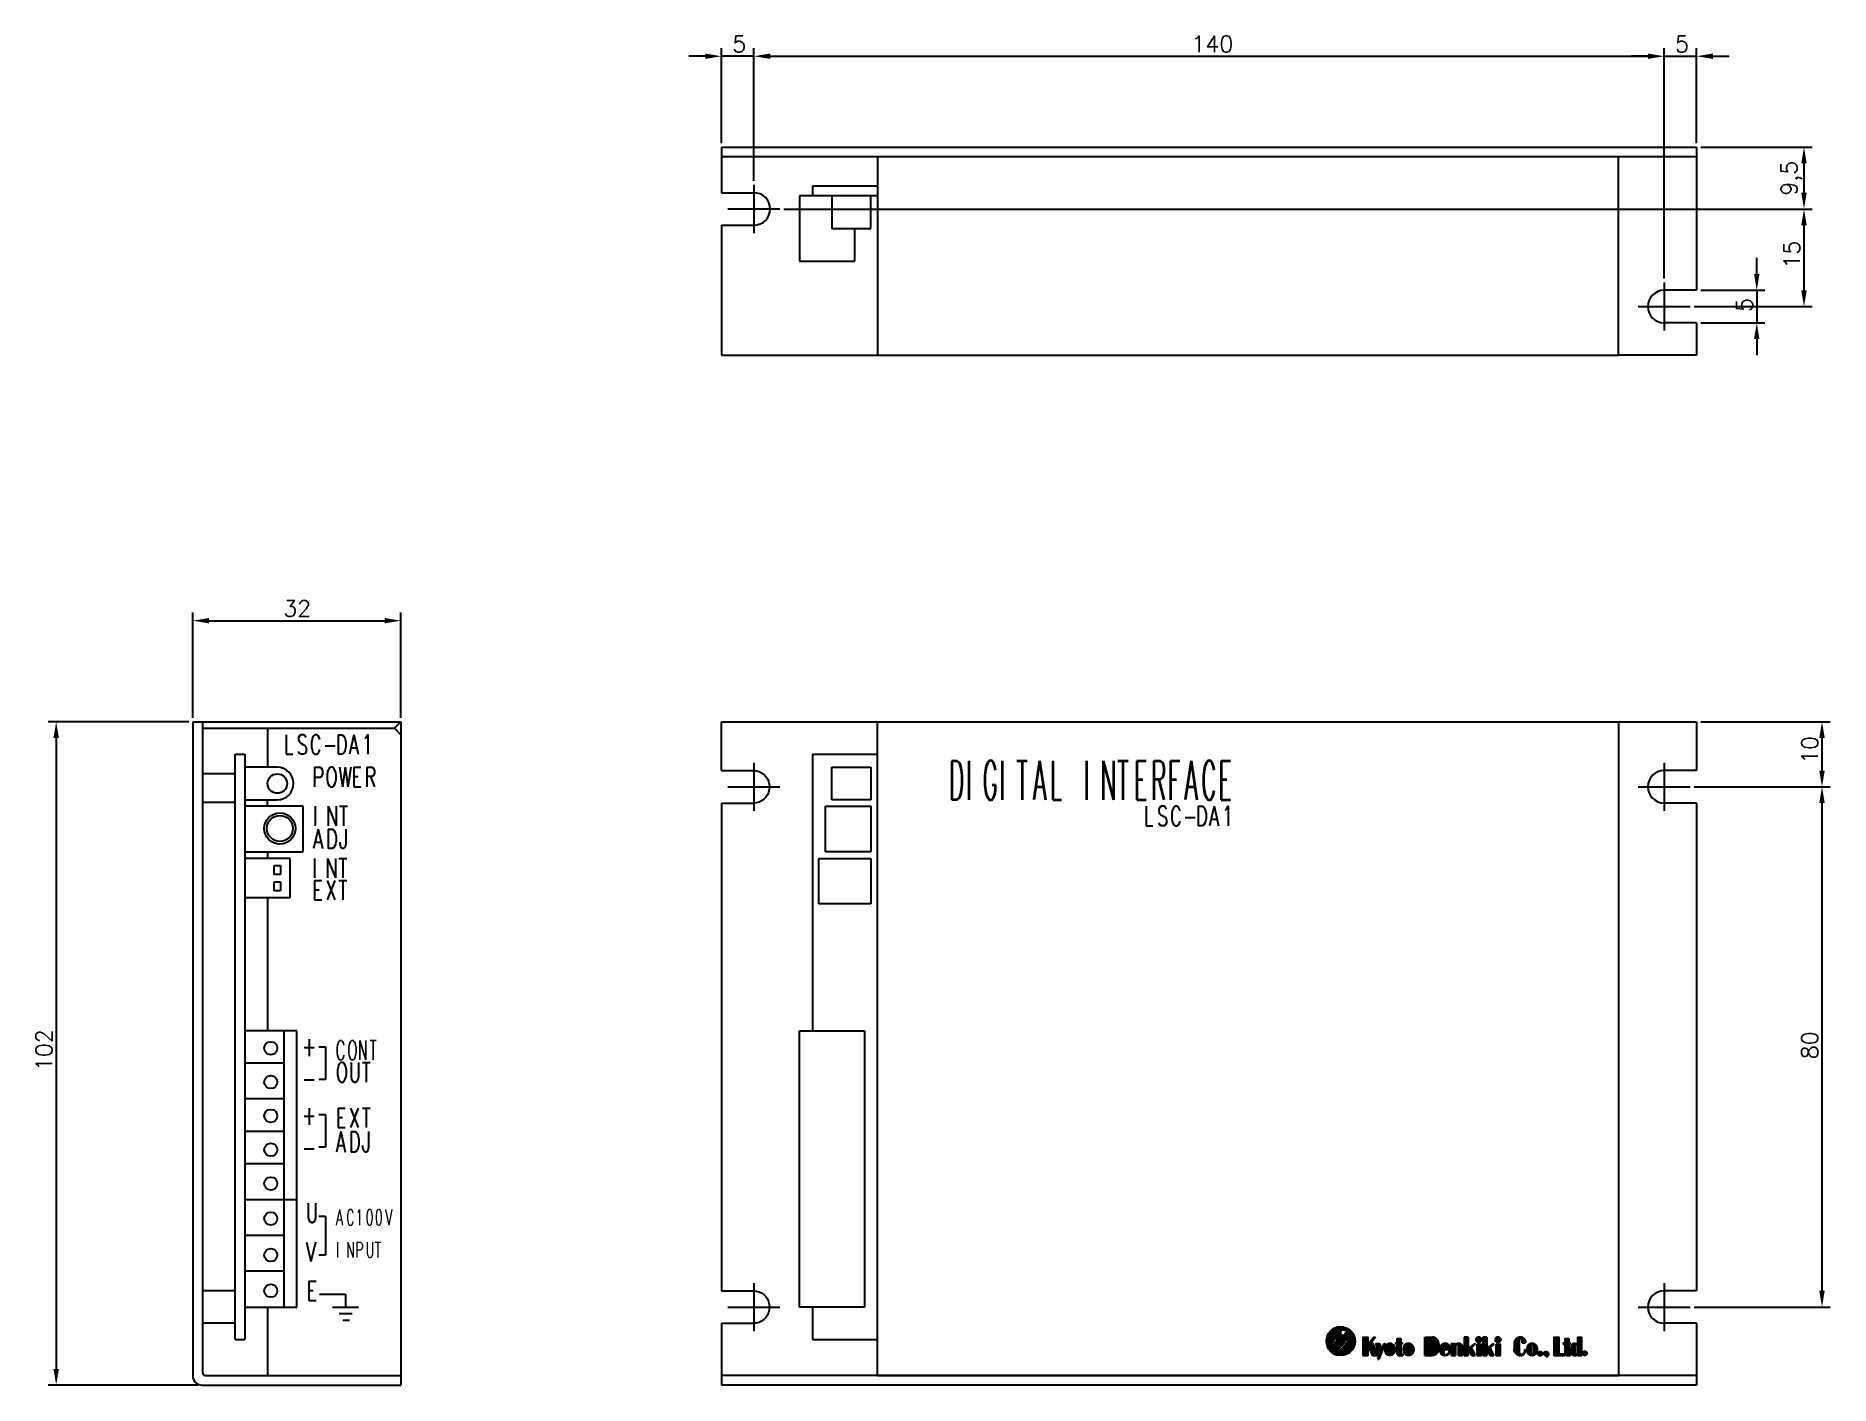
# Model space of a CAD drawing. Extents: x 1329 to 1605, y 497 to 704.
import ezdxf

# ---------------------------------------------------------------- set-up
doc = ezdxf.new("R2010")
doc.units = 0
doc.layers.get('0').update_dxf_attribs({"linetype": 'CONTINUOUS'})
doc.layers.get('DEFPOINTS').update_dxf_attribs({"linetype": 'CONTINUOUS'})
doc.layers.add('LSC-DA1', color=7, linetype='CONTINUOUS')
doc.styles.get("Standard").update_dxf_attribs({"font": 'txt', "bigfont": 'extfont2.shx'})
doc.dimstyles.get("Standard").update_dxf_attribs({"dimtxt": 2.5, "dimasz": 2.5, "dimexe": 1.25, "dimexo": 0.625, "dimtad": 1, "dimcen": 2.5, "dimazin": 3, "dimtfac": 1, "dimtmove": 0, "dimatfit": 3})

msp = doc.modelspace()

# ---------------------------------------------------------------- blocks, each defined once
blk = doc.blocks.new('*U14')
at = {"layer": 'LSC-DA1', "linetype": 'CONTINUOUS'}
for p, q in [((93.74, 8.33), (93.63, 8.21)), ((93.79, 8.37), (93.74, 8.33)), ((93.8, 8.38), (93.79, 8.37)), ((93.82, 8.4), (93.8, 8.38)), ((93.85, 8.43), (93.82, 8.4)), ((93.89, 8.47), (93.85, 8.44)), ((93.85, 8.44), (93.85, 8.43)), ((93.9, 8.48), (93.89, 8.47)), ((93.89, 8.47), (93.89, 8.47)), ((94.31, 8.74), (93.9, 8.48)), ((94.78, 8.9), (94.31, 8.74)), ((95.26, 8.95), (94.78, 8.9)), ((95.31, 8.33), (95.24, 8.21)), ((95.75, 8.9), (95.26, 8.95)), ((95.33, 8.37), (95.31, 8.33)), ((95.35, 8.38), (95.33, 8.37)), ((95.39, 8.4), (95.35, 8.38)), ((95.44, 8.43), (95.39, 8.4)), ((95.45, 8.44), (95.44, 8.43)), ((95.51, 8.47), (95.45, 8.44)), ((95.65, 8.47), (95.51, 8.47)), ((95.72, 8.47), (95.73, 8.47)), ((95.73, 8.47), (95.79, 8.44)), ((95.75, 8.9), (96.22, 8.74)), ((95.79, 8.44), (95.81, 8.43)), ((95.81, 8.43), (95.86, 8.4)), ((95.9, 8.38), (95.86, 8.4)), ((95.98, 8.4), (95.9, 8.38)), ((96.08, 8.43), (95.98, 8.4)), ((96.24, 8.44), (96.08, 8.43)), ((96.22, 8.74), (96.63, 8.48)), ((96.24, 8.44), (96.27, 8.43)), ((96.27, 8.43), (96.37, 8.4)), ((96.37, 8.4), (96.4, 8.38)), ((96.4, 8.38), (96.42, 8.37)), ((96.42, 8.37), (96.47, 8.33)), ((96.47, 8.33), (96.53, 8.21)), ((96.63, 8.48), (96.64, 8.47)), ((96.64, 8.47), (96.64, 8.47)), ((96.64, 8.47), (96.68, 8.44)), ((96.68, 8.44), (96.68, 8.43)), ((96.68, 8.43), (96.71, 8.4)), ((96.71, 8.4), (96.73, 8.38)), ((96.73, 8.38), (96.74, 8.37)), ((96.74, 8.37), (96.78, 8.33)), ((96.78, 8.33), (96.9, 8.21)), ((93.57, 6.8), (93.06, 6.75)), ((93.06, 6.75), (93.07, 6.8)), ((93.1, 7.09), (93.07, 6.84)), ((93.07, 6.84), (93.07, 6.83)), ((93.07, 6.83), (93.07, 6.8)), ((93.07, 6.8), (93.07, 6.8)), ((93.11, 7.13), (93.1, 7.09)), ((93.12, 7.24), (93.11, 7.13)), ((93.15, 7.34), (93.12, 7.24)), ((93.18, 7.41), (93.15, 7.34)), ((93.23, 7.57), (93.18, 7.41)), ((93.26, 7.66), (93.23, 7.57)), ((93.28, 7.71), (93.26, 7.66)), ((93.33, 7.79), (93.28, 7.71)), ((93.38, 7.87), (93.33, 7.79)), ((93.45, 7.98), (93.38, 7.87)), ((93.49, 8.04), (93.45, 7.98)), ((93.54, 8.13), (93.49, 8.04)), ((93.57, 8.15), (93.54, 8.13)), ((93.61, 8.19), (93.57, 8.15)), ((93.62, 6.8), (93.57, 6.8)), ((93.63, 8.21), (93.61, 8.19)), ((94.09, 6.83), (93.62, 6.8)), ((94.17, 6.84), (94.09, 6.83)), ((94.35, 7.09), (94.17, 6.84)), ((94.38, 7.13), (94.35, 7.09)), ((94.48, 7.24), (94.38, 7.13)), ((94.55, 7.34), (94.48, 7.24)), ((94.61, 7.41), (94.55, 7.34)), ((94.77, 7.57), (94.61, 7.41)), ((94.85, 7.66), (94.77, 7.57)), ((94.91, 7.71), (94.85, 7.66)), ((94.99, 7.79), (94.91, 7.71)), ((95.09, 7.87), (94.99, 7.79)), ((95.22, 7.98), (95.09, 7.87)), ((95.23, 8.19), (95.22, 8.15)), ((95.22, 8.15), (95.22, 8.13)), ((95.22, 8.13), (95.22, 8.04)), ((95.22, 8.04), (95.22, 7.98)), ((95.24, 8.21), (95.23, 8.19)), ((96.6, 7.09), (96.46, 6.84)), ((96.46, 6.84), (96.46, 6.83)), ((96.46, 6.83), (96.9, 6.8)), ((96.53, 8.21), (96.59, 8.19)), ((96.59, 8.19), (96.67, 8.15)), ((96.62, 7.13), (96.6, 7.09)), ((96.66, 7.24), (96.62, 7.13)), ((96.7, 7.34), (96.66, 7.24)), ((96.67, 8.15), (96.69, 8.13)), ((96.69, 8.13), (96.76, 8.04)), ((96.73, 7.41), (96.7, 7.34)), ((96.77, 7.57), (96.73, 7.41)), ((96.76, 8.04), (96.78, 7.98)), ((96.79, 7.66), (96.77, 7.57)), ((96.78, 7.98), (96.81, 7.87)), ((96.8, 7.71), (96.79, 7.66)), ((96.81, 7.87), (96.8, 7.79)), ((96.8, 7.79), (96.8, 7.71)), ((96.9, 8.21), (96.92, 8.19)), ((96.9, 6.8), (96.96, 6.8)), ((96.92, 8.19), (96.96, 8.15)), ((96.96, 8.15), (96.98, 8.13)), ((97.46, 6.75), (96.96, 6.8)), ((96.98, 8.13), (97.04, 8.04)), ((97.04, 8.04), (97.08, 7.98)), ((97.08, 7.98), (97.15, 7.87)), ((97.15, 7.87), (97.2, 7.79)), ((97.2, 7.79), (97.25, 7.71)), ((97.25, 7.71), (97.26, 7.66)), ((97.26, 7.66), (97.29, 7.57)), ((97.29, 7.57), (97.35, 7.41)), ((97.35, 7.41), (97.38, 7.34)), ((97.38, 7.34), (97.41, 7.24)), ((97.41, 7.24), (97.42, 7.13)), ((97.42, 7.13), (97.43, 7.09)), ((97.43, 7.09), (97.46, 6.84)), ((97.46, 6.84), (97.46, 6.83)), ((97.46, 6.83), (97.46, 6.8)), ((97.46, 6.8), (97.46, 6.8)), ((97.46, 6.8), (97.46, 6.75))]:
    blk.add_line(p, q, dxfattribs=at)
for points in [[(93.74, 8.33), (93.63, 8.21), (95.24, 8.21)], [(93.79, 8.37), (93.74, 8.33), (95.31, 8.33)], [(93.8, 8.38), (93.79, 8.37), (95.33, 8.37)], [(93.82, 8.4), (93.8, 8.38), (95.35, 8.38)], [(93.85, 8.43), (93.82, 8.4), (95.39, 8.4)], [(93.89, 8.47), (93.85, 8.44), (95.45, 8.44)], [(93.85, 8.44), (93.85, 8.43), (95.44, 8.43)], [(93.9, 8.48), (93.89, 8.47), (95.65, 8.47)], [(93.89, 8.47), (93.89, 8.47), (95.51, 8.47)], [(94.31, 8.74), (93.9, 8.48), (96.63, 8.48)], [(94.78, 8.9), (94.31, 8.74), (96.22, 8.74)], [(95.26, 8.95), (94.78, 8.9), (95.75, 8.9)], [(95.72, 8.48), (95.72, 8.47), (96.64, 8.47)], [(95.72, 8.47), (95.73, 8.47), (96.64, 8.47)], [(95.73, 8.47), (95.79, 8.44), (96.68, 8.44)], [(95.79, 8.44), (95.81, 8.43), (96.08, 8.43)], [(95.81, 8.43), (95.86, 8.4), (95.98, 8.4)], [(96.24, 8.44), (96.27, 8.43), (96.68, 8.43)], [(96.27, 8.43), (96.37, 8.4), (96.71, 8.4)], [(96.37, 8.4), (96.4, 8.38), (96.73, 8.38)], [(96.4, 8.38), (96.42, 8.37), (96.74, 8.37)], [(96.42, 8.37), (96.47, 8.33), (96.78, 8.33)], [(96.47, 8.33), (96.53, 8.21), (96.9, 8.21)], [(93.1, 7.09), (93.07, 6.84), (94.17, 6.84)], [(93.07, 6.84), (93.07, 6.83), (94.09, 6.83)], [(93.07, 6.83), (93.07, 6.8), (93.62, 6.8)], [(93.07, 6.8), (93.07, 6.8), (93.57, 6.8)], [(93.11, 7.13), (93.1, 7.09), (94.35, 7.09)], [(93.12, 7.24), (93.11, 7.13), (94.38, 7.13)], [(93.15, 7.34), (93.12, 7.24), (94.48, 7.24)], [(93.18, 7.41), (93.15, 7.34), (94.55, 7.34)], [(93.23, 7.57), (93.18, 7.41), (94.61, 7.41)], [(93.26, 7.66), (93.23, 7.57), (94.77, 7.57)], [(93.28, 7.71), (93.26, 7.66), (94.85, 7.66)], [(93.33, 7.79), (93.28, 7.71), (94.91, 7.71)], [(93.38, 7.87), (93.33, 7.79), (94.99, 7.79)], [(93.45, 7.98), (93.38, 7.87), (95.09, 7.87)], [(93.49, 8.04), (93.45, 7.98), (95.22, 7.98)], [(93.54, 8.13), (93.49, 8.04), (95.22, 8.04)], [(93.57, 8.15), (93.54, 8.13), (95.22, 8.13)], [(93.61, 8.19), (93.57, 8.15), (95.22, 8.15)], [(93.63, 8.21), (93.61, 8.19), (95.23, 8.19)], [(96.6, 7.09), (96.46, 6.84), (97.46, 6.84)], [(96.46, 6.84), (96.46, 6.83), (97.46, 6.83)], [(96.46, 6.83), (96.9, 6.8), (97.46, 6.8)], [(96.53, 8.21), (96.59, 8.19), (96.92, 8.19)], [(96.59, 8.19), (96.67, 8.15), (96.96, 8.15)], [(96.62, 7.13), (96.6, 7.09), (97.43, 7.09)], [(96.66, 7.24), (96.62, 7.13), (97.42, 7.13)], [(96.7, 7.34), (96.66, 7.24), (97.41, 7.24)], [(96.67, 8.15), (96.69, 8.13), (96.98, 8.13)], [(96.69, 8.13), (96.76, 8.04), (97.04, 8.04)], [(96.73, 7.41), (96.7, 7.34), (97.38, 7.34)], [(96.77, 7.57), (96.73, 7.41), (97.35, 7.41)], [(96.76, 8.04), (96.78, 7.98), (97.08, 7.98)], [(96.79, 7.66), (96.77, 7.57), (97.29, 7.57)], [(96.78, 7.98), (96.81, 7.87), (97.15, 7.87)], [(96.8, 7.71), (96.79, 7.66), (97.26, 7.66)], [(96.81, 7.87), (96.8, 7.79), (97.2, 7.79)], [(96.8, 7.79), (96.8, 7.71), (97.25, 7.71)], [(96.9, 6.8), (96.96, 6.8), (97.46, 6.8)]]:
    blk.add_solid(points, dxfattribs=at)
at = {"layer": 'LSC-DA1', "linetype": 'CONTINUOUS', "extrusion": (0, 0, -1)}
for points in [[(-93.74, 8.33), (-95.31, 8.33), (-95.24, 8.21)], [(-93.79, 8.37), (-95.33, 8.37), (-95.31, 8.33)], [(-93.8, 8.38), (-95.35, 8.38), (-95.33, 8.37)], [(-93.82, 8.4), (-95.39, 8.4), (-95.35, 8.38)], [(-93.85, 8.44), (-95.45, 8.44), (-95.44, 8.43)], [(-93.85, 8.43), (-95.44, 8.43), (-95.39, 8.4)], [(-93.89, 8.47), (-95.65, 8.47), (-95.51, 8.47)], [(-93.89, 8.47), (-95.51, 8.47), (-95.45, 8.44)], [(-93.9, 8.48), (-95.72, 8.48), (-95.65, 8.47)], [(-94.31, 8.74), (-96.22, 8.74), (-96.63, 8.48)], [(-94.78, 8.9), (-95.75, 8.9), (-96.22, 8.74)], [(-95.72, 8.48), (-96.63, 8.48), (-96.64, 8.47)], [(-95.72, 8.47), (-96.64, 8.47), (-96.64, 8.47)], [(-95.73, 8.47), (-96.64, 8.47), (-96.68, 8.44)], [(-95.79, 8.44), (-96.24, 8.44), (-96.08, 8.43)], [(-95.81, 8.43), (-96.08, 8.43), (-95.98, 8.4)], [(-95.86, 8.4), (-95.98, 8.4), (-95.9, 8.38)], [(-96.24, 8.44), (-96.68, 8.44), (-96.68, 8.43)], [(-96.27, 8.43), (-96.68, 8.43), (-96.71, 8.4)], [(-96.37, 8.4), (-96.71, 8.4), (-96.73, 8.38)], [(-96.4, 8.38), (-96.73, 8.38), (-96.74, 8.37)], [(-96.42, 8.37), (-96.74, 8.37), (-96.78, 8.33)], [(-96.47, 8.33), (-96.78, 8.33), (-96.9, 8.21)], [(-93.07, 6.8), (-93.57, 6.8), (-93.06, 6.75)], [(-93.07, 6.84), (-94.17, 6.84), (-94.09, 6.83)], [(-93.07, 6.83), (-94.09, 6.83), (-93.62, 6.8)], [(-93.07, 6.8), (-93.62, 6.8), (-93.57, 6.8)], [(-93.1, 7.09), (-94.35, 7.09), (-94.17, 6.84)], [(-93.11, 7.13), (-94.38, 7.13), (-94.35, 7.09)], [(-93.12, 7.24), (-94.48, 7.24), (-94.38, 7.13)], [(-93.15, 7.34), (-94.55, 7.34), (-94.48, 7.24)], [(-93.18, 7.41), (-94.61, 7.41), (-94.55, 7.34)], [(-93.23, 7.57), (-94.77, 7.57), (-94.61, 7.41)], [(-93.26, 7.66), (-94.85, 7.66), (-94.77, 7.57)], [(-93.28, 7.71), (-94.91, 7.71), (-94.85, 7.66)], [(-93.33, 7.79), (-94.99, 7.79), (-94.91, 7.71)], [(-93.38, 7.87), (-95.09, 7.87), (-94.99, 7.79)], [(-93.45, 7.98), (-95.22, 7.98), (-95.09, 7.87)], [(-93.49, 8.04), (-95.22, 8.04), (-95.22, 7.98)], [(-93.54, 8.13), (-95.22, 8.13), (-95.22, 8.04)], [(-93.57, 8.15), (-95.22, 8.15), (-95.22, 8.13)], [(-93.61, 8.19), (-95.23, 8.19), (-95.22, 8.15)], [(-93.63, 8.21), (-95.24, 8.21), (-95.23, 8.19)], [(-96.46, 6.84), (-97.46, 6.84), (-97.46, 6.83)], [(-96.46, 6.83), (-97.46, 6.83), (-97.46, 6.8)], [(-96.53, 8.21), (-96.9, 8.21), (-96.92, 8.19)], [(-96.59, 8.19), (-96.92, 8.19), (-96.96, 8.15)], [(-96.6, 7.09), (-97.43, 7.09), (-97.46, 6.84)], [(-96.62, 7.13), (-97.42, 7.13), (-97.43, 7.09)], [(-96.66, 7.24), (-97.41, 7.24), (-97.42, 7.13)], [(-96.67, 8.15), (-96.96, 8.15), (-96.98, 8.13)], [(-96.69, 8.13), (-96.98, 8.13), (-97.04, 8.04)], [(-96.7, 7.34), (-97.38, 7.34), (-97.41, 7.24)], [(-96.73, 7.41), (-97.35, 7.41), (-97.38, 7.34)], [(-96.76, 8.04), (-97.04, 8.04), (-97.08, 7.98)], [(-96.77, 7.57), (-97.29, 7.57), (-97.35, 7.41)], [(-96.78, 7.98), (-97.08, 7.98), (-97.15, 7.87)], [(-96.79, 7.66), (-97.26, 7.66), (-97.29, 7.57)], [(-96.8, 7.79), (-97.2, 7.79), (-97.25, 7.71)], [(-96.8, 7.71), (-97.25, 7.71), (-97.26, 7.66)], [(-96.81, 7.87), (-97.15, 7.87), (-97.2, 7.79)], [(-96.9, 6.8), (-97.46, 6.8), (-97.46, 6.8)], [(-96.96, 6.8), (-97.46, 6.8), (-97.46, 6.75)]]:
    blk.add_solid(points, dxfattribs=at)
blk = doc.blocks.new('*U15')
at = {"layer": 'LSC-DA1', "linetype": 'CONTINUOUS'}
for p, q in [((94.77, 7.09), (94.59, 6.86)), ((95.33, 6.86), (94.59, 6.85)), ((94.59, 6.85), (94.59, 6.86)), ((94.8, 7.12), (94.77, 7.09)), ((94.98, 7.32), (94.8, 7.12)), ((95.05, 7.38), (94.98, 7.32)), ((95.19, 7.53), (95.05, 7.38)), ((95.31, 7.63), (95.19, 7.53)), ((95.35, 7.67), (95.31, 7.63)), ((95.33, 6.86), (95.85, 6.85)), ((95.41, 7.72), (95.35, 7.67)), ((95.85, 7.73), (95.81, 7.72)), ((95.96, 7.86), (95.85, 7.73)), ((96.08, 6.85), (95.85, 6.85)), ((96, 7.9), (95.96, 7.86)), ((96.03, 8.05), (96, 7.9)), ((96.05, 8.12), (96.03, 8.05)), ((96.23, 8.19), (96.05, 8.12)), ((96.09, 6.86), (96.08, 6.85)), ((96.08, 6.85), (96.08, 6.85)), ((96.23, 7.09), (96.09, 6.86)), ((96.36, 8.21), (96.23, 8.19)), ((96.25, 7.12), (96.23, 7.09)), ((96.35, 7.32), (96.25, 7.12)), ((96.39, 7.38), (96.35, 7.32)), ((96.39, 8.22), (96.36, 8.21)), ((96.53, 8.21), (96.39, 8.22)), ((96.44, 7.53), (96.39, 7.38)), ((96.48, 7.63), (96.44, 7.53)), ((96.49, 7.67), (96.48, 7.63)), ((96.51, 7.72), (96.49, 7.67)), ((96.54, 7.86), (96.51, 7.73)), ((96.51, 7.73), (96.51, 7.72)), ((96.53, 8.21), (96.54, 8.19)), ((96.54, 8.19), (96.55, 8.12)), ((96.55, 7.9), (96.54, 7.86)), ((96.55, 8.12), (96.56, 8.05)), ((96.56, 8.05), (96.55, 7.9))]:
    blk.add_line(p, q, dxfattribs=at)
for points in [[(94.77, 7.09), (94.59, 6.86), (96.09, 6.86)], [(94.8, 7.12), (94.77, 7.09), (96.23, 7.09)], [(94.98, 7.32), (94.8, 7.12), (96.25, 7.12)], [(95.05, 7.38), (94.98, 7.32), (96.35, 7.32)], [(95.19, 7.53), (95.05, 7.38), (96.39, 7.38)], [(95.31, 7.63), (95.19, 7.53), (96.44, 7.53)], [(95.35, 7.67), (95.31, 7.63), (96.48, 7.63)], [(95.33, 6.86), (95.85, 6.85), (96.08, 6.85)], [(95.41, 7.72), (95.35, 7.67), (95.63, 7.67)], [(95.81, 7.72), (95.63, 7.67), (96.49, 7.67)], [(95.85, 7.73), (95.81, 7.72), (96.51, 7.72)], [(95.96, 7.86), (95.85, 7.73), (96.51, 7.73)], [(96, 7.9), (95.96, 7.86), (96.54, 7.86)], [(96.03, 8.05), (96, 7.9), (96.55, 7.9)], [(96.05, 8.12), (96.03, 8.05), (96.56, 8.05)], [(96.23, 8.19), (96.05, 8.12), (96.55, 8.12)], [(96.36, 8.21), (96.23, 8.19), (96.54, 8.19)], [(96.39, 8.22), (96.36, 8.21), (96.53, 8.21)]]:
    blk.add_solid(points, dxfattribs=at)
at = {"layer": 'LSC-DA1', "linetype": 'CONTINUOUS', "extrusion": (0, 0, -1)}
for points in [[(-94.59, 6.86), (-95.33, 6.86), (-94.59, 6.85)], [(-94.77, 7.09), (-96.23, 7.09), (-96.09, 6.86)], [(-94.8, 7.12), (-96.25, 7.12), (-96.23, 7.09)], [(-94.98, 7.32), (-96.35, 7.32), (-96.25, 7.12)], [(-95.05, 7.38), (-96.39, 7.38), (-96.35, 7.32)], [(-95.19, 7.53), (-96.44, 7.53), (-96.39, 7.38)], [(-95.31, 7.63), (-96.48, 7.63), (-96.44, 7.53)], [(-95.33, 6.86), (-96.09, 6.86), (-96.08, 6.85)], [(-95.35, 7.67), (-96.49, 7.67), (-96.48, 7.63)], [(-95.81, 7.72), (-96.51, 7.72), (-96.49, 7.67)], [(-95.85, 7.73), (-96.51, 7.73), (-96.51, 7.72)], [(-95.85, 6.85), (-96.08, 6.85), (-96.08, 6.85)], [(-95.96, 7.86), (-96.54, 7.86), (-96.51, 7.73)], [(-96, 7.9), (-96.55, 7.9), (-96.54, 7.86)], [(-96.03, 8.05), (-96.56, 8.05), (-96.55, 7.9)], [(-96.05, 8.12), (-96.55, 8.12), (-96.56, 8.05)], [(-96.23, 8.19), (-96.54, 8.19), (-96.55, 8.12)], [(-96.36, 8.21), (-96.53, 8.21), (-96.54, 8.19)]]:
    blk.add_solid(points, dxfattribs=at)
blk = doc.blocks.new('*U16')
at = {"layer": 'LSC-DA1', "linetype": 'CONTINUOUS'}
for p, q in [((93.98, 5.63), (93.97, 5.46)), ((93.99, 5.65), (93.98, 5.63)), ((94.03, 5.84), (93.99, 5.65)), ((94.04, 5.88), (94.03, 5.84)), ((94.13, 6.08), (94.04, 5.88)), ((94.14, 6.12), (94.13, 6.08)), ((94.26, 6.36), (94.14, 6.12)), ((94.28, 6.39), (94.26, 6.36)), ((94.44, 6.64), (94.28, 6.39)), ((94.45, 6.66), (94.44, 6.65)), ((94.44, 6.65), (94.44, 6.64)), ((94.68, 6.65), (94.45, 6.66)), ((94.9, 5.63), (94.64, 5.46)), ((94.93, 5.65), (94.9, 5.63)), ((95.18, 5.84), (94.93, 5.65)), ((95.22, 5.88), (95.18, 5.84)), ((95.45, 6.08), (95.22, 5.88)), ((95.48, 6.12), (95.45, 6.08)), ((95.71, 6.36), (95.48, 6.12)), ((95.73, 6.39), (95.71, 6.36)), ((95.94, 6.64), (95.73, 6.39)), ((95.94, 6.64), (95.94, 6.65)), ((93.97, 5.46), (93.97, 5.46)), ((93.97, 5.46), (93.99, 5.35)), ((93.99, 5.35), (94, 5.3)), ((94.18, 5.29), (94, 5.3)), ((94.4, 5.35), (94.18, 5.3)), ((94.18, 5.3), (94.18, 5.29)), ((94.62, 5.46), (94.4, 5.35)), ((94.64, 5.46), (94.62, 5.46))]:
    blk.add_line(p, q, dxfattribs=at)
for points in [[(93.98, 5.63), (93.97, 5.46), (94.64, 5.46)], [(93.99, 5.65), (93.98, 5.63), (94.9, 5.63)], [(94.03, 5.84), (93.99, 5.65), (94.93, 5.65)], [(94.04, 5.88), (94.03, 5.84), (95.18, 5.84)], [(94.13, 6.08), (94.04, 5.88), (95.22, 5.88)], [(94.14, 6.12), (94.13, 6.08), (95.45, 6.08)], [(94.26, 6.36), (94.14, 6.12), (95.48, 6.12)], [(94.28, 6.39), (94.26, 6.36), (95.71, 6.36)], [(94.44, 6.64), (94.28, 6.39), (95.73, 6.39)], [(94.45, 6.66), (94.44, 6.65), (94.68, 6.65)], [(94.44, 6.65), (94.44, 6.64), (95.2, 6.64)], [(95.94, 6.65), (95.2, 6.64), (95.94, 6.64)], [(93.97, 5.46), (93.97, 5.46), (94.62, 5.46)], [(93.97, 5.46), (93.99, 5.35), (94.4, 5.35)], [(93.99, 5.35), (94, 5.3), (94.18, 5.3)]]:
    blk.add_solid(points, dxfattribs=at)
at = {"layer": 'LSC-DA1', "linetype": 'CONTINUOUS', "extrusion": (0, 0, -1)}
for points in [[(-93.98, 5.63), (-94.9, 5.63), (-94.64, 5.46)], [(-93.99, 5.65), (-94.93, 5.65), (-94.9, 5.63)], [(-94.03, 5.84), (-95.18, 5.84), (-94.93, 5.65)], [(-94.04, 5.88), (-95.22, 5.88), (-95.18, 5.84)], [(-94.13, 6.08), (-95.45, 6.08), (-95.22, 5.88)], [(-94.14, 6.12), (-95.48, 6.12), (-95.45, 6.08)], [(-94.26, 6.36), (-95.71, 6.36), (-95.48, 6.12)], [(-94.28, 6.39), (-95.73, 6.39), (-95.71, 6.36)], [(-94.44, 6.65), (-94.68, 6.65), (-95.2, 6.64)], [(-94.44, 6.64), (-95.94, 6.64), (-95.73, 6.39)], [(-93.97, 5.46), (-94.64, 5.46), (-94.62, 5.46)], [(-93.97, 5.46), (-94.62, 5.46), (-94.4, 5.35)], [(-93.99, 5.35), (-94.4, 5.35), (-94.18, 5.3)], [(-94, 5.3), (-94.18, 5.3), (-94.18, 5.29)]]:
    blk.add_solid(points, dxfattribs=at)
blk = doc.blocks.new('*U17')
at = {"layer": 'LSC-DA1', "linetype": 'CONTINUOUS'}
for p, q in [((93.06, 6.75), (93.07, 6.71)), ((93.57, 6.71), (93.06, 6.75)), ((93.07, 6.71), (93.07, 6.71)), ((93.07, 6.71), (93.07, 6.68)), ((93.07, 6.68), (93.07, 6.67)), ((93.07, 6.67), (93.11, 6.38)), ((93.11, 6.38), (93.11, 6.37)), ((93.11, 6.37), (93.12, 6.26)), ((93.12, 6.26), (93.18, 6.1)), ((93.18, 6.1), (93.19, 6.08)), ((93.19, 6.08), (93.26, 5.85)), ((93.26, 5.85), (93.28, 5.8)), ((93.28, 5.8), (93.28, 5.8)), ((93.28, 5.8), (93.38, 5.64)), ((93.38, 5.64), (93.43, 5.56)), ((93.43, 5.56), (93.49, 5.47)), ((93.57, 6.71), (93.63, 6.71)), ((93.63, 6.71), (94.07, 6.68)), ((93.73, 5.8), (93.72, 5.64)), ((93.72, 5.64), (93.74, 5.56)), ((93.79, 6.08), (93.73, 5.85)), ((93.73, 5.85), (93.73, 5.8)), ((93.73, 5.8), (93.73, 5.8)), ((93.74, 5.56), (93.76, 5.47)), ((93.8, 6.1), (93.79, 6.08)), ((93.87, 6.26), (93.8, 6.1)), ((93.91, 6.37), (93.87, 6.26)), ((94.07, 6.67), (93.91, 6.38)), ((93.91, 6.38), (93.91, 6.37)), ((94.07, 6.68), (94.07, 6.67)), ((95.36, 5.56), (95.23, 5.47)), ((95.44, 5.64), (95.36, 5.56)), ((95.62, 5.8), (95.44, 5.64)), ((95.63, 5.8), (95.62, 5.8)), ((95.68, 5.85), (95.63, 5.8)), ((95.89, 6.08), (95.68, 5.85)), ((95.92, 6.1), (95.89, 6.08)), ((96.05, 6.26), (95.92, 6.1)), ((96.14, 6.37), (96.05, 6.26)), ((96.15, 6.38), (96.14, 6.37)), ((96.36, 6.67), (96.15, 6.38)), ((96.44, 6.68), (96.36, 6.67)), ((96.91, 6.71), (96.44, 6.68)), ((96.95, 6.71), (96.91, 6.71)), ((97.46, 6.75), (96.95, 6.71)), ((97.1, 5.56), (97.04, 5.47)), ((97.15, 5.64), (97.1, 5.56)), ((97.25, 5.8), (97.15, 5.64)), ((97.26, 5.85), (97.25, 5.8)), ((97.25, 5.8), (97.25, 5.8)), ((97.34, 6.08), (97.26, 5.85)), ((97.35, 6.1), (97.34, 6.08)), ((97.41, 6.26), (97.35, 6.1)), ((97.42, 6.37), (97.41, 6.26)), ((97.46, 6.67), (97.42, 6.38)), ((97.42, 6.38), (97.42, 6.37)), ((97.46, 6.71), (97.46, 6.75)), ((97.46, 6.71), (97.46, 6.71)), ((97.46, 6.71), (97.46, 6.68)), ((97.46, 6.68), (97.46, 6.67)), ((93.49, 5.47), (93.54, 5.38)), ((93.54, 5.38), (93.56, 5.36)), ((93.56, 5.36), (93.57, 5.36)), ((93.57, 5.36), (93.63, 5.3)), ((93.63, 5.3), (93.71, 5.21)), ((93.71, 5.21), (93.76, 5.17)), ((93.76, 5.47), (93.84, 5.38)), ((93.76, 5.17), (93.81, 5.11)), ((93.81, 5.11), (93.84, 5.09)), ((93.84, 5.38), (93.85, 5.36)), ((93.84, 5.09), (93.85, 5.07)), ((93.85, 5.36), (93.86, 5.36)), ((93.85, 5.07), (93.89, 5.03)), ((93.86, 5.36), (94, 5.3)), ((93.89, 5.03), (94.31, 4.77)), ((94, 5.3), (94.05, 5.21)), ((94.05, 5.21), (94.08, 5.17)), ((94.08, 5.17), (94.16, 5.11)), ((94.16, 5.11), (94.2, 5.09)), ((94.31, 4.77), (94.78, 4.61)), ((94.58, 5.11), (94.46, 5.09)), ((94.71, 5.17), (94.58, 5.11)), ((94.82, 5.21), (94.71, 5.17)), ((95.26, 4.55), (94.78, 4.61)), ((94.97, 5.3), (94.82, 5.21)), ((95.07, 5.36), (94.97, 5.3)), ((95.08, 5.36), (95.07, 5.36)), ((95.11, 5.38), (95.08, 5.36)), ((95.23, 5.47), (95.11, 5.38)), ((95.75, 4.61), (95.26, 4.55)), ((96.22, 4.77), (95.75, 4.61)), ((96.64, 5.03), (96.22, 4.77)), ((96.67, 5.07), (96.64, 5.03)), ((96.69, 5.09), (96.67, 5.07)), ((96.72, 5.11), (96.69, 5.09)), ((96.77, 5.17), (96.72, 5.11)), ((96.81, 5.21), (96.77, 5.17)), ((96.9, 5.3), (96.81, 5.21)), ((96.96, 5.36), (96.9, 5.3)), ((96.97, 5.36), (96.96, 5.36)), ((96.98, 5.38), (96.97, 5.36)), ((97.04, 5.47), (96.98, 5.38))]:
    blk.add_line(p, q, dxfattribs=at)
for points in [[(93.06, 6.75), (93.07, 6.71), (93.57, 6.71)], [(93.07, 6.71), (93.07, 6.71), (93.63, 6.71)], [(93.07, 6.71), (93.07, 6.68), (94.07, 6.68)], [(93.07, 6.68), (93.07, 6.67), (94.07, 6.67)], [(93.07, 6.67), (93.11, 6.38), (93.91, 6.38)], [(93.11, 6.38), (93.11, 6.37), (93.91, 6.37)], [(93.11, 6.37), (93.12, 6.26), (93.87, 6.26)], [(93.12, 6.26), (93.18, 6.1), (93.8, 6.1)], [(93.18, 6.1), (93.19, 6.08), (93.79, 6.08)], [(93.19, 6.08), (93.26, 5.85), (93.73, 5.85)], [(93.26, 5.85), (93.28, 5.8), (93.73, 5.8)], [(93.28, 5.8), (93.28, 5.8), (93.73, 5.8)], [(93.28, 5.8), (93.38, 5.64), (93.72, 5.64)], [(93.38, 5.64), (93.43, 5.56), (93.74, 5.56)], [(93.43, 5.56), (93.49, 5.47), (93.76, 5.47)], [(95.36, 5.56), (95.23, 5.47), (97.04, 5.47)], [(95.44, 5.64), (95.36, 5.56), (97.1, 5.56)], [(95.62, 5.8), (95.44, 5.64), (97.15, 5.64)], [(95.63, 5.8), (95.62, 5.8), (97.25, 5.8)], [(95.68, 5.85), (95.63, 5.8), (97.25, 5.8)], [(95.89, 6.08), (95.68, 5.85), (97.26, 5.85)], [(95.92, 6.1), (95.89, 6.08), (97.34, 6.08)], [(96.05, 6.26), (95.92, 6.1), (97.35, 6.1)], [(96.14, 6.37), (96.05, 6.26), (97.41, 6.26)], [(96.15, 6.38), (96.14, 6.37), (97.42, 6.37)], [(96.36, 6.67), (96.15, 6.38), (97.42, 6.38)], [(96.44, 6.68), (96.36, 6.67), (97.46, 6.67)], [(96.91, 6.71), (96.44, 6.68), (97.46, 6.68)], [(96.95, 6.71), (96.91, 6.71), (97.46, 6.71)], [(97.46, 6.75), (96.95, 6.71), (97.46, 6.71)], [(93.49, 5.47), (93.54, 5.38), (93.84, 5.38)], [(93.54, 5.38), (93.56, 5.36), (93.85, 5.36)], [(93.56, 5.36), (93.57, 5.36), (93.86, 5.36)], [(93.57, 5.36), (93.63, 5.3), (94, 5.3)], [(93.63, 5.3), (93.71, 5.21), (94.05, 5.21)], [(93.71, 5.21), (93.76, 5.17), (94.08, 5.17)], [(93.76, 5.17), (93.81, 5.11), (94.16, 5.11)], [(93.81, 5.11), (93.84, 5.09), (94.2, 5.09)], [(93.84, 5.09), (93.85, 5.07), (94.37, 5.07)], [(93.85, 5.07), (93.89, 5.03), (96.64, 5.03)], [(93.89, 5.03), (94.31, 4.77), (96.22, 4.77)], [(94.31, 4.77), (94.78, 4.61), (95.75, 4.61)], [(94.46, 5.09), (94.37, 5.07), (96.67, 5.07)], [(94.58, 5.11), (94.46, 5.09), (96.69, 5.09)], [(94.71, 5.17), (94.58, 5.11), (96.72, 5.11)], [(94.82, 5.21), (94.71, 5.17), (96.77, 5.17)], [(94.97, 5.3), (94.82, 5.21), (96.81, 5.21)], [(95.07, 5.36), (94.97, 5.3), (96.9, 5.3)], [(95.08, 5.36), (95.07, 5.36), (96.96, 5.36)], [(95.11, 5.38), (95.08, 5.36), (96.97, 5.36)], [(95.23, 5.47), (95.11, 5.38), (96.98, 5.38)]]:
    blk.add_solid(points, dxfattribs=at)
at = {"layer": 'LSC-DA1', "linetype": 'CONTINUOUS', "extrusion": (0, 0, -1)}
for points in [[(-93.07, 6.71), (-93.57, 6.71), (-93.63, 6.71)], [(-93.07, 6.71), (-93.63, 6.71), (-94.07, 6.68)], [(-93.07, 6.68), (-94.07, 6.68), (-94.07, 6.67)], [(-93.07, 6.67), (-94.07, 6.67), (-93.91, 6.38)], [(-93.11, 6.38), (-93.91, 6.38), (-93.91, 6.37)], [(-93.11, 6.37), (-93.91, 6.37), (-93.87, 6.26)], [(-93.12, 6.26), (-93.87, 6.26), (-93.8, 6.1)], [(-93.18, 6.1), (-93.8, 6.1), (-93.79, 6.08)], [(-93.19, 6.08), (-93.79, 6.08), (-93.73, 5.85)], [(-93.26, 5.85), (-93.73, 5.85), (-93.73, 5.8)], [(-93.28, 5.8), (-93.73, 5.8), (-93.73, 5.8)], [(-93.28, 5.8), (-93.73, 5.8), (-93.72, 5.64)], [(-93.38, 5.64), (-93.72, 5.64), (-93.74, 5.56)], [(-93.43, 5.56), (-93.74, 5.56), (-93.76, 5.47)], [(-95.36, 5.56), (-97.1, 5.56), (-97.04, 5.47)], [(-95.44, 5.64), (-97.15, 5.64), (-97.1, 5.56)], [(-95.62, 5.8), (-97.25, 5.8), (-97.15, 5.64)], [(-95.63, 5.8), (-97.25, 5.8), (-97.25, 5.8)], [(-95.68, 5.85), (-97.26, 5.85), (-97.25, 5.8)], [(-95.89, 6.08), (-97.34, 6.08), (-97.26, 5.85)], [(-95.92, 6.1), (-97.35, 6.1), (-97.34, 6.08)], [(-96.05, 6.26), (-97.41, 6.26), (-97.35, 6.1)], [(-96.14, 6.37), (-97.42, 6.37), (-97.41, 6.26)], [(-96.15, 6.38), (-97.42, 6.38), (-97.42, 6.37)], [(-96.36, 6.67), (-97.46, 6.67), (-97.42, 6.38)], [(-96.44, 6.68), (-97.46, 6.68), (-97.46, 6.67)], [(-96.91, 6.71), (-97.46, 6.71), (-97.46, 6.68)], [(-96.95, 6.71), (-97.46, 6.71), (-97.46, 6.71)], [(-93.49, 5.47), (-93.76, 5.47), (-93.84, 5.38)], [(-93.54, 5.38), (-93.84, 5.38), (-93.85, 5.36)], [(-93.56, 5.36), (-93.85, 5.36), (-93.86, 5.36)], [(-93.57, 5.36), (-93.86, 5.36), (-94, 5.3)], [(-93.63, 5.3), (-94, 5.3), (-94.05, 5.21)], [(-93.71, 5.21), (-94.05, 5.21), (-94.08, 5.17)], [(-93.76, 5.17), (-94.08, 5.17), (-94.16, 5.11)], [(-93.81, 5.11), (-94.16, 5.11), (-94.2, 5.09)], [(-93.84, 5.09), (-94.2, 5.09), (-94.37, 5.07)], [(-93.85, 5.07), (-96.67, 5.07), (-96.64, 5.03)], [(-93.89, 5.03), (-96.64, 5.03), (-96.22, 4.77)], [(-94.31, 4.77), (-96.22, 4.77), (-95.75, 4.61)], [(-94.46, 5.09), (-96.69, 5.09), (-96.67, 5.07)], [(-94.58, 5.11), (-96.72, 5.11), (-96.69, 5.09)], [(-94.71, 5.17), (-96.77, 5.17), (-96.72, 5.11)], [(-94.78, 4.61), (-95.75, 4.61), (-95.26, 4.55)], [(-94.82, 5.21), (-96.81, 5.21), (-96.77, 5.17)], [(-94.97, 5.3), (-96.9, 5.3), (-96.81, 5.21)], [(-95.07, 5.36), (-96.96, 5.36), (-96.9, 5.3)], [(-95.08, 5.36), (-96.97, 5.36), (-96.96, 5.36)], [(-95.11, 5.38), (-96.98, 5.38), (-96.97, 5.36)], [(-95.23, 5.47), (-97.04, 5.47), (-96.98, 5.38)]]:
    blk.add_solid(points, dxfattribs=at)
blk = doc.blocks.new('*U18')
at = {"layer": 'LSC-DA1', "linetype": 'CONTINUOUS'}
for p, q in [((98.73, 7.37), (99.44, 7.37)), ((98.73, 7.37), (98.73, 7.37)), ((98.73, 7.37), (98.73, 6.63)), ((98.73, 6.63), (98.73, 6.21)), ((98.73, 6.21), (98.73, 5.99)), ((98.73, 5.99), (98.73, 5.82)), ((98.73, 5.82), (98.73, 4.56)), ((99.44, 7.37), (99.44, 7.37)), ((99.44, 7.37), (99.44, 6.63)), ((99.44, 6.63), (99.44, 6.21)), ((99.77, 6.63), (99.44, 6.21)), ((99.56, 5.99), (99.44, 5.82)), ((99.44, 5.82), (99.44, 4.56)), ((99.56, 5.99), (99.63, 5.82)), ((99.63, 5.82), (100.15, 4.56)), ((100.33, 7.37), (99.77, 6.63)), ((100.6, 7.37), (100.04, 6.63)), ((100.04, 6.63), (100.23, 6.21)), ((100.23, 6.21), (100.33, 5.99)), ((100.33, 7.37), (100.6, 7.37)), ((100.33, 5.99), (100.4, 5.82)), ((100.4, 5.82), (100.96, 4.56)), ((98.73, 4.56), (98.73, 4.55)), ((98.73, 4.55), (99.44, 4.55)), ((99.44, 4.56), (99.44, 4.55)), ((100.15, 4.56), (100.96, 4.56))]:
    blk.add_line(p, q, dxfattribs=at)
for points in [[(98.73, 7.37), (98.73, 7.37), (99.44, 7.37)], [(98.73, 7.37), (98.73, 7.37), (99.44, 7.37)], [(98.73, 7.37), (98.73, 6.63), (99.44, 6.63)], [(98.73, 6.63), (98.73, 6.21), (99.44, 6.21)], [(98.73, 6.21), (98.73, 5.99), (100.33, 5.99)], [(98.73, 5.99), (98.73, 5.82), (99.44, 5.82)], [(98.73, 5.82), (98.73, 4.56), (99.44, 4.56)], [(99.77, 6.63), (99.44, 6.21), (100.23, 6.21)], [(99.56, 5.99), (99.63, 5.82), (100.4, 5.82)], [(99.63, 5.82), (100.15, 4.56), (100.96, 4.56)], [(100.33, 7.37), (99.77, 6.63), (100.04, 6.63)], [(100.33, 7.37), (100.33, 7.37), (100.6, 7.37)], [(98.73, 4.56), (98.73, 4.55), (99.44, 4.55)], [(98.73, 4.55), (98.73, 4.55), (99.44, 4.55)], [(100.15, 4.56), (100.15, 4.56), (100.96, 4.56)]]:
    blk.add_solid(points, dxfattribs=at)
at = {"layer": 'LSC-DA1', "linetype": 'CONTINUOUS', "extrusion": (0, 0, -1)}
for points in [[(-98.73, 7.37), (-99.44, 7.37), (-99.44, 7.37)], [(-98.73, 7.37), (-99.44, 7.37), (-99.44, 6.63)], [(-98.73, 6.63), (-99.44, 6.63), (-99.44, 6.21)], [(-98.73, 6.21), (-100.23, 6.21), (-100.33, 5.99)], [(-98.73, 5.99), (-99.56, 5.99), (-99.44, 5.82)], [(-98.73, 5.82), (-99.44, 5.82), (-99.44, 4.56)], [(-99.56, 5.99), (-100.33, 5.99), (-100.4, 5.82)], [(-99.63, 5.82), (-100.4, 5.82), (-100.96, 4.56)], [(-99.77, 6.63), (-100.04, 6.63), (-100.23, 6.21)], [(-100.33, 7.37), (-100.6, 7.37), (-100.04, 6.63)], [(-98.73, 4.56), (-99.44, 4.56), (-99.44, 4.55)]]:
    blk.add_solid(points, dxfattribs=at)
blk = doc.blocks.new('*U19')
at = {"layer": 'LSC-DA1', "linetype": 'CONTINUOUS'}
for p, q in [((104.94, 5.9), (104.88, 5.61)), ((104.88, 5.61), (104.88, 5.6)), ((104.88, 5.6), (104.88, 5.35)), ((104.95, 5.91), (104.94, 5.9)), ((105.08, 6.11), (104.95, 5.91)), ((105.09, 6.12), (105.08, 6.11)), ((105.11, 6.16), (105.09, 6.12)), ((105.12, 6.17), (105.11, 6.16)), ((105.23, 6.24), (105.12, 6.17)), ((105.25, 6.25), (105.23, 6.24)), ((105.32, 6.3), (105.25, 6.25)), ((105.37, 6.34), (105.32, 6.3)), ((105.38, 6.34), (105.37, 6.34)), ((105.68, 6.4), (105.38, 6.34)), ((105.52, 6.16), (105.5, 6.12)), ((105.5, 6.12), (105.5, 6.11)), ((105.5, 6.11), (105.5, 5.91)), ((105.5, 5.91), (105.5, 5.9)), ((105.5, 5.9), (105.5, 5.61)), ((105.5, 5.61), (105.5, 5.6)), ((105.5, 5.6), (105.5, 5.35)), ((105.55, 6.24), (105.52, 6.17)), ((105.52, 6.17), (105.52, 6.16)), ((105.56, 6.25), (105.55, 6.24)), ((105.69, 6.3), (105.56, 6.25)), ((105.68, 6.4), (105.69, 6.4)), ((105.69, 6.4), (105.99, 6.34)), ((105.69, 6.3), (105.79, 6.25)), ((105.79, 6.25), (105.82, 6.24)), ((105.82, 6.24), (105.84, 6.17)), ((105.84, 6.17), (105.84, 6.16)), ((105.84, 6.16), (105.85, 6.12)), ((105.85, 6.12), (105.86, 6.11)), ((105.86, 6.11), (105.86, 5.91)), ((105.86, 5.91), (105.86, 5.9)), ((105.86, 5.9), (105.86, 5.61)), ((105.86, 5.61), (105.86, 5.6)), ((105.86, 5.6), (105.86, 5.35)), ((105.99, 6.34), (105.99, 6.34)), ((105.99, 6.34), (106.05, 6.3)), ((106.05, 6.3), (106.12, 6.25)), ((106.12, 6.25), (106.14, 6.24)), ((106.14, 6.24), (106.25, 6.17)), ((106.25, 6.17), (106.25, 6.16)), ((106.25, 6.16), (106.28, 6.12)), ((106.28, 6.12), (106.29, 6.11)), ((106.29, 6.11), (106.42, 5.91)), ((106.42, 5.91), (106.42, 5.9)), ((106.42, 5.9), (106.49, 5.61)), ((106.49, 5.61), (106.49, 5.6)), ((106.49, 5.6), (106.49, 5.35)), ((104.88, 5.35), (104.88, 5.35)), ((104.88, 5.35), (104.94, 5.05)), ((104.94, 5.05), (104.94, 5.05)), ((104.94, 5.05), (105.08, 4.85)), ((105.08, 4.85), (105.09, 4.83)), ((105.09, 4.83), (105.12, 4.79)), ((105.12, 4.79), (105.12, 4.79)), ((105.12, 4.79), (105.22, 4.72)), ((105.22, 4.72), (105.24, 4.71)), ((105.24, 4.71), (105.32, 4.66)), ((105.32, 4.66), (105.38, 4.62)), ((105.38, 4.62), (105.38, 4.62)), ((105.68, 4.55), (105.38, 4.62)), ((105.5, 5.35), (105.5, 5.35)), ((105.5, 5.35), (105.5, 5.05)), ((105.5, 5.05), (105.5, 5.05)), ((105.5, 5.05), (105.5, 4.85)), ((105.5, 4.85), (105.5, 4.83)), ((105.5, 4.83), (105.52, 4.79)), ((105.52, 4.79), (105.52, 4.79)), ((105.52, 4.79), (105.55, 4.72)), ((105.55, 4.72), (105.56, 4.71)), ((105.99, 4.62), (105.68, 4.55)), ((105.82, 4.72), (105.79, 4.71)), ((105.84, 4.79), (105.82, 4.72)), ((105.85, 4.83), (105.84, 4.79)), ((105.84, 4.79), (105.84, 4.79)), ((105.86, 4.85), (105.85, 4.83)), ((105.86, 5.35), (105.86, 5.35)), ((105.86, 5.35), (105.86, 5.05)), ((105.86, 5.05), (105.86, 5.05)), ((105.86, 5.05), (105.86, 4.85)), ((106.05, 4.66), (105.99, 4.62)), ((105.99, 4.62), (105.99, 4.62)), ((106.12, 4.71), (106.05, 4.66)), ((106.14, 4.72), (106.12, 4.71)), ((106.25, 4.79), (106.14, 4.72)), ((106.28, 4.83), (106.25, 4.79)), ((106.25, 4.79), (106.25, 4.79)), ((106.29, 4.85), (106.28, 4.83)), ((106.42, 5.05), (106.29, 4.85)), ((106.49, 5.35), (106.42, 5.05)), ((106.42, 5.05), (106.42, 5.05)), ((106.49, 5.35), (106.49, 5.35))]:
    blk.add_line(p, q, dxfattribs=at)
for points in [[(104.94, 5.9), (104.88, 5.61), (105.5, 5.61)], [(104.88, 5.61), (104.88, 5.6), (105.5, 5.6)], [(104.88, 5.6), (104.88, 5.35), (105.5, 5.35)], [(104.95, 5.91), (104.94, 5.9), (105.5, 5.9)], [(105.08, 6.11), (104.95, 5.91), (105.5, 5.91)], [(105.09, 6.12), (105.08, 6.11), (105.5, 6.11)], [(105.11, 6.16), (105.09, 6.12), (105.5, 6.12)], [(105.12, 6.17), (105.11, 6.16), (105.52, 6.16)], [(105.23, 6.24), (105.12, 6.17), (105.52, 6.17)], [(105.25, 6.25), (105.23, 6.24), (105.55, 6.24)], [(105.32, 6.3), (105.25, 6.25), (105.56, 6.25)], [(105.37, 6.34), (105.32, 6.3), (106.05, 6.3)], [(105.38, 6.34), (105.37, 6.34), (105.99, 6.34)], [(105.68, 6.4), (105.38, 6.34), (105.99, 6.34)], [(105.68, 6.4), (105.68, 6.4), (105.69, 6.4)], [(105.69, 6.3), (105.79, 6.25), (106.12, 6.25)], [(105.79, 6.25), (105.82, 6.24), (106.14, 6.24)], [(105.82, 6.24), (105.84, 6.17), (106.25, 6.17)], [(105.84, 6.17), (105.84, 6.16), (106.25, 6.16)], [(105.84, 6.16), (105.85, 6.12), (106.28, 6.12)], [(105.85, 6.12), (105.86, 6.11), (106.29, 6.11)], [(105.86, 6.11), (105.86, 5.91), (106.42, 5.91)], [(105.86, 5.91), (105.86, 5.9), (106.42, 5.9)], [(105.86, 5.9), (105.86, 5.61), (106.49, 5.61)], [(105.86, 5.61), (105.86, 5.6), (106.49, 5.6)], [(105.86, 5.6), (105.86, 5.35), (106.49, 5.35)], [(104.88, 5.35), (104.88, 5.35), (105.5, 5.35)], [(104.88, 5.35), (104.94, 5.05), (105.5, 5.05)], [(104.94, 5.05), (104.94, 5.05), (105.5, 5.05)], [(104.94, 5.05), (105.08, 4.85), (105.5, 4.85)], [(105.08, 4.85), (105.09, 4.83), (105.5, 4.83)], [(105.09, 4.83), (105.12, 4.79), (105.52, 4.79)], [(105.12, 4.79), (105.12, 4.79), (105.52, 4.79)], [(105.12, 4.79), (105.22, 4.72), (105.55, 4.72)], [(105.22, 4.72), (105.24, 4.71), (105.56, 4.71)], [(105.24, 4.71), (105.32, 4.66), (105.69, 4.66)], [(105.32, 4.66), (105.38, 4.62), (105.99, 4.62)], [(105.38, 4.62), (105.38, 4.62), (105.99, 4.62)], [(105.79, 4.71), (105.69, 4.66), (106.05, 4.66)], [(105.82, 4.72), (105.79, 4.71), (106.12, 4.71)], [(105.84, 4.79), (105.82, 4.72), (106.14, 4.72)], [(105.85, 4.83), (105.84, 4.79), (106.25, 4.79)], [(105.84, 4.79), (105.84, 4.79), (106.25, 4.79)], [(105.86, 4.85), (105.85, 4.83), (106.28, 4.83)], [(105.86, 5.35), (105.86, 5.35), (106.49, 5.35)], [(105.86, 5.35), (105.86, 5.05), (106.42, 5.05)], [(105.86, 5.05), (105.86, 5.05), (106.42, 5.05)], [(105.86, 5.05), (105.86, 4.85), (106.29, 4.85)]]:
    blk.add_solid(points, dxfattribs=at)
at = {"layer": 'LSC-DA1', "linetype": 'CONTINUOUS', "extrusion": (0, 0, -1)}
for points in [[(-104.88, 5.61), (-105.5, 5.61), (-105.5, 5.6)], [(-104.88, 5.6), (-105.5, 5.6), (-105.5, 5.35)], [(-104.94, 5.9), (-105.5, 5.9), (-105.5, 5.61)], [(-104.95, 5.91), (-105.5, 5.91), (-105.5, 5.9)], [(-105.08, 6.11), (-105.5, 6.11), (-105.5, 5.91)], [(-105.09, 6.12), (-105.5, 6.12), (-105.5, 6.11)], [(-105.11, 6.16), (-105.52, 6.16), (-105.5, 6.12)], [(-105.12, 6.17), (-105.52, 6.17), (-105.52, 6.16)], [(-105.23, 6.24), (-105.55, 6.24), (-105.52, 6.17)], [(-105.25, 6.25), (-105.56, 6.25), (-105.55, 6.24)], [(-105.32, 6.3), (-105.69, 6.3), (-105.56, 6.25)], [(-105.37, 6.34), (-105.99, 6.34), (-106.05, 6.3)], [(-105.38, 6.34), (-105.99, 6.34), (-105.99, 6.34)], [(-105.68, 6.4), (-105.69, 6.4), (-105.99, 6.34)], [(-105.69, 6.3), (-106.05, 6.3), (-106.12, 6.25)], [(-105.79, 6.25), (-106.12, 6.25), (-106.14, 6.24)], [(-105.82, 6.24), (-106.14, 6.24), (-106.25, 6.17)], [(-105.84, 6.17), (-106.25, 6.17), (-106.25, 6.16)], [(-105.84, 6.16), (-106.25, 6.16), (-106.28, 6.12)], [(-105.85, 6.12), (-106.28, 6.12), (-106.29, 6.11)], [(-105.86, 6.11), (-106.29, 6.11), (-106.42, 5.91)], [(-105.86, 5.91), (-106.42, 5.91), (-106.42, 5.9)], [(-105.86, 5.9), (-106.42, 5.9), (-106.49, 5.61)], [(-105.86, 5.61), (-106.49, 5.61), (-106.49, 5.6)], [(-105.86, 5.6), (-106.49, 5.6), (-106.49, 5.35)], [(-104.88, 5.35), (-105.5, 5.35), (-105.5, 5.35)], [(-104.88, 5.35), (-105.5, 5.35), (-105.5, 5.05)], [(-104.94, 5.05), (-105.5, 5.05), (-105.5, 5.05)], [(-104.94, 5.05), (-105.5, 5.05), (-105.5, 4.85)], [(-105.08, 4.85), (-105.5, 4.85), (-105.5, 4.83)], [(-105.09, 4.83), (-105.5, 4.83), (-105.52, 4.79)], [(-105.12, 4.79), (-105.52, 4.79), (-105.52, 4.79)], [(-105.12, 4.79), (-105.52, 4.79), (-105.55, 4.72)], [(-105.22, 4.72), (-105.55, 4.72), (-105.56, 4.71)], [(-105.24, 4.71), (-105.56, 4.71), (-105.69, 4.66)], [(-105.32, 4.66), (-106.05, 4.66), (-105.99, 4.62)], [(-105.38, 4.62), (-105.99, 4.62), (-105.99, 4.62)], [(-105.38, 4.62), (-105.99, 4.62), (-105.68, 4.55)], [(-105.79, 4.71), (-106.12, 4.71), (-106.05, 4.66)], [(-105.82, 4.72), (-106.14, 4.72), (-106.12, 4.71)], [(-105.84, 4.79), (-106.25, 4.79), (-106.25, 4.79)], [(-105.84, 4.79), (-106.25, 4.79), (-106.14, 4.72)], [(-105.85, 4.83), (-106.28, 4.83), (-106.25, 4.79)], [(-105.86, 5.35), (-106.49, 5.35), (-106.49, 5.35)], [(-105.86, 5.35), (-106.49, 5.35), (-106.42, 5.05)], [(-105.86, 5.05), (-106.42, 5.05), (-106.42, 5.05)], [(-105.86, 5.05), (-106.42, 5.05), (-106.29, 4.85)], [(-105.86, 4.85), (-106.29, 4.85), (-106.28, 4.83)]]:
    blk.add_solid(points, dxfattribs=at)
blk = doc.blocks.new('*U20')
at = {"layer": 'LSC-DA1', "linetype": 'CONTINUOUS'}
for p, q in [((103.72, 6.5), (103.9, 6.5)), ((103.72, 6.5), (103.72, 6.3)), ((103.72, 6.3), (103.9, 6.3)), ((103.9, 7.17), (104.52, 7.17)), ((103.9, 7.17), (103.9, 6.5)), ((103.9, 6.3), (103.9, 5.04)), ((104.52, 7.17), (104.52, 6.5)), ((104.52, 6.5), (104.7, 6.5)), ((104.52, 6.3), (104.7, 6.3)), ((104.52, 6.3), (104.52, 5.04)), ((104.7, 6.5), (104.7, 6.3)), ((103.9, 5.04), (103.9, 4.98)), ((103.9, 4.98), (103.9, 4.94)), ((103.9, 4.94), (103.9, 4.93)), ((103.9, 4.93), (103.91, 4.88)), ((103.91, 4.88), (103.91, 4.88)), ((103.91, 4.88), (103.92, 4.84)), ((103.92, 4.84), (103.92, 4.81)), ((103.92, 4.81), (103.93, 4.8)), ((103.93, 4.8), (103.94, 4.77)), ((103.94, 4.77), (103.95, 4.76)), ((103.95, 4.76), (103.95, 4.75)), ((103.95, 4.75), (103.95, 4.75)), ((103.95, 4.75), (103.98, 4.69)), ((103.98, 4.69), (104.03, 4.65)), ((104.03, 4.65), (104.08, 4.61)), ((104.08, 4.61), (104.13, 4.58)), ((104.13, 4.58), (104.19, 4.56)), ((104.19, 4.56), (104.25, 4.55)), ((104.25, 4.55), (104.79, 4.55)), ((104.52, 5.04), (104.53, 4.98)), ((104.53, 4.98), (104.54, 4.94)), ((104.54, 4.94), (104.54, 4.93)), ((104.54, 4.93), (104.57, 4.88)), ((104.57, 4.88), (104.57, 4.88)), ((104.57, 4.88), (104.6, 4.84)), ((104.6, 4.84), (104.63, 4.81)), ((104.63, 4.81), (104.64, 4.8)), ((104.64, 4.8), (104.69, 4.77)), ((104.69, 4.77), (104.74, 4.76)), ((104.74, 4.76), (104.79, 4.75)), ((104.79, 4.75), (104.79, 4.75)), ((104.79, 4.75), (104.79, 4.69)), ((104.79, 4.69), (104.79, 4.65)), ((104.79, 4.65), (104.79, 4.61)), ((104.79, 4.61), (104.79, 4.58)), ((104.79, 4.58), (104.79, 4.56)), ((104.79, 4.56), (104.79, 4.55))]:
    blk.add_line(p, q, dxfattribs=at)
for points in [[(103.72, 6.5), (103.72, 6.5), (103.9, 6.5)], [(103.72, 6.5), (103.72, 6.3), (104.7, 6.3)], [(103.72, 6.3), (103.72, 6.3), (103.9, 6.3)], [(103.9, 7.17), (103.9, 7.17), (104.52, 7.17)], [(103.9, 7.17), (103.9, 6.5), (104.52, 6.5)], [(103.9, 6.3), (103.9, 5.04), (104.52, 5.04)], [(104.52, 6.5), (104.52, 6.5), (104.7, 6.5)], [(104.52, 6.3), (104.52, 6.3), (104.7, 6.3)], [(103.9, 5.04), (103.9, 4.98), (104.53, 4.98)], [(103.9, 4.98), (103.9, 4.94), (104.54, 4.94)], [(103.9, 4.94), (103.9, 4.93), (104.54, 4.93)], [(103.9, 4.93), (103.91, 4.88), (104.57, 4.88)], [(103.91, 4.88), (103.91, 4.88), (104.57, 4.88)], [(103.91, 4.88), (103.92, 4.84), (104.6, 4.84)], [(103.92, 4.84), (103.92, 4.81), (104.63, 4.81)], [(103.92, 4.81), (103.93, 4.8), (104.64, 4.8)], [(103.93, 4.8), (103.94, 4.77), (104.69, 4.77)], [(103.94, 4.77), (103.95, 4.76), (104.74, 4.76)], [(103.95, 4.76), (103.95, 4.75), (104.79, 4.75)], [(103.95, 4.75), (103.95, 4.75), (104.79, 4.75)], [(103.95, 4.75), (103.98, 4.69), (104.79, 4.69)], [(103.98, 4.69), (104.03, 4.65), (104.79, 4.65)], [(104.03, 4.65), (104.08, 4.61), (104.79, 4.61)], [(104.08, 4.61), (104.13, 4.58), (104.79, 4.58)], [(104.13, 4.58), (104.19, 4.56), (104.79, 4.56)], [(104.19, 4.56), (104.25, 4.55), (104.79, 4.55)], [(104.25, 4.55), (104.25, 4.55), (104.79, 4.55)]]:
    blk.add_solid(points, dxfattribs=at)
at = {"layer": 'LSC-DA1', "linetype": 'CONTINUOUS', "extrusion": (0, 0, -1)}
for points in [[(-103.72, 6.5), (-104.7, 6.5), (-104.7, 6.3)], [(-103.9, 7.17), (-104.52, 7.17), (-104.52, 6.5)], [(-103.9, 6.3), (-104.52, 6.3), (-104.52, 5.04)], [(-103.9, 5.04), (-104.52, 5.04), (-104.53, 4.98)], [(-103.9, 4.98), (-104.53, 4.98), (-104.54, 4.94)], [(-103.9, 4.94), (-104.54, 4.94), (-104.54, 4.93)], [(-103.9, 4.93), (-104.54, 4.93), (-104.57, 4.88)], [(-103.91, 4.88), (-104.57, 4.88), (-104.57, 4.88)], [(-103.91, 4.88), (-104.57, 4.88), (-104.6, 4.84)], [(-103.92, 4.84), (-104.6, 4.84), (-104.63, 4.81)], [(-103.92, 4.81), (-104.63, 4.81), (-104.64, 4.8)], [(-103.93, 4.8), (-104.64, 4.8), (-104.69, 4.77)], [(-103.94, 4.77), (-104.69, 4.77), (-104.74, 4.76)], [(-103.95, 4.76), (-104.74, 4.76), (-104.79, 4.75)], [(-103.95, 4.75), (-104.79, 4.75), (-104.79, 4.75)], [(-103.95, 4.75), (-104.79, 4.75), (-104.79, 4.69)], [(-103.98, 4.69), (-104.79, 4.69), (-104.79, 4.65)], [(-104.03, 4.65), (-104.79, 4.65), (-104.79, 4.61)], [(-104.08, 4.61), (-104.79, 4.61), (-104.79, 4.58)], [(-104.13, 4.58), (-104.79, 4.58), (-104.79, 4.56)], [(-104.19, 4.56), (-104.79, 4.56), (-104.79, 4.55)]]:
    blk.add_solid(points, dxfattribs=at)
blk = doc.blocks.new('*U21')
at = {"layer": 'LSC-DA1', "linetype": 'CONTINUOUS'}
for p, q in [((102.09, 5.9), (102.03, 5.61)), ((102.03, 5.61), (102.03, 5.6)), ((102.03, 5.6), (102.03, 5.35)), ((102.22, 6.11), (102.09, 5.91)), ((102.09, 5.91), (102.09, 5.9)), ((102.23, 6.12), (102.22, 6.11)), ((102.26, 6.16), (102.23, 6.12)), ((102.27, 6.17), (102.26, 6.16)), ((102.38, 6.24), (102.27, 6.17)), ((102.39, 6.25), (102.38, 6.24)), ((102.47, 6.3), (102.39, 6.25)), ((102.52, 6.34), (102.47, 6.3)), ((102.54, 6.34), (102.52, 6.34)), ((102.82, 6.4), (102.54, 6.34)), ((102.66, 6.16), (102.65, 6.12)), ((102.65, 6.12), (102.65, 6.11)), ((102.65, 6.11), (102.65, 5.91)), ((102.65, 5.91), (102.65, 5.9)), ((102.65, 5.9), (102.65, 5.61)), ((102.65, 5.61), (102.65, 5.6)), ((102.65, 5.6), (102.65, 5.35)), ((102.67, 6.17), (102.66, 6.16)), ((102.7, 6.24), (102.67, 6.17)), ((102.83, 6.3), (102.7, 6.25)), ((102.7, 6.25), (102.7, 6.24)), ((103.13, 6.34), (102.82, 6.4)), ((102.83, 6.3), (102.94, 6.25)), ((102.94, 6.25), (102.96, 6.24)), ((102.96, 6.24), (102.98, 6.17)), ((102.98, 6.17), (102.99, 6.16)), ((102.99, 6.16), (103, 6.12)), ((103, 6.12), (103, 6.11)), ((103, 6.11), (103, 5.91)), ((103, 5.91), (103, 5.9)), ((103, 5.9), (103, 5.61)), ((103, 5.61), (103, 5.6)), ((103, 5.6), (103, 5.35)), ((103.13, 6.34), (103.14, 6.34)), ((103.14, 6.34), (103.19, 6.3)), ((103.19, 6.3), (103.26, 6.25)), ((103.26, 6.25), (103.28, 6.24)), ((103.28, 6.24), (103.39, 6.17)), ((103.39, 6.17), (103.4, 6.16)), ((103.4, 6.16), (103.42, 6.12)), ((103.42, 6.12), (103.43, 6.11)), ((103.43, 6.11), (103.57, 5.91)), ((103.57, 5.91), (103.57, 5.9)), ((103.57, 5.9), (103.63, 5.61)), ((103.63, 5.61), (103.63, 5.6)), ((103.63, 5.6), (103.63, 5.35)), ((102.03, 5.35), (102.03, 5.35)), ((102.03, 5.35), (102.09, 5.05)), ((102.09, 5.05), (102.09, 5.05)), ((102.09, 5.05), (102.22, 4.85)), ((102.22, 4.85), (102.23, 4.83)), ((102.23, 4.83), (102.26, 4.79)), ((102.26, 4.79), (102.26, 4.79)), ((102.26, 4.79), (102.37, 4.72)), ((102.37, 4.72), (102.39, 4.71)), ((102.39, 4.71), (102.46, 4.66)), ((102.46, 4.66), (102.52, 4.62)), ((102.52, 4.62), (102.52, 4.62)), ((102.83, 4.55), (102.52, 4.62)), ((102.65, 5.35), (102.65, 5.35)), ((102.65, 5.35), (102.65, 5.05)), ((102.65, 5.05), (102.65, 5.05)), ((102.65, 5.05), (102.65, 4.85)), ((102.65, 4.85), (102.65, 4.83)), ((102.65, 4.83), (102.67, 4.79)), ((102.67, 4.79), (102.67, 4.79)), ((102.67, 4.79), (102.7, 4.72)), ((102.7, 4.72), (102.7, 4.71)), ((103.13, 4.62), (102.83, 4.55)), ((102.96, 4.72), (102.94, 4.71)), ((102.98, 4.79), (102.96, 4.72)), ((103, 4.83), (102.98, 4.79)), ((102.98, 4.79), (102.98, 4.79)), ((103, 5.35), (103, 5.35)), ((103, 5.35), (103, 5.05)), ((103, 5.05), (103, 5.05)), ((103, 5.05), (103, 4.85)), ((103, 4.85), (103, 4.83)), ((103.2, 4.66), (103.13, 4.62)), ((103.13, 4.62), (103.13, 4.62)), ((103.27, 4.71), (103.2, 4.66)), ((103.29, 4.72), (103.27, 4.71)), ((103.39, 4.79), (103.29, 4.72)), ((103.43, 4.83), (103.39, 4.79)), ((103.39, 4.79), (103.39, 4.79)), ((103.44, 4.85), (103.43, 4.83)), ((103.57, 5.05), (103.44, 4.85)), ((103.63, 5.35), (103.57, 5.05)), ((103.57, 5.05), (103.57, 5.05)), ((103.63, 5.35), (103.63, 5.35))]:
    blk.add_line(p, q, dxfattribs=at)
for points in [[(102.09, 5.9), (102.03, 5.61), (102.65, 5.61)], [(102.03, 5.61), (102.03, 5.6), (102.65, 5.6)], [(102.03, 5.6), (102.03, 5.35), (102.65, 5.35)], [(102.22, 6.11), (102.09, 5.91), (102.65, 5.91)], [(102.09, 5.91), (102.09, 5.9), (102.65, 5.9)], [(102.23, 6.12), (102.22, 6.11), (102.65, 6.11)], [(102.26, 6.16), (102.23, 6.12), (102.65, 6.12)], [(102.27, 6.17), (102.26, 6.16), (102.66, 6.16)], [(102.38, 6.24), (102.27, 6.17), (102.67, 6.17)], [(102.39, 6.25), (102.38, 6.24), (102.7, 6.24)], [(102.47, 6.3), (102.39, 6.25), (102.7, 6.25)], [(102.52, 6.34), (102.47, 6.3), (103.19, 6.3)], [(102.54, 6.34), (102.52, 6.34), (103.14, 6.34)], [(102.82, 6.4), (102.54, 6.34), (103.13, 6.34)], [(102.83, 6.3), (102.94, 6.25), (103.26, 6.25)], [(102.94, 6.25), (102.96, 6.24), (103.28, 6.24)], [(102.96, 6.24), (102.98, 6.17), (103.39, 6.17)], [(102.98, 6.17), (102.99, 6.16), (103.4, 6.16)], [(102.99, 6.16), (103, 6.12), (103.42, 6.12)], [(103, 6.12), (103, 6.11), (103.43, 6.11)], [(103, 6.11), (103, 5.91), (103.57, 5.91)], [(103, 5.91), (103, 5.9), (103.57, 5.9)], [(103, 5.9), (103, 5.61), (103.63, 5.61)], [(103, 5.61), (103, 5.6), (103.63, 5.6)], [(103, 5.6), (103, 5.35), (103.63, 5.35)], [(102.03, 5.35), (102.03, 5.35), (102.65, 5.35)], [(102.03, 5.35), (102.09, 5.05), (102.65, 5.05)], [(102.09, 5.05), (102.09, 5.05), (102.65, 5.05)], [(102.09, 5.05), (102.22, 4.85), (102.65, 4.85)], [(102.22, 4.85), (102.23, 4.83), (102.65, 4.83)], [(102.23, 4.83), (102.26, 4.79), (102.67, 4.79)], [(102.26, 4.79), (102.26, 4.79), (102.67, 4.79)], [(102.26, 4.79), (102.37, 4.72), (102.7, 4.72)], [(102.37, 4.72), (102.39, 4.71), (102.7, 4.71)], [(102.39, 4.71), (102.46, 4.66), (102.83, 4.66)], [(102.46, 4.66), (102.52, 4.62), (103.13, 4.62)], [(102.52, 4.62), (102.52, 4.62), (103.13, 4.62)], [(102.94, 4.71), (102.83, 4.66), (103.2, 4.66)], [(102.96, 4.72), (102.94, 4.71), (103.27, 4.71)], [(102.98, 4.79), (102.96, 4.72), (103.29, 4.72)], [(103, 4.83), (102.98, 4.79), (103.39, 4.79)], [(102.98, 4.79), (102.98, 4.79), (103.39, 4.79)], [(103, 5.35), (103, 5.35), (103.63, 5.35)], [(103, 5.35), (103, 5.05), (103.57, 5.05)], [(103, 5.05), (103, 5.05), (103.57, 5.05)], [(103, 5.05), (103, 4.85), (103.44, 4.85)], [(103, 4.85), (103, 4.83), (103.43, 4.83)]]:
    blk.add_solid(points, dxfattribs=at)
at = {"layer": 'LSC-DA1', "linetype": 'CONTINUOUS', "extrusion": (0, 0, -1)}
for points in [[(-102.03, 5.61), (-102.65, 5.61), (-102.65, 5.6)], [(-102.03, 5.6), (-102.65, 5.6), (-102.65, 5.35)], [(-102.09, 5.91), (-102.65, 5.91), (-102.65, 5.9)], [(-102.09, 5.9), (-102.65, 5.9), (-102.65, 5.61)], [(-102.22, 6.11), (-102.65, 6.11), (-102.65, 5.91)], [(-102.23, 6.12), (-102.65, 6.12), (-102.65, 6.11)], [(-102.26, 6.16), (-102.66, 6.16), (-102.65, 6.12)], [(-102.27, 6.17), (-102.67, 6.17), (-102.66, 6.16)], [(-102.38, 6.24), (-102.7, 6.24), (-102.67, 6.17)], [(-102.39, 6.25), (-102.7, 6.25), (-102.7, 6.24)], [(-102.47, 6.3), (-102.83, 6.3), (-102.7, 6.25)], [(-102.52, 6.34), (-103.14, 6.34), (-103.19, 6.3)], [(-102.54, 6.34), (-103.13, 6.34), (-103.14, 6.34)], [(-102.83, 6.3), (-103.19, 6.3), (-103.26, 6.25)], [(-102.94, 6.25), (-103.26, 6.25), (-103.28, 6.24)], [(-102.96, 6.24), (-103.28, 6.24), (-103.39, 6.17)], [(-102.98, 6.17), (-103.39, 6.17), (-103.4, 6.16)], [(-102.99, 6.16), (-103.4, 6.16), (-103.42, 6.12)], [(-103, 6.12), (-103.42, 6.12), (-103.43, 6.11)], [(-103, 6.11), (-103.43, 6.11), (-103.57, 5.91)], [(-103, 5.91), (-103.57, 5.91), (-103.57, 5.9)], [(-103, 5.9), (-103.57, 5.9), (-103.63, 5.61)], [(-103, 5.61), (-103.63, 5.61), (-103.63, 5.6)], [(-103, 5.6), (-103.63, 5.6), (-103.63, 5.35)], [(-102.03, 5.35), (-102.65, 5.35), (-102.65, 5.35)], [(-102.03, 5.35), (-102.65, 5.35), (-102.65, 5.05)], [(-102.09, 5.05), (-102.65, 5.05), (-102.65, 5.05)], [(-102.09, 5.05), (-102.65, 5.05), (-102.65, 4.85)], [(-102.22, 4.85), (-102.65, 4.85), (-102.65, 4.83)], [(-102.23, 4.83), (-102.65, 4.83), (-102.67, 4.79)], [(-102.26, 4.79), (-102.67, 4.79), (-102.67, 4.79)], [(-102.26, 4.79), (-102.67, 4.79), (-102.7, 4.72)], [(-102.37, 4.72), (-102.7, 4.72), (-102.7, 4.71)], [(-102.39, 4.71), (-102.7, 4.71), (-102.83, 4.66)], [(-102.46, 4.66), (-103.2, 4.66), (-103.13, 4.62)], [(-102.52, 4.62), (-103.13, 4.62), (-103.13, 4.62)], [(-102.52, 4.62), (-103.13, 4.62), (-102.83, 4.55)], [(-102.94, 4.71), (-103.27, 4.71), (-103.2, 4.66)], [(-102.96, 4.72), (-103.29, 4.72), (-103.27, 4.71)], [(-102.98, 4.79), (-103.39, 4.79), (-103.39, 4.79)], [(-102.98, 4.79), (-103.39, 4.79), (-103.29, 4.72)], [(-103, 5.35), (-103.63, 5.35), (-103.63, 5.35)], [(-103, 5.35), (-103.63, 5.35), (-103.57, 5.05)], [(-103, 5.05), (-103.57, 5.05), (-103.57, 5.05)], [(-103, 5.05), (-103.57, 5.05), (-103.44, 4.85)], [(-103, 4.85), (-103.44, 4.85), (-103.43, 4.83)], [(-103, 4.83), (-103.43, 4.83), (-103.39, 4.79)]]:
    blk.add_solid(points, dxfattribs=at)
blk = doc.blocks.new('*U22')
at = {"layer": 'LSC-DA1', "linetype": 'CONTINUOUS'}
for p, q in [((100.6, 6.4), (101.22, 6.4)), ((100.6, 6.4), (100.9, 5.51)), ((102.12, 6.4), (101.76, 5.51)), ((101.94, 6.4), (102.12, 6.4)), ((100.9, 5.51), (101.21, 4.6)), ((101.21, 4.6), (100.96, 3.98)), ((100.96, 3.98), (101.13, 3.98)), ((101.39, 4.6), (101.13, 3.98)), ((101.76, 5.51), (101.39, 4.6))]:
    blk.add_line(p, q, dxfattribs=at)
for points in [[(100.6, 6.4), (100.6, 6.4), (101.22, 6.4)], [(100.6, 6.4), (100.9, 5.51), (101.58, 5.51)], [(101.94, 6.4), (101.58, 5.51), (101.76, 5.51)], [(101.94, 6.4), (101.94, 6.4), (102.12, 6.4)], [(100.9, 5.51), (101.21, 4.6), (101.39, 4.6)], [(101.21, 4.6), (100.96, 3.98), (101.13, 3.98)], [(100.96, 3.98), (100.96, 3.98), (101.13, 3.98)]]:
    blk.add_solid(points, dxfattribs=at)
at = {"layer": 'LSC-DA1', "linetype": 'CONTINUOUS', "extrusion": (0, 0, -1)}
for points in [[(-100.6, 6.4), (-101.22, 6.4), (-101.58, 5.51)], [(-101.94, 6.4), (-102.12, 6.4), (-101.76, 5.51)], [(-100.9, 5.51), (-101.76, 5.51), (-101.39, 4.6)], [(-101.21, 4.6), (-101.39, 4.6), (-101.13, 3.98)]]:
    blk.add_solid(points, dxfattribs=at)
blk = doc.blocks.new('*U23')
at = {"layer": 'LSC-DA1', "linetype": 'CONTINUOUS'}
for p, q in [((108.18, 7.37), (109.34, 7.37)), ((108.18, 7.37), (108.18, 7.35)), ((108.18, 7.35), (108.18, 7.29)), ((108.18, 7.29), (108.18, 7.19)), ((108.18, 7.19), (108.18, 7.06)), ((108.18, 7.06), (108.18, 6.9)), ((108.18, 6.9), (108.18, 6.72)), ((108.18, 6.72), (108.18, 6.52)), ((108.18, 6.52), (108.18, 6.31)), ((108.18, 6.31), (108.18, 5.61)), ((108.18, 5.61), (108.18, 5.41)), ((109.34, 7.37), (109.53, 7.35)), ((109.53, 7.35), (109.72, 7.29)), ((109.72, 7.29), (109.89, 7.19)), ((109.89, 7.19), (110.04, 7.06)), ((110.04, 7.06), (110.16, 6.9)), ((110.16, 6.9), (110.25, 6.72)), ((110.25, 6.72), (110.31, 6.52)), ((110.31, 6.52), (110.33, 6.31)), ((110.33, 5.61), (110.31, 5.41)), ((110.33, 6.31), (110.33, 5.61)), ((108.18, 5.41), (108.18, 5.21)), ((108.18, 5.21), (108.18, 5.02)), ((108.18, 5.02), (108.18, 4.86)), ((108.18, 4.86), (108.18, 4.73)), ((108.18, 4.73), (108.18, 4.64)), ((108.18, 4.64), (108.18, 4.57)), ((108.18, 4.57), (108.18, 4.55)), ((108.18, 4.55), (109.34, 4.55)), ((109.53, 4.57), (109.34, 4.55)), ((109.72, 4.64), (109.53, 4.57)), ((109.89, 4.73), (109.72, 4.64)), ((110.04, 4.86), (109.89, 4.73)), ((110.16, 5.02), (110.04, 4.86)), ((110.25, 5.21), (110.16, 5.02)), ((110.31, 5.41), (110.25, 5.21))]:
    blk.add_line(p, q, dxfattribs=at)
for points in [[(108.18, 7.37), (108.18, 7.37), (109.34, 7.37)], [(108.18, 7.37), (108.18, 7.35), (109.53, 7.35)], [(108.18, 7.35), (108.18, 7.29), (109.72, 7.29)], [(108.18, 7.29), (108.18, 7.19), (109.89, 7.19)], [(108.18, 7.19), (108.18, 7.06), (110.04, 7.06)], [(108.18, 7.06), (108.18, 6.9), (110.16, 6.9)], [(108.18, 6.9), (108.18, 6.72), (110.25, 6.72)], [(108.18, 6.72), (108.18, 6.52), (110.31, 6.52)], [(108.18, 6.52), (108.18, 6.31), (110.33, 6.31)], [(108.18, 6.31), (108.18, 5.61), (110.33, 5.61)], [(108.18, 5.61), (108.18, 5.41), (110.31, 5.41)], [(108.18, 5.41), (108.18, 5.21), (110.25, 5.21)], [(108.18, 5.21), (108.18, 5.02), (110.16, 5.02)], [(108.18, 5.02), (108.18, 4.86), (110.04, 4.86)], [(108.18, 4.86), (108.18, 4.73), (109.89, 4.73)], [(108.18, 4.73), (108.18, 4.64), (109.72, 4.64)], [(108.18, 4.64), (108.18, 4.57), (109.53, 4.57)], [(108.18, 4.57), (108.18, 4.55), (109.34, 4.55)], [(108.18, 4.55), (108.18, 4.55), (109.34, 4.55)]]:
    blk.add_solid(points, dxfattribs=at)
at = {"layer": 'LSC-DA1', "linetype": 'CONTINUOUS', "extrusion": (0, 0, -1)}
for points in [[(-108.18, 7.37), (-109.34, 7.37), (-109.53, 7.35)], [(-108.18, 7.35), (-109.53, 7.35), (-109.72, 7.29)], [(-108.18, 7.29), (-109.72, 7.29), (-109.89, 7.19)], [(-108.18, 7.19), (-109.89, 7.19), (-110.04, 7.06)], [(-108.18, 7.06), (-110.04, 7.06), (-110.16, 6.9)], [(-108.18, 6.9), (-110.16, 6.9), (-110.25, 6.72)], [(-108.18, 6.72), (-110.25, 6.72), (-110.31, 6.52)], [(-108.18, 6.52), (-110.31, 6.52), (-110.33, 6.31)], [(-108.18, 6.31), (-110.33, 6.31), (-110.33, 5.61)], [(-108.18, 5.61), (-110.33, 5.61), (-110.31, 5.41)], [(-108.18, 5.41), (-110.31, 5.41), (-110.25, 5.21)], [(-108.18, 5.21), (-110.25, 5.21), (-110.16, 5.02)], [(-108.18, 5.02), (-110.16, 5.02), (-110.04, 4.86)], [(-108.18, 4.86), (-110.04, 4.86), (-109.89, 4.73)], [(-108.18, 4.73), (-109.89, 4.73), (-109.72, 4.64)], [(-108.18, 4.64), (-109.72, 4.64), (-109.53, 4.57)], [(-108.18, 4.57), (-109.53, 4.57), (-109.34, 4.55)]]:
    blk.add_solid(points, dxfattribs=at)
blk = doc.blocks.new('*U24')
at = {"layer": 'LSC-DA1', "linetype": 'CONTINUOUS'}
for p, q in [((119.16, 6.3), (119.79, 6.3)), ((119.16, 6.3), (119.16, 4.55)), ((119.79, 6.3), (119.79, 4.55)), ((119.16, 4.55), (119.79, 4.55))]:
    blk.add_line(p, q, dxfattribs=at)
for points in [[(119.16, 6.3), (119.16, 6.3), (119.79, 6.3)], [(119.16, 6.3), (119.16, 4.55), (119.79, 4.55)], [(119.16, 4.55), (119.16, 4.55), (119.79, 4.55)]]:
    blk.add_solid(points, dxfattribs=at)
at = {"layer": 'LSC-DA1', "linetype": 'CONTINUOUS', "extrusion": (0, 0, -1)}
blk.add_solid([(-119.16, 6.3), (-119.79, 6.3), (-119.79, 4.55)], dxfattribs=at)
blk = doc.blocks.new('*U25')
at = {"layer": 'LSC-DA1', "linetype": 'CONTINUOUS'}
for p, q in [((117.1, 7.37), (117.73, 7.37)), ((117.1, 7.37), (117.1, 6.4)), ((117.1, 6.4), (117.1, 6.3)), ((117.1, 6.3), (117.1, 5.8)), ((117.1, 5.8), (117.1, 5.62)), ((117.1, 5.62), (117.1, 5.51)), ((117.73, 7.37), (117.73, 6.4)), ((117.73, 6.4), (117.73, 6.3)), ((117.73, 6.3), (117.73, 5.8)), ((118.58, 6.3), (117.95, 5.8)), ((118.8, 6.3), (118.18, 5.8)), ((118.18, 5.8), (118.27, 5.62)), ((118.27, 5.62), (118.33, 5.51)), ((118.71, 6.4), (118.58, 6.3)), ((118.8, 6.3), (118.71, 6.4)), ((117.1, 5.51), (117.1, 5.43)), ((117.1, 5.43), (117.1, 4.55)), ((117.1, 4.55), (117.73, 4.55)), ((117.83, 5.51), (117.73, 5.43)), ((117.73, 5.43), (117.73, 4.55)), ((117.83, 5.51), (117.86, 5.43)), ((117.86, 5.43), (118.26, 4.55)), ((118.26, 4.55), (118.8, 4.55)), ((118.33, 5.51), (118.37, 5.43)), ((118.37, 5.43), (118.8, 4.55))]:
    blk.add_line(p, q, dxfattribs=at)
for points in [[(117.1, 7.37), (117.1, 7.37), (117.73, 7.37)], [(117.1, 7.37), (117.1, 6.4), (117.73, 6.4)], [(117.1, 6.4), (117.1, 6.3), (117.73, 6.3)], [(117.1, 6.3), (117.1, 5.8), (117.73, 5.8)], [(117.1, 5.8), (117.1, 5.62), (117.73, 5.62)], [(117.1, 5.62), (117.1, 5.51), (118.33, 5.51)], [(117.95, 5.8), (117.73, 5.62), (118.27, 5.62)], [(118.58, 6.3), (117.95, 5.8), (118.18, 5.8)], [(118.71, 6.4), (118.58, 6.3), (118.8, 6.3)], [(117.1, 5.51), (117.1, 5.43), (117.73, 5.43)], [(117.1, 5.43), (117.1, 4.55), (117.73, 4.55)], [(117.1, 4.55), (117.1, 4.55), (117.73, 4.55)], [(117.83, 5.51), (117.86, 5.43), (118.37, 5.43)], [(117.86, 5.43), (118.26, 4.55), (118.8, 4.55)], [(118.26, 4.55), (118.26, 4.55), (118.8, 4.55)]]:
    blk.add_solid(points, dxfattribs=at)
at = {"layer": 'LSC-DA1', "linetype": 'CONTINUOUS', "extrusion": (0, 0, -1)}
for points in [[(-117.1, 7.37), (-117.73, 7.37), (-117.73, 6.4)], [(-117.1, 6.4), (-117.73, 6.4), (-117.73, 6.3)], [(-117.1, 6.3), (-117.73, 6.3), (-117.73, 5.8)], [(-117.1, 5.8), (-117.73, 5.8), (-117.73, 5.62)], [(-117.1, 5.62), (-118.27, 5.62), (-118.33, 5.51)], [(-117.95, 5.8), (-118.18, 5.8), (-118.27, 5.62)], [(-118.58, 6.3), (-118.8, 6.3), (-118.18, 5.8)], [(-117.1, 5.51), (-117.83, 5.51), (-117.73, 5.43)], [(-117.1, 5.43), (-117.73, 5.43), (-117.73, 4.55)], [(-117.83, 5.51), (-118.33, 5.51), (-118.37, 5.43)], [(-117.86, 5.43), (-118.37, 5.43), (-118.8, 4.55)]]:
    blk.add_solid(points, dxfattribs=at)
blk = doc.blocks.new('*U26')
at = {"layer": 'LSC-DA1', "linetype": 'CONTINUOUS'}
for p, q in [((116.05, 7.06), (116.04, 7.02)), ((116.04, 7.02), (116.04, 6.98)), ((116.04, 6.98), (116.04, 6.94)), ((116.04, 6.94), (116.05, 6.91)), ((116.06, 7.09), (116.05, 7.06)), ((116.05, 6.91), (116.06, 6.87)), ((116.07, 7.13), (116.06, 7.09)), ((116.06, 6.87), (116.07, 6.84)), ((116.09, 7.16), (116.07, 7.13)), ((116.07, 6.84), (116.09, 6.8)), ((116.11, 7.19), (116.09, 7.16)), ((116.09, 6.8), (116.11, 6.77)), ((116.14, 7.22), (116.11, 7.19)), ((116.11, 6.77), (116.14, 6.74)), ((116.16, 7.25), (116.14, 7.22)), ((116.14, 6.74), (116.16, 6.71)), ((116.19, 7.28), (116.16, 7.25)), ((116.16, 6.71), (116.19, 6.69)), ((116.22, 7.3), (116.19, 7.28)), ((116.19, 6.69), (116.22, 6.66)), ((116.26, 7.32), (116.22, 7.3)), ((116.22, 6.66), (116.26, 6.64)), ((116.3, 7.34), (116.26, 7.32)), ((116.26, 6.64), (116.3, 6.63)), ((116.34, 7.35), (116.3, 7.34)), ((116.3, 6.63), (116.34, 6.61)), ((116.38, 7.36), (116.34, 7.35)), ((116.34, 6.61), (116.38, 6.6)), ((116.43, 7.37), (116.38, 7.36)), ((116.38, 6.6), (116.43, 6.6)), ((116.46, 7.37), (116.43, 7.37)), ((116.46, 6.59), (116.43, 6.6)), ((116.54, 7.37), (116.46, 7.37)), ((116.54, 6.6), (116.46, 6.59)), ((116.54, 7.37), (116.58, 7.36)), ((116.58, 6.6), (116.54, 6.6)), ((116.58, 7.36), (116.62, 7.35)), ((116.62, 6.61), (116.58, 6.6)), ((116.62, 7.35), (116.66, 7.34)), ((116.66, 6.63), (116.62, 6.61)), ((116.66, 7.34), (116.7, 7.32)), ((116.7, 6.64), (116.66, 6.63)), ((116.7, 7.32), (116.73, 7.3)), ((116.73, 6.66), (116.7, 6.64)), ((116.73, 7.3), (116.77, 7.28)), ((116.77, 6.69), (116.73, 6.66)), ((116.77, 7.28), (116.8, 7.25)), ((116.8, 6.71), (116.77, 6.69)), ((116.8, 7.25), (116.83, 7.22)), ((116.83, 6.74), (116.8, 6.71)), ((116.83, 7.22), (116.85, 7.19)), ((116.85, 6.77), (116.83, 6.74)), ((116.85, 7.19), (116.87, 7.16)), ((116.87, 6.8), (116.85, 6.77)), ((116.87, 7.16), (116.89, 7.13)), ((116.89, 6.84), (116.87, 6.8)), ((116.89, 7.13), (116.9, 7.09)), ((116.9, 6.87), (116.89, 6.84)), ((116.9, 7.09), (116.91, 7.06)), ((116.91, 6.91), (116.9, 6.87)), ((116.91, 7.06), (116.92, 7.02)), ((116.92, 6.94), (116.91, 6.91)), ((116.92, 7.02), (116.92, 6.98)), ((116.92, 6.98), (116.92, 6.94))]:
    blk.add_line(p, q, dxfattribs=at)
for points in [[(116.05, 7.06), (116.04, 7.02), (116.92, 7.02)], [(116.04, 7.02), (116.04, 6.98), (116.92, 6.98)], [(116.04, 6.98), (116.04, 6.94), (116.92, 6.94)], [(116.04, 6.94), (116.05, 6.91), (116.91, 6.91)], [(116.06, 7.09), (116.05, 7.06), (116.91, 7.06)], [(116.05, 6.91), (116.06, 6.87), (116.9, 6.87)], [(116.07, 7.13), (116.06, 7.09), (116.9, 7.09)], [(116.06, 6.87), (116.07, 6.84), (116.89, 6.84)], [(116.09, 7.16), (116.07, 7.13), (116.89, 7.13)], [(116.07, 6.84), (116.09, 6.8), (116.87, 6.8)], [(116.11, 7.19), (116.09, 7.16), (116.87, 7.16)], [(116.09, 6.8), (116.11, 6.77), (116.85, 6.77)], [(116.14, 7.22), (116.11, 7.19), (116.85, 7.19)], [(116.11, 6.77), (116.14, 6.74), (116.83, 6.74)], [(116.16, 7.25), (116.14, 7.22), (116.83, 7.22)], [(116.14, 6.74), (116.16, 6.71), (116.8, 6.71)], [(116.19, 7.28), (116.16, 7.25), (116.8, 7.25)], [(116.16, 6.71), (116.19, 6.69), (116.77, 6.69)], [(116.22, 7.3), (116.19, 7.28), (116.77, 7.28)], [(116.19, 6.69), (116.22, 6.66), (116.73, 6.66)], [(116.26, 7.32), (116.22, 7.3), (116.73, 7.3)], [(116.22, 6.66), (116.26, 6.64), (116.7, 6.64)], [(116.3, 7.34), (116.26, 7.32), (116.7, 7.32)], [(116.26, 6.64), (116.3, 6.63), (116.66, 6.63)], [(116.34, 7.35), (116.3, 7.34), (116.66, 7.34)], [(116.3, 6.63), (116.34, 6.61), (116.62, 6.61)], [(116.38, 7.36), (116.34, 7.35), (116.62, 7.35)], [(116.34, 6.61), (116.38, 6.6), (116.58, 6.6)], [(116.43, 7.37), (116.38, 7.36), (116.58, 7.36)], [(116.38, 6.6), (116.43, 6.6), (116.54, 6.6)], [(116.46, 7.37), (116.43, 7.37), (116.54, 7.37)]]:
    blk.add_solid(points, dxfattribs=at)
at = {"layer": 'LSC-DA1', "linetype": 'CONTINUOUS', "extrusion": (0, 0, -1)}
for points in [[(-116.04, 7.02), (-116.92, 7.02), (-116.92, 6.98)], [(-116.04, 6.98), (-116.92, 6.98), (-116.92, 6.94)], [(-116.04, 6.94), (-116.92, 6.94), (-116.91, 6.91)], [(-116.05, 7.06), (-116.91, 7.06), (-116.92, 7.02)], [(-116.05, 6.91), (-116.91, 6.91), (-116.9, 6.87)], [(-116.06, 7.09), (-116.9, 7.09), (-116.91, 7.06)], [(-116.06, 6.87), (-116.9, 6.87), (-116.89, 6.84)], [(-116.07, 7.13), (-116.89, 7.13), (-116.9, 7.09)], [(-116.07, 6.84), (-116.89, 6.84), (-116.87, 6.8)], [(-116.09, 7.16), (-116.87, 7.16), (-116.89, 7.13)], [(-116.09, 6.8), (-116.87, 6.8), (-116.85, 6.77)], [(-116.11, 7.19), (-116.85, 7.19), (-116.87, 7.16)], [(-116.11, 6.77), (-116.85, 6.77), (-116.83, 6.74)], [(-116.14, 7.22), (-116.83, 7.22), (-116.85, 7.19)], [(-116.14, 6.74), (-116.83, 6.74), (-116.8, 6.71)], [(-116.16, 7.25), (-116.8, 7.25), (-116.83, 7.22)], [(-116.16, 6.71), (-116.8, 6.71), (-116.77, 6.69)], [(-116.19, 7.28), (-116.77, 7.28), (-116.8, 7.25)], [(-116.19, 6.69), (-116.77, 6.69), (-116.73, 6.66)], [(-116.22, 7.3), (-116.73, 7.3), (-116.77, 7.28)], [(-116.22, 6.66), (-116.73, 6.66), (-116.7, 6.64)], [(-116.26, 7.32), (-116.7, 7.32), (-116.73, 7.3)], [(-116.26, 6.64), (-116.7, 6.64), (-116.66, 6.63)], [(-116.3, 7.34), (-116.66, 7.34), (-116.7, 7.32)], [(-116.3, 6.63), (-116.66, 6.63), (-116.62, 6.61)], [(-116.34, 7.35), (-116.62, 7.35), (-116.66, 7.34)], [(-116.34, 6.61), (-116.62, 6.61), (-116.58, 6.6)], [(-116.38, 7.36), (-116.58, 7.36), (-116.62, 7.35)], [(-116.38, 6.6), (-116.58, 6.6), (-116.54, 6.6)], [(-116.43, 7.37), (-116.54, 7.37), (-116.58, 7.36)], [(-116.43, 6.6), (-116.54, 6.6), (-116.46, 6.59)]]:
    blk.add_solid(points, dxfattribs=at)
blk = doc.blocks.new('*U27')
at = {"layer": 'LSC-DA1', "linetype": 'CONTINUOUS'}
for p, q in [((116.22, 6.3), (116.84, 6.3)), ((116.22, 6.3), (116.22, 4.55)), ((116.84, 6.3), (116.84, 4.55)), ((116.22, 4.55), (116.84, 4.55))]:
    blk.add_line(p, q, dxfattribs=at)
for points in [[(116.22, 6.3), (116.22, 6.3), (116.84, 6.3)], [(116.22, 6.3), (116.22, 4.55), (116.84, 4.55)], [(116.22, 4.55), (116.22, 4.55), (116.84, 4.55)]]:
    blk.add_solid(points, dxfattribs=at)
at = {"layer": 'LSC-DA1', "linetype": 'CONTINUOUS', "extrusion": (0, 0, -1)}
blk.add_solid([(-116.22, 6.3), (-116.84, 6.3), (-116.84, 4.55)], dxfattribs=at)
blk = doc.blocks.new('*U28')
at = {"layer": 'LSC-DA1', "linetype": 'CONTINUOUS'}
for p, q in [((114.25, 7.37), (114.88, 7.37)), ((114.25, 7.37), (114.25, 6.4)), ((114.25, 6.4), (114.25, 6.3)), ((114.25, 6.3), (114.25, 5.8)), ((114.25, 5.8), (114.25, 5.62)), ((114.25, 5.62), (114.25, 5.51)), ((114.88, 7.37), (114.88, 6.4)), ((114.88, 6.4), (114.88, 6.3)), ((114.88, 6.3), (114.88, 5.8)), ((115.73, 6.3), (115.1, 5.8)), ((115.95, 6.3), (115.33, 5.8)), ((115.33, 5.8), (115.42, 5.62)), ((115.42, 5.62), (115.48, 5.51)), ((115.86, 6.4), (115.73, 6.3)), ((115.95, 6.3), (115.86, 6.4)), ((114.25, 5.51), (114.25, 5.43)), ((114.25, 5.43), (114.25, 4.55)), ((114.25, 4.55), (114.88, 4.55)), ((114.98, 5.51), (114.88, 5.43)), ((114.88, 5.43), (114.88, 4.55)), ((114.98, 5.51), (115.01, 5.43)), ((115.01, 5.43), (115.41, 4.55)), ((115.41, 4.55), (115.95, 4.55)), ((115.48, 5.51), (115.52, 5.43)), ((115.52, 5.43), (115.95, 4.55))]:
    blk.add_line(p, q, dxfattribs=at)
for points in [[(114.25, 7.37), (114.25, 7.37), (114.88, 7.37)], [(114.25, 7.37), (114.25, 6.4), (114.88, 6.4)], [(114.25, 6.4), (114.25, 6.3), (114.88, 6.3)], [(114.25, 6.3), (114.25, 5.8), (114.88, 5.8)], [(114.25, 5.8), (114.25, 5.62), (114.88, 5.62)], [(114.25, 5.62), (114.25, 5.51), (115.48, 5.51)], [(115.1, 5.8), (114.88, 5.62), (115.42, 5.62)], [(115.73, 6.3), (115.1, 5.8), (115.33, 5.8)], [(115.86, 6.4), (115.73, 6.3), (115.95, 6.3)], [(114.25, 5.51), (114.25, 5.43), (114.88, 5.43)], [(114.25, 5.43), (114.25, 4.55), (114.88, 4.55)], [(114.25, 4.55), (114.25, 4.55), (114.88, 4.55)], [(114.98, 5.51), (115.01, 5.43), (115.52, 5.43)], [(115.01, 5.43), (115.41, 4.55), (115.95, 4.55)], [(115.41, 4.55), (115.41, 4.55), (115.95, 4.55)]]:
    blk.add_solid(points, dxfattribs=at)
at = {"layer": 'LSC-DA1', "linetype": 'CONTINUOUS', "extrusion": (0, 0, -1)}
for points in [[(-114.25, 7.37), (-114.88, 7.37), (-114.88, 6.4)], [(-114.25, 6.4), (-114.88, 6.4), (-114.88, 6.3)], [(-114.25, 6.3), (-114.88, 6.3), (-114.88, 5.8)], [(-114.25, 5.8), (-114.88, 5.8), (-114.88, 5.62)], [(-114.25, 5.62), (-115.42, 5.62), (-115.48, 5.51)], [(-115.1, 5.8), (-115.33, 5.8), (-115.42, 5.62)], [(-115.73, 6.3), (-115.95, 6.3), (-115.33, 5.8)], [(-114.25, 5.51), (-114.98, 5.51), (-114.88, 5.43)], [(-114.25, 5.43), (-114.88, 5.43), (-114.88, 4.55)], [(-114.98, 5.51), (-115.48, 5.51), (-115.52, 5.43)], [(-115.01, 5.43), (-115.52, 5.43), (-115.95, 4.55)]]:
    blk.add_solid(points, dxfattribs=at)
blk = doc.blocks.new('*U29')
at = {"layer": 'LSC-DA1', "linetype": 'CONTINUOUS'}
for p, q in [((112.29, 6.4), (112.82, 6.4)), ((112.29, 6.4), (112.29, 6.4)), ((112.29, 6.4), (112.29, 6.39)), ((112.29, 6.39), (112.29, 6.38)), ((112.29, 6.38), (112.29, 6.37)), ((112.29, 6.37), (112.29, 6.36)), ((112.29, 6.36), (112.29, 6.34)), ((112.29, 6.34), (112.29, 6.32)), ((112.29, 6.32), (112.29, 6.3)), ((112.29, 6.3), (112.29, 6.3)), ((112.29, 6.3), (112.29, 6.27)), ((112.29, 6.27), (112.29, 6.27)), ((112.29, 6.27), (112.29, 6.25)), ((112.29, 6.25), (112.29, 6.24)), ((112.29, 6.24), (112.29, 6.24)), ((112.29, 6.24), (112.29, 6.23)), ((112.29, 6.23), (112.29, 6.23)), ((112.29, 6.23), (112.29, 6.22)), ((112.29, 6.22), (112.29, 6.22)), ((112.29, 6.22), (112.29, 6.2)), ((112.29, 6.2), (112.29, 6.19)), ((112.29, 6.19), (112.29, 6.19)), ((112.29, 6.19), (112.29, 6.18)), ((112.29, 6.18), (112.29, 6.17)), ((112.29, 6.17), (112.29, 6.17)), ((112.29, 6.17), (112.29, 6.14)), ((112.29, 6.14), (112.29, 6.13)), ((112.29, 6.13), (112.29, 6.11)), ((112.29, 6.11), (112.29, 6.1)), ((112.29, 6.1), (112.29, 6.1)), ((112.29, 6.1), (112.29, 6.07)), ((112.29, 6.07), (112.29, 6.06)), ((112.29, 6.06), (112.29, 6.02)), ((112.29, 6.02), (112.29, 6.02)), ((112.29, 6.02), (112.29, 5.92)), ((112.29, 5.92), (112.29, 5.82)), ((112.29, 5.82), (112.29, 4.55)), ((112.82, 6.4), (112.83, 6.4)), ((112.83, 6.4), (112.83, 6.39)), ((112.83, 6.39), (112.84, 6.38)), ((112.84, 6.38), (112.86, 6.37)), ((112.86, 6.37), (112.86, 6.36)), ((112.86, 6.36), (112.88, 6.34)), ((112.88, 6.34), (112.89, 6.32)), ((112.89, 6.32), (112.91, 6.3)), ((112.91, 6.3), (112.91, 6.3)), ((112.91, 6.3), (112.91, 6.27)), ((112.91, 6.27), (112.91, 6.27)), ((112.91, 6.27), (112.91, 6.25)), ((112.91, 6.25), (112.91, 6.24)), ((112.91, 6.24), (112.91, 6.24)), ((112.91, 6.24), (112.91, 6.23)), ((112.91, 6.23), (112.91, 6.23)), ((112.91, 6.23), (112.91, 6.22)), ((112.91, 6.22), (112.91, 6.22)), ((112.91, 6.22), (112.91, 6.2)), ((112.91, 6.2), (112.91, 6.19)), ((112.92, 6.2), (112.91, 6.19)), ((112.91, 6.19), (112.91, 6.19)), ((112.91, 6.19), (112.91, 6.19)), ((112.92, 6.06), (112.91, 6.02)), ((112.91, 6.02), (112.91, 6.02)), ((112.91, 6.02), (112.91, 5.92)), ((112.91, 5.92), (112.91, 5.82)), ((112.91, 5.82), (112.91, 4.55)), ((112.93, 6.23), (112.92, 6.23)), ((112.92, 6.23), (112.92, 6.22)), ((112.92, 6.22), (112.92, 6.22)), ((112.92, 6.22), (112.92, 6.2)), ((112.93, 6.1), (112.92, 6.07)), ((112.92, 6.07), (112.92, 6.06)), ((112.94, 6.25), (112.93, 6.24)), ((112.93, 6.24), (112.93, 6.24)), ((112.93, 6.24), (112.93, 6.23)), ((112.94, 6.1), (112.93, 6.1)), ((112.95, 6.27), (112.94, 6.25)), ((112.95, 6.13), (112.94, 6.11)), ((112.94, 6.11), (112.94, 6.1)), ((113, 6.3), (112.95, 6.27)), ((112.95, 6.27), (112.95, 6.27)), ((112.96, 6.14), (112.95, 6.13)), ((112.98, 6.17), (112.96, 6.14)), ((112.99, 6.17), (112.98, 6.17)), ((113, 6.18), (112.99, 6.17)), ((113.04, 6.32), (113, 6.3)), ((113, 6.3), (113, 6.3)), ((113.01, 6.19), (113, 6.18)), ((113.02, 6.2), (113.01, 6.19)), ((113.01, 6.19), (113.01, 6.19)), ((113.05, 6.22), (113.02, 6.2)), ((113.07, 6.34), (113.04, 6.32)), ((113.06, 6.22), (113.05, 6.22)), ((113.07, 6.23), (113.06, 6.22)), ((113.15, 6.36), (113.07, 6.34)), ((113.08, 6.23), (113.07, 6.23)), ((113.1, 6.24), (113.08, 6.23)), ((113.13, 6.24), (113.1, 6.24)), ((113.15, 6.25), (113.13, 6.24)), ((113.16, 6.37), (113.15, 6.36)), ((113.15, 6.25), (113.18, 6.24)), ((113.24, 6.38), (113.16, 6.37)), ((113.18, 6.24), (113.2, 6.24)), ((113.2, 6.24), (113.22, 6.23)), ((113.22, 6.23), (113.23, 6.23)), ((113.23, 6.23), (113.24, 6.22)), ((113.31, 6.39), (113.24, 6.38)), ((113.24, 6.22), (113.25, 6.22)), ((113.25, 6.22), (113.27, 6.2)), ((113.27, 6.2), (113.28, 6.19)), ((113.28, 6.19), (113.28, 6.19)), ((113.28, 6.19), (113.29, 6.18)), ((113.29, 6.18), (113.3, 6.17)), ((113.3, 6.17), (113.31, 6.17)), ((113.34, 6.4), (113.31, 6.39)), ((113.31, 6.17), (113.33, 6.14)), ((113.33, 6.14), (113.33, 6.13)), ((113.33, 6.13), (113.34, 6.11)), ((113.45, 6.4), (113.34, 6.4)), ((113.34, 6.11), (113.34, 6.1)), ((113.34, 6.1), (113.35, 6.1)), ((113.35, 6.1), (113.36, 6.07)), ((113.36, 6.07), (113.36, 6.06)), ((113.36, 6.06), (113.36, 6.02)), ((113.36, 6.02), (113.36, 6.02)), ((113.36, 6.02), (113.36, 5.92)), ((113.36, 5.92), (113.36, 5.82)), ((113.36, 5.82), (113.36, 4.55)), ((113.49, 6.4), (113.45, 6.4)), ((113.49, 6.4), (113.54, 6.39)), ((113.54, 6.39), (113.57, 6.38)), ((113.57, 6.38), (113.63, 6.37)), ((113.63, 6.37), (113.63, 6.36)), ((113.63, 6.36), (113.69, 6.34)), ((113.69, 6.34), (113.72, 6.32)), ((113.72, 6.32), (113.74, 6.3)), ((113.74, 6.3), (113.74, 6.3)), ((113.74, 6.3), (113.79, 6.27)), ((113.79, 6.27), (113.79, 6.27)), ((113.79, 6.27), (113.81, 6.25)), ((113.81, 6.25), (113.81, 6.24)), ((113.81, 6.24), (113.82, 6.24)), ((113.82, 6.24), (113.82, 6.23)), ((113.82, 6.23), (113.83, 6.23)), ((113.83, 6.23), (113.83, 6.22)), ((113.83, 6.22), (113.84, 6.22)), ((113.84, 6.22), (113.85, 6.2)), ((113.85, 6.2), (113.86, 6.19)), ((113.86, 6.19), (113.86, 6.19)), ((113.86, 6.19), (113.86, 6.18)), ((113.86, 6.18), (113.87, 6.17)), ((113.87, 6.17), (113.88, 6.17)), ((113.88, 6.17), (113.89, 6.14)), ((113.89, 6.14), (113.9, 6.13)), ((113.9, 6.13), (113.91, 6.11)), ((113.91, 6.11), (113.91, 6.1)), ((113.91, 6.1), (113.92, 6.1)), ((113.92, 6.1), (113.93, 6.07)), ((113.93, 6.07), (113.93, 6.06)), ((113.93, 6.06), (113.95, 6.02)), ((113.95, 6.02), (113.95, 6.02)), ((113.95, 6.02), (113.97, 5.92)), ((113.97, 5.92), (113.98, 5.82)), ((113.98, 5.82), (113.98, 4.55)), ((112.29, 4.55), (112.91, 4.55)), ((113.36, 4.55), (113.98, 4.55))]:
    blk.add_line(p, q, dxfattribs=at)
for points in [[(112.29, 6.4), (112.29, 6.4), (112.82, 6.4)], [(112.29, 6.4), (112.29, 6.4), (112.83, 6.4)], [(112.29, 6.4), (112.29, 6.39), (112.83, 6.39)], [(112.29, 6.39), (112.29, 6.38), (112.84, 6.38)], [(112.29, 6.38), (112.29, 6.37), (112.86, 6.37)], [(112.29, 6.37), (112.29, 6.36), (112.86, 6.36)], [(112.29, 6.36), (112.29, 6.34), (112.88, 6.34)], [(112.29, 6.34), (112.29, 6.32), (112.89, 6.32)], [(112.29, 6.32), (112.29, 6.3), (112.91, 6.3)], [(112.29, 6.3), (112.29, 6.3), (112.91, 6.3)], [(112.29, 6.3), (112.29, 6.27), (112.91, 6.27)], [(112.29, 6.27), (112.29, 6.27), (112.91, 6.27)], [(112.29, 6.27), (112.29, 6.25), (112.91, 6.25)], [(112.29, 6.25), (112.29, 6.24), (112.91, 6.24)], [(112.29, 6.24), (112.29, 6.24), (112.91, 6.24)], [(112.29, 6.24), (112.29, 6.23), (112.91, 6.23)], [(112.29, 6.23), (112.29, 6.23), (112.91, 6.23)], [(112.29, 6.23), (112.29, 6.22), (112.91, 6.22)], [(112.29, 6.22), (112.29, 6.22), (112.91, 6.22)], [(112.29, 6.22), (112.29, 6.2), (112.91, 6.2)], [(112.29, 6.2), (112.29, 6.19), (112.91, 6.19)], [(112.29, 6.19), (112.29, 6.19), (112.91, 6.19)], [(112.29, 6.19), (112.29, 6.18), (112.91, 6.18)], [(112.29, 6.18), (112.29, 6.17), (112.99, 6.17)], [(112.29, 6.17), (112.29, 6.17), (112.98, 6.17)], [(112.29, 6.17), (112.29, 6.14), (112.96, 6.14)], [(112.29, 6.14), (112.29, 6.13), (112.95, 6.13)], [(112.29, 6.13), (112.29, 6.11), (112.94, 6.11)], [(112.29, 6.11), (112.29, 6.1), (112.94, 6.1)], [(112.29, 6.1), (112.29, 6.1), (112.93, 6.1)], [(112.29, 6.1), (112.29, 6.07), (112.92, 6.07)], [(112.29, 6.07), (112.29, 6.06), (112.92, 6.06)], [(112.29, 6.06), (112.29, 6.02), (112.91, 6.02)], [(112.29, 6.02), (112.29, 6.02), (112.91, 6.02)], [(112.29, 6.02), (112.29, 5.92), (112.91, 5.92)], [(112.29, 5.92), (112.29, 5.82), (112.91, 5.82)], [(112.29, 5.82), (112.29, 4.55), (112.91, 4.55)], [(112.92, 6.2), (112.91, 6.19), (113.01, 6.19)], [(112.91, 6.19), (112.91, 6.19), (113.01, 6.19)], [(112.91, 6.19), (112.91, 6.18), (113, 6.18)], [(112.93, 6.23), (112.92, 6.23), (113.07, 6.23)], [(112.92, 6.23), (112.92, 6.22), (113.06, 6.22)], [(112.92, 6.22), (112.92, 6.22), (113.05, 6.22)], [(112.92, 6.22), (112.92, 6.2), (113.02, 6.2)], [(112.94, 6.25), (112.93, 6.24), (113.13, 6.24)], [(112.93, 6.24), (112.93, 6.24), (113.1, 6.24)], [(112.93, 6.24), (112.93, 6.23), (113.08, 6.23)], [(112.95, 6.27), (112.94, 6.25), (113.81, 6.25)], [(113, 6.3), (112.95, 6.27), (113.79, 6.27)], [(112.95, 6.27), (112.95, 6.27), (113.79, 6.27)], [(113.04, 6.32), (113, 6.3), (113.74, 6.3)], [(113, 6.3), (113, 6.3), (113.74, 6.3)], [(113.07, 6.34), (113.04, 6.32), (113.72, 6.32)], [(113.15, 6.36), (113.07, 6.34), (113.69, 6.34)], [(113.16, 6.37), (113.15, 6.36), (113.63, 6.36)], [(113.15, 6.25), (113.18, 6.24), (113.81, 6.24)], [(113.24, 6.38), (113.16, 6.37), (113.63, 6.37)], [(113.18, 6.24), (113.2, 6.24), (113.82, 6.24)], [(113.2, 6.24), (113.22, 6.23), (113.82, 6.23)], [(113.22, 6.23), (113.23, 6.23), (113.83, 6.23)], [(113.23, 6.23), (113.24, 6.22), (113.83, 6.22)], [(113.31, 6.39), (113.24, 6.38), (113.57, 6.38)], [(113.24, 6.22), (113.25, 6.22), (113.84, 6.22)], [(113.25, 6.22), (113.27, 6.2), (113.85, 6.2)], [(113.27, 6.2), (113.28, 6.19), (113.86, 6.19)], [(113.28, 6.19), (113.28, 6.19), (113.86, 6.19)], [(113.28, 6.19), (113.29, 6.18), (113.86, 6.18)], [(113.29, 6.18), (113.3, 6.17), (113.87, 6.17)], [(113.3, 6.17), (113.31, 6.17), (113.88, 6.17)], [(113.34, 6.4), (113.31, 6.39), (113.54, 6.39)], [(113.31, 6.17), (113.33, 6.14), (113.89, 6.14)], [(113.33, 6.14), (113.33, 6.13), (113.9, 6.13)], [(113.33, 6.13), (113.34, 6.11), (113.91, 6.11)], [(113.45, 6.4), (113.34, 6.4), (113.49, 6.4)], [(113.34, 6.11), (113.34, 6.1), (113.91, 6.1)], [(113.34, 6.1), (113.35, 6.1), (113.92, 6.1)], [(113.35, 6.1), (113.36, 6.07), (113.93, 6.07)], [(113.36, 6.07), (113.36, 6.06), (113.93, 6.06)], [(113.36, 6.06), (113.36, 6.02), (113.95, 6.02)], [(113.36, 6.02), (113.36, 6.02), (113.95, 6.02)], [(113.36, 6.02), (113.36, 5.92), (113.97, 5.92)], [(113.36, 5.92), (113.36, 5.82), (113.98, 5.82)], [(113.36, 5.82), (113.36, 4.55), (113.98, 4.55)], [(112.29, 4.55), (112.29, 4.55), (112.91, 4.55)], [(113.36, 4.55), (113.36, 4.55), (113.98, 4.55)]]:
    blk.add_solid(points, dxfattribs=at)
at = {"layer": 'LSC-DA1', "linetype": 'CONTINUOUS', "extrusion": (0, 0, -1)}
for points in [[(-112.29, 6.4), (-112.82, 6.4), (-112.83, 6.4)], [(-112.29, 6.4), (-112.83, 6.4), (-112.83, 6.39)], [(-112.29, 6.39), (-112.83, 6.39), (-112.84, 6.38)], [(-112.29, 6.38), (-112.84, 6.38), (-112.86, 6.37)], [(-112.29, 6.37), (-112.86, 6.37), (-112.86, 6.36)], [(-112.29, 6.36), (-112.86, 6.36), (-112.88, 6.34)], [(-112.29, 6.34), (-112.88, 6.34), (-112.89, 6.32)], [(-112.29, 6.32), (-112.89, 6.32), (-112.91, 6.3)], [(-112.29, 6.3), (-112.91, 6.3), (-112.91, 6.3)], [(-112.29, 6.3), (-112.91, 6.3), (-112.91, 6.27)], [(-112.29, 6.27), (-112.91, 6.27), (-112.91, 6.27)], [(-112.29, 6.27), (-112.91, 6.27), (-112.91, 6.25)], [(-112.29, 6.25), (-112.91, 6.25), (-112.91, 6.24)], [(-112.29, 6.24), (-112.91, 6.24), (-112.91, 6.24)], [(-112.29, 6.24), (-112.91, 6.24), (-112.91, 6.23)], [(-112.29, 6.23), (-112.91, 6.23), (-112.91, 6.23)], [(-112.29, 6.23), (-112.91, 6.23), (-112.91, 6.22)], [(-112.29, 6.22), (-112.91, 6.22), (-112.91, 6.22)], [(-112.29, 6.22), (-112.91, 6.22), (-112.91, 6.2)], [(-112.29, 6.2), (-112.91, 6.2), (-112.91, 6.19)], [(-112.29, 6.19), (-112.91, 6.19), (-112.91, 6.19)], [(-112.29, 6.19), (-112.91, 6.19), (-112.91, 6.18)], [(-112.29, 6.18), (-113, 6.18), (-112.99, 6.17)], [(-112.29, 6.17), (-112.99, 6.17), (-112.98, 6.17)], [(-112.29, 6.17), (-112.98, 6.17), (-112.96, 6.14)], [(-112.29, 6.14), (-112.96, 6.14), (-112.95, 6.13)], [(-112.29, 6.13), (-112.95, 6.13), (-112.94, 6.11)], [(-112.29, 6.11), (-112.94, 6.11), (-112.94, 6.1)], [(-112.29, 6.1), (-112.94, 6.1), (-112.93, 6.1)], [(-112.29, 6.1), (-112.93, 6.1), (-112.92, 6.07)], [(-112.29, 6.07), (-112.92, 6.07), (-112.92, 6.06)], [(-112.29, 6.06), (-112.92, 6.06), (-112.91, 6.02)], [(-112.29, 6.02), (-112.91, 6.02), (-112.91, 6.02)], [(-112.29, 6.02), (-112.91, 6.02), (-112.91, 5.92)], [(-112.29, 5.92), (-112.91, 5.92), (-112.91, 5.82)], [(-112.29, 5.82), (-112.91, 5.82), (-112.91, 4.55)], [(-112.91, 6.19), (-113.01, 6.19), (-113.01, 6.19)], [(-112.91, 6.19), (-113.01, 6.19), (-113, 6.18)], [(-112.92, 6.23), (-113.07, 6.23), (-113.06, 6.22)], [(-112.92, 6.22), (-113.06, 6.22), (-113.05, 6.22)], [(-112.92, 6.22), (-113.05, 6.22), (-113.02, 6.2)], [(-112.92, 6.2), (-113.02, 6.2), (-113.01, 6.19)], [(-112.93, 6.24), (-113.13, 6.24), (-113.1, 6.24)], [(-112.93, 6.24), (-113.1, 6.24), (-113.08, 6.23)], [(-112.93, 6.23), (-113.08, 6.23), (-113.07, 6.23)], [(-112.94, 6.25), (-113.15, 6.25), (-113.13, 6.24)], [(-112.95, 6.27), (-113.79, 6.27), (-113.79, 6.27)], [(-112.95, 6.27), (-113.79, 6.27), (-113.81, 6.25)], [(-113, 6.3), (-113.74, 6.3), (-113.74, 6.3)], [(-113, 6.3), (-113.74, 6.3), (-113.79, 6.27)], [(-113.04, 6.32), (-113.72, 6.32), (-113.74, 6.3)], [(-113.07, 6.34), (-113.69, 6.34), (-113.72, 6.32)], [(-113.15, 6.36), (-113.63, 6.36), (-113.69, 6.34)], [(-113.15, 6.25), (-113.81, 6.25), (-113.81, 6.24)], [(-113.16, 6.37), (-113.63, 6.37), (-113.63, 6.36)], [(-113.18, 6.24), (-113.81, 6.24), (-113.82, 6.24)], [(-113.2, 6.24), (-113.82, 6.24), (-113.82, 6.23)], [(-113.22, 6.23), (-113.82, 6.23), (-113.83, 6.23)], [(-113.23, 6.23), (-113.83, 6.23), (-113.83, 6.22)], [(-113.24, 6.38), (-113.57, 6.38), (-113.63, 6.37)], [(-113.24, 6.22), (-113.83, 6.22), (-113.84, 6.22)], [(-113.25, 6.22), (-113.84, 6.22), (-113.85, 6.2)], [(-113.27, 6.2), (-113.85, 6.2), (-113.86, 6.19)], [(-113.28, 6.19), (-113.86, 6.19), (-113.86, 6.19)], [(-113.28, 6.19), (-113.86, 6.19), (-113.86, 6.18)], [(-113.29, 6.18), (-113.86, 6.18), (-113.87, 6.17)], [(-113.3, 6.17), (-113.87, 6.17), (-113.88, 6.17)], [(-113.31, 6.39), (-113.54, 6.39), (-113.57, 6.38)], [(-113.31, 6.17), (-113.88, 6.17), (-113.89, 6.14)], [(-113.33, 6.14), (-113.89, 6.14), (-113.9, 6.13)], [(-113.33, 6.13), (-113.9, 6.13), (-113.91, 6.11)], [(-113.34, 6.4), (-113.49, 6.4), (-113.54, 6.39)], [(-113.34, 6.11), (-113.91, 6.11), (-113.91, 6.1)], [(-113.34, 6.1), (-113.91, 6.1), (-113.92, 6.1)], [(-113.35, 6.1), (-113.92, 6.1), (-113.93, 6.07)], [(-113.36, 6.07), (-113.93, 6.07), (-113.93, 6.06)], [(-113.36, 6.06), (-113.93, 6.06), (-113.95, 6.02)], [(-113.36, 6.02), (-113.95, 6.02), (-113.95, 6.02)], [(-113.36, 6.02), (-113.95, 6.02), (-113.97, 5.92)], [(-113.36, 5.92), (-113.97, 5.92), (-113.98, 5.82)], [(-113.36, 5.82), (-113.98, 5.82), (-113.98, 4.55)]]:
    blk.add_solid(points, dxfattribs=at)
blk = doc.blocks.new('*U30')
at = {"layer": 'LSC-DA1', "linetype": 'CONTINUOUS'}
for p, q in [((110.52, 5.68), (110.5, 5.61)), ((110.5, 5.61), (110.5, 5.6)), ((110.5, 5.6), (110.5, 5.48)), ((110.56, 5.9), (110.52, 5.68)), ((110.57, 5.91), (110.56, 5.9)), ((110.7, 6.11), (110.57, 5.91)), ((110.71, 6.12), (110.7, 6.11)), ((110.73, 6.16), (110.71, 6.12)), ((110.74, 6.17), (110.73, 6.16)), ((110.85, 6.24), (110.74, 6.17)), ((110.87, 6.25), (110.85, 6.24)), ((110.94, 6.3), (110.87, 6.25)), ((110.99, 6.34), (110.94, 6.3)), ((111, 6.34), (110.99, 6.34)), ((111.3, 6.4), (111, 6.34)), ((111.14, 6.16), (111.12, 6.12)), ((111.12, 6.12), (111.12, 6.11)), ((111.12, 6.11), (111.12, 5.91)), ((111.12, 5.91), (111.12, 5.9)), ((111.12, 5.9), (111.12, 5.68)), ((111.12, 5.68), (111.48, 5.68)), ((111.17, 6.24), (111.14, 6.17)), ((111.14, 6.17), (111.14, 6.16)), ((111.18, 6.25), (111.17, 6.24)), ((111.31, 6.3), (111.18, 6.25)), ((111.3, 6.4), (111.31, 6.4)), ((111.31, 6.4), (111.61, 6.34)), ((111.31, 6.3), (111.41, 6.25)), ((111.41, 6.25), (111.43, 6.24)), ((111.43, 6.24), (111.46, 6.17)), ((111.46, 6.17), (111.46, 6.16)), ((111.46, 6.16), (111.47, 6.12)), ((111.47, 6.12), (111.48, 6.11)), ((111.48, 6.11), (111.48, 5.91)), ((111.48, 5.91), (111.48, 5.9)), ((111.48, 5.9), (111.48, 5.68)), ((111.61, 6.34), (111.61, 6.34)), ((111.61, 6.34), (111.66, 6.3)), ((111.66, 6.3), (111.74, 6.25)), ((111.74, 6.25), (111.76, 6.24)), ((111.76, 6.24), (111.87, 6.17)), ((111.87, 6.17), (111.87, 6.16)), ((111.87, 6.16), (111.9, 6.12)), ((111.9, 6.12), (111.91, 6.11)), ((111.91, 6.11), (112.04, 5.91)), ((112.04, 5.91), (112.04, 5.9)), ((112.04, 5.9), (112.09, 5.68)), ((112.09, 5.68), (112.1, 5.61)), ((112.1, 5.61), (112.1, 5.6)), ((112.1, 5.6), (112.1, 5.48)), ((110.5, 5.48), (110.5, 5.48)), ((110.5, 5.48), (110.5, 5.36)), ((110.5, 5.36), (110.52, 5.28)), ((110.52, 5.28), (110.54, 5.16)), ((110.54, 5.16), (110.56, 5.05)), ((110.56, 5.05), (110.57, 5.04)), ((110.57, 5.04), (110.6, 5)), ((110.6, 5), (110.64, 4.93)), ((110.64, 4.93), (110.7, 4.84)), ((110.7, 4.84), (110.71, 4.83)), ((110.71, 4.83), (110.73, 4.79)), ((110.73, 4.79), (110.77, 4.77)), ((110.77, 4.77), (110.78, 4.76)), ((110.78, 4.76), (110.86, 4.7)), ((110.86, 4.7), (110.87, 4.7)), ((110.87, 4.7), (110.92, 4.67)), ((110.92, 4.67), (110.93, 4.66)), ((110.93, 4.66), (110.99, 4.62)), ((110.99, 4.62), (111.03, 4.61)), ((111.03, 4.61), (111.29, 4.55)), ((112.1, 5.48), (111.12, 5.48)), ((111.12, 5.48), (111.12, 5.36)), ((111.12, 5.36), (111.12, 5.28)), ((111.12, 5.28), (111.12, 5.16)), ((111.12, 5.16), (111.12, 5.05)), ((111.12, 5.05), (111.12, 5.04)), ((111.12, 5.04), (111.12, 5)), ((111.12, 5), (111.12, 4.93)), ((111.12, 4.93), (111.12, 4.84)), ((111.12, 4.84), (111.12, 4.83)), ((111.12, 4.83), (111.14, 4.79)), ((111.14, 4.79), (111.15, 4.77)), ((111.15, 4.77), (111.15, 4.76)), ((111.15, 4.76), (111.18, 4.7)), ((111.18, 4.7), (111.18, 4.7)), ((111.18, 4.7), (111.28, 4.67)), ((111.29, 4.55), (111.31, 4.55)), ((111.6, 4.61), (111.31, 4.55)), ((111.55, 4.7), (111.44, 4.67)), ((111.56, 4.7), (111.55, 4.7)), ((111.68, 4.76), (111.56, 4.7)), ((111.61, 4.62), (111.6, 4.61)), ((111.67, 4.66), (111.61, 4.62)), ((111.69, 4.67), (111.67, 4.66)), ((111.72, 4.79), (111.68, 4.77)), ((111.68, 4.77), (111.68, 4.76)), ((111.74, 4.7), (111.69, 4.67)), ((111.77, 4.83), (111.72, 4.79)), ((111.75, 4.7), (111.74, 4.7)), ((111.84, 4.76), (111.75, 4.7)), ((111.78, 4.84), (111.77, 4.83)), ((111.86, 4.93), (111.78, 4.84)), ((111.85, 4.77), (111.84, 4.76)), ((111.87, 4.79), (111.85, 4.77)), ((111.89, 5), (111.86, 4.93)), ((111.9, 4.83), (111.87, 4.79)), ((111.92, 5.04), (111.89, 5)), ((111.97, 4.93), (111.9, 4.84)), ((111.9, 4.84), (111.9, 4.83)), ((111.96, 5.16), (111.92, 5.05)), ((111.92, 5.05), (111.92, 5.04)), ((111.97, 5.28), (111.96, 5.16)), ((111.97, 5.28), (112.1, 5.28)), ((112.02, 5), (111.97, 4.93)), ((112.04, 5.04), (112.02, 5)), ((112.07, 5.16), (112.04, 5.05)), ((112.04, 5.05), (112.04, 5.04)), ((112.1, 5.28), (112.07, 5.16))]:
    blk.add_line(p, q, dxfattribs=at)
for points in [[(110.52, 5.68), (110.5, 5.61), (112.1, 5.61)], [(110.5, 5.61), (110.5, 5.6), (112.1, 5.6)], [(110.5, 5.6), (110.5, 5.48), (112.1, 5.48)], [(110.56, 5.9), (110.52, 5.68), (111.12, 5.68)], [(110.57, 5.91), (110.56, 5.9), (111.12, 5.9)], [(110.7, 6.11), (110.57, 5.91), (111.12, 5.91)], [(110.71, 6.12), (110.7, 6.11), (111.12, 6.11)], [(110.73, 6.16), (110.71, 6.12), (111.12, 6.12)], [(110.74, 6.17), (110.73, 6.16), (111.14, 6.16)], [(110.85, 6.24), (110.74, 6.17), (111.14, 6.17)], [(110.87, 6.25), (110.85, 6.24), (111.17, 6.24)], [(110.94, 6.3), (110.87, 6.25), (111.18, 6.25)], [(110.99, 6.34), (110.94, 6.3), (111.66, 6.3)], [(111, 6.34), (110.99, 6.34), (111.61, 6.34)], [(111.3, 6.4), (111, 6.34), (111.61, 6.34)], [(111.12, 5.68), (111.12, 5.68), (111.48, 5.68)], [(111.3, 6.4), (111.3, 6.4), (111.31, 6.4)], [(111.31, 6.3), (111.41, 6.25), (111.74, 6.25)], [(111.41, 6.25), (111.43, 6.24), (111.76, 6.24)], [(111.43, 6.24), (111.46, 6.17), (111.87, 6.17)], [(111.46, 6.17), (111.46, 6.16), (111.87, 6.16)], [(111.46, 6.16), (111.47, 6.12), (111.9, 6.12)], [(111.47, 6.12), (111.48, 6.11), (111.91, 6.11)], [(111.48, 6.11), (111.48, 5.91), (112.04, 5.91)], [(111.48, 5.91), (111.48, 5.9), (112.04, 5.9)], [(111.48, 5.9), (111.48, 5.68), (112.09, 5.68)], [(110.5, 5.48), (110.5, 5.48), (111.12, 5.48)], [(110.5, 5.48), (110.5, 5.36), (111.12, 5.36)], [(110.5, 5.36), (110.52, 5.28), (111.12, 5.28)], [(110.52, 5.28), (110.54, 5.16), (111.12, 5.16)], [(110.54, 5.16), (110.56, 5.05), (111.12, 5.05)], [(110.56, 5.05), (110.57, 5.04), (111.12, 5.04)], [(110.57, 5.04), (110.6, 5), (111.12, 5)], [(110.6, 5), (110.64, 4.93), (111.12, 4.93)], [(110.64, 4.93), (110.7, 4.84), (111.12, 4.84)], [(110.7, 4.84), (110.71, 4.83), (111.12, 4.83)], [(110.71, 4.83), (110.73, 4.79), (111.14, 4.79)], [(110.73, 4.79), (110.77, 4.77), (111.15, 4.77)], [(110.77, 4.77), (110.78, 4.76), (111.15, 4.76)], [(110.78, 4.76), (110.86, 4.7), (111.18, 4.7)], [(110.86, 4.7), (110.87, 4.7), (111.18, 4.7)], [(110.87, 4.7), (110.92, 4.67), (111.28, 4.67)], [(110.92, 4.67), (110.93, 4.66), (111.32, 4.66)], [(110.93, 4.66), (110.99, 4.62), (111.61, 4.62)], [(110.99, 4.62), (111.03, 4.61), (111.6, 4.61)], [(111.03, 4.61), (111.29, 4.55), (111.31, 4.55)], [(111.29, 4.55), (111.29, 4.55), (111.31, 4.55)], [(111.44, 4.67), (111.32, 4.66), (111.67, 4.66)], [(111.55, 4.7), (111.44, 4.67), (111.69, 4.67)], [(111.56, 4.7), (111.55, 4.7), (111.74, 4.7)], [(111.68, 4.76), (111.56, 4.7), (111.75, 4.7)], [(111.72, 4.79), (111.68, 4.77), (111.85, 4.77)], [(111.68, 4.77), (111.68, 4.76), (111.84, 4.76)], [(111.77, 4.83), (111.72, 4.79), (111.87, 4.79)], [(111.78, 4.84), (111.77, 4.83), (111.9, 4.83)], [(111.86, 4.93), (111.78, 4.84), (111.9, 4.84)], [(111.89, 5), (111.86, 4.93), (111.97, 4.93)], [(111.92, 5.04), (111.89, 5), (112.02, 5)], [(111.96, 5.16), (111.92, 5.05), (112.04, 5.05)], [(111.92, 5.05), (111.92, 5.04), (112.04, 5.04)], [(111.97, 5.28), (111.96, 5.16), (112.07, 5.16)], [(111.97, 5.28), (111.97, 5.28), (112.1, 5.28)]]:
    blk.add_solid(points, dxfattribs=at)
at = {"layer": 'LSC-DA1', "linetype": 'CONTINUOUS', "extrusion": (0, 0, -1)}
for points in [[(-110.5, 5.61), (-112.1, 5.61), (-112.1, 5.6)], [(-110.5, 5.6), (-112.1, 5.6), (-112.1, 5.48)], [(-110.52, 5.68), (-112.09, 5.68), (-112.1, 5.61)], [(-110.56, 5.9), (-111.12, 5.9), (-111.12, 5.68)], [(-110.57, 5.91), (-111.12, 5.91), (-111.12, 5.9)], [(-110.7, 6.11), (-111.12, 6.11), (-111.12, 5.91)], [(-110.71, 6.12), (-111.12, 6.12), (-111.12, 6.11)], [(-110.73, 6.16), (-111.14, 6.16), (-111.12, 6.12)], [(-110.74, 6.17), (-111.14, 6.17), (-111.14, 6.16)], [(-110.85, 6.24), (-111.17, 6.24), (-111.14, 6.17)], [(-110.87, 6.25), (-111.18, 6.25), (-111.17, 6.24)], [(-110.94, 6.3), (-111.31, 6.3), (-111.18, 6.25)], [(-110.99, 6.34), (-111.61, 6.34), (-111.66, 6.3)], [(-111, 6.34), (-111.61, 6.34), (-111.61, 6.34)], [(-111.3, 6.4), (-111.31, 6.4), (-111.61, 6.34)], [(-111.31, 6.3), (-111.66, 6.3), (-111.74, 6.25)], [(-111.41, 6.25), (-111.74, 6.25), (-111.76, 6.24)], [(-111.43, 6.24), (-111.76, 6.24), (-111.87, 6.17)], [(-111.46, 6.17), (-111.87, 6.17), (-111.87, 6.16)], [(-111.46, 6.16), (-111.87, 6.16), (-111.9, 6.12)], [(-111.47, 6.12), (-111.9, 6.12), (-111.91, 6.11)], [(-111.48, 6.11), (-111.91, 6.11), (-112.04, 5.91)], [(-111.48, 5.91), (-112.04, 5.91), (-112.04, 5.9)], [(-111.48, 5.9), (-112.04, 5.9), (-112.09, 5.68)], [(-110.5, 5.48), (-112.1, 5.48), (-111.12, 5.48)], [(-110.5, 5.48), (-111.12, 5.48), (-111.12, 5.36)], [(-110.5, 5.36), (-111.12, 5.36), (-111.12, 5.28)], [(-110.52, 5.28), (-111.12, 5.28), (-111.12, 5.16)], [(-110.54, 5.16), (-111.12, 5.16), (-111.12, 5.05)], [(-110.56, 5.05), (-111.12, 5.05), (-111.12, 5.04)], [(-110.57, 5.04), (-111.12, 5.04), (-111.12, 5)], [(-110.6, 5), (-111.12, 5), (-111.12, 4.93)], [(-110.64, 4.93), (-111.12, 4.93), (-111.12, 4.84)], [(-110.7, 4.84), (-111.12, 4.84), (-111.12, 4.83)], [(-110.71, 4.83), (-111.12, 4.83), (-111.14, 4.79)], [(-110.73, 4.79), (-111.14, 4.79), (-111.15, 4.77)], [(-110.77, 4.77), (-111.15, 4.77), (-111.15, 4.76)], [(-110.78, 4.76), (-111.15, 4.76), (-111.18, 4.7)], [(-110.86, 4.7), (-111.18, 4.7), (-111.18, 4.7)], [(-110.87, 4.7), (-111.18, 4.7), (-111.28, 4.67)], [(-110.92, 4.67), (-111.28, 4.67), (-111.32, 4.66)], [(-110.93, 4.66), (-111.67, 4.66), (-111.61, 4.62)], [(-110.99, 4.62), (-111.61, 4.62), (-111.6, 4.61)], [(-111.03, 4.61), (-111.6, 4.61), (-111.31, 4.55)], [(-111.44, 4.67), (-111.69, 4.67), (-111.67, 4.66)], [(-111.55, 4.7), (-111.74, 4.7), (-111.69, 4.67)], [(-111.56, 4.7), (-111.75, 4.7), (-111.74, 4.7)], [(-111.68, 4.77), (-111.85, 4.77), (-111.84, 4.76)], [(-111.68, 4.76), (-111.84, 4.76), (-111.75, 4.7)], [(-111.72, 4.79), (-111.87, 4.79), (-111.85, 4.77)], [(-111.77, 4.83), (-111.9, 4.83), (-111.87, 4.79)], [(-111.78, 4.84), (-111.9, 4.84), (-111.9, 4.83)], [(-111.86, 4.93), (-111.97, 4.93), (-111.9, 4.84)], [(-111.89, 5), (-112.02, 5), (-111.97, 4.93)], [(-111.92, 5.05), (-112.04, 5.05), (-112.04, 5.04)], [(-111.92, 5.04), (-112.04, 5.04), (-112.02, 5)], [(-111.96, 5.16), (-112.07, 5.16), (-112.04, 5.05)], [(-111.97, 5.28), (-112.1, 5.28), (-112.07, 5.16)]]:
    blk.add_solid(points, dxfattribs=at)
blk = doc.blocks.new('*U31')
at = {"layer": 'LSC-DA1', "linetype": 'CONTINUOUS'}
for p, q in [((121.94, 6.5), (121.93, 6.4)), ((121.93, 6.4), (121.93, 5.53)), ((121.93, 5.53), (121.94, 5.43)), ((121.95, 6.59), (121.94, 6.5)), ((121.97, 6.65), (121.95, 6.59)), ((122.01, 6.77), (121.97, 6.65)), ((122.02, 6.8), (122.01, 6.77)), ((122.1, 6.93), (122.02, 6.8)), ((122.2, 7.06), (122.1, 6.94)), ((122.1, 6.94), (122.1, 6.94)), ((122.1, 6.94), (122.1, 6.93)), ((122.23, 7.09), (122.2, 7.06)), ((122.24, 7.1), (122.23, 7.09)), ((122.32, 7.16), (122.24, 7.1)), ((122.33, 7.17), (122.32, 7.16)), ((122.38, 7.21), (122.33, 7.17)), ((122.47, 7.25), (122.38, 7.21)), ((122.56, 7.3), (122.47, 7.25)), ((122.63, 7.32), (122.56, 7.3)), ((122.75, 7.35), (122.63, 7.32)), ((122.77, 7.06), (122.72, 6.94)), ((122.72, 6.94), (122.72, 6.94)), ((122.72, 6.94), (122.72, 6.93)), ((122.72, 6.93), (122.72, 6.8)), ((122.72, 6.8), (122.72, 6.77)), ((122.72, 6.77), (122.72, 6.65)), ((122.72, 6.65), (122.72, 6.59)), ((122.72, 6.59), (122.72, 6.5)), ((122.72, 6.5), (122.72, 6.4)), ((122.72, 6.4), (122.72, 5.53)), ((122.72, 5.53), (122.72, 5.43)), ((122.8, 7.36), (122.75, 7.35)), ((122.78, 7.09), (122.77, 7.06)), ((122.79, 7.1), (122.78, 7.09)), ((122.94, 7.37), (122.8, 7.36)), ((123.07, 7.36), (122.94, 7.37)), ((123.07, 7.36), (123.09, 7.35)), ((123.09, 7.35), (123.2, 7.32)), ((123.1, 7.1), (123.1, 7.09)), ((123.1, 7.09), (123.12, 7.06)), ((123.12, 7.06), (123.16, 6.94)), ((123.16, 6.94), (123.16, 6.94)), ((123.16, 6.94), (123.16, 6.93)), ((123.16, 6.93), (123.16, 6.8)), ((123.16, 6.8), (123.16, 6.77)), ((123.16, 6.77), (123.16, 6.65)), ((123.16, 6.65), (123.16, 6.59)), ((123.16, 6.59), (123.16, 6.5)), ((123.16, 6.5), (123.69, 6.5)), ((123.2, 7.32), (123.24, 7.3)), ((123.24, 7.3), (123.32, 7.25)), ((123.32, 7.25), (123.38, 7.21)), ((123.38, 7.21), (123.43, 7.17)), ((123.43, 7.17), (123.43, 7.16)), ((123.43, 7.16), (123.49, 7.1)), ((123.49, 7.1), (123.5, 7.09)), ((123.5, 7.09), (123.52, 7.06)), ((123.52, 7.06), (123.59, 6.94)), ((123.59, 6.94), (123.59, 6.94)), ((123.59, 6.94), (123.59, 6.93)), ((123.59, 6.93), (123.65, 6.8)), ((123.65, 6.8), (123.66, 6.77)), ((123.66, 6.77), (123.68, 6.65)), ((123.68, 6.65), (123.69, 6.59)), ((123.69, 6.59), (123.69, 6.5)), ((121.94, 5.43), (121.95, 5.34)), ((121.95, 5.34), (121.97, 5.28)), ((121.97, 5.28), (122.01, 5.15)), ((122.01, 5.15), (122.02, 5.13)), ((122.02, 5.13), (122.02, 5.13)), ((122.02, 5.13), (122.06, 5.07)), ((122.06, 5.07), (122.07, 5.04)), ((122.07, 5.04), (122.09, 5)), ((122.09, 5), (122.1, 4.99)), ((122.1, 4.99), (122.1, 4.99)), ((122.1, 4.99), (122.1, 4.99)), ((122.1, 4.99), (122.14, 4.94)), ((122.14, 4.94), (122.14, 4.94)), ((122.14, 4.94), (122.18, 4.9)), ((122.18, 4.9), (122.18, 4.89)), ((122.18, 4.89), (122.2, 4.87)), ((122.2, 4.87), (122.21, 4.85)), ((122.21, 4.85), (122.22, 4.84)), ((122.22, 4.84), (122.23, 4.84)), ((122.23, 4.84), (122.25, 4.82)), ((122.25, 4.82), (122.27, 4.8)), ((122.27, 4.8), (122.29, 4.79)), ((122.29, 4.79), (122.31, 4.78)), ((122.31, 4.78), (122.31, 4.77)), ((122.31, 4.77), (122.33, 4.76)), ((122.33, 4.76), (122.33, 4.76)), ((122.33, 4.76), (122.33, 4.76)), ((122.33, 4.76), (122.34, 4.75)), ((122.34, 4.75), (122.38, 4.72)), ((122.38, 4.72), (122.47, 4.67)), ((122.47, 4.67), (122.56, 4.63)), ((122.56, 4.63), (122.63, 4.61)), ((122.63, 4.61), (122.75, 4.57)), ((122.72, 5.43), (122.72, 5.34)), ((122.72, 5.34), (122.72, 5.28)), ((122.72, 5.28), (122.72, 5.15)), ((122.72, 5.15), (122.72, 5.13)), ((122.72, 5.13), (122.72, 5.13)), ((122.72, 5.13), (122.72, 5.07)), ((122.72, 5.07), (122.72, 5.04)), ((122.72, 5.04), (122.73, 5)), ((122.73, 5), (122.73, 4.99)), ((122.73, 4.99), (122.73, 4.99)), ((122.73, 4.99), (122.73, 4.99)), ((122.73, 4.99), (122.74, 4.94)), ((122.74, 4.94), (122.74, 4.94)), ((122.74, 4.94), (122.76, 4.9)), ((122.75, 4.57), (122.8, 4.57)), ((122.76, 4.9), (122.76, 4.89)), ((122.76, 4.89), (122.78, 4.87)), ((122.78, 4.87), (122.79, 4.85)), ((122.79, 4.85), (122.8, 4.84)), ((122.8, 4.84), (122.8, 4.84)), ((122.8, 4.84), (122.82, 4.82)), ((122.94, 4.55), (122.8, 4.57)), ((122.82, 4.82), (122.84, 4.8)), ((122.84, 4.8), (122.86, 4.79)), ((122.86, 4.79), (122.89, 4.78)), ((122.89, 4.78), (122.9, 4.77)), ((122.9, 4.77), (122.95, 4.76)), ((123.07, 4.57), (122.94, 4.55)), ((122.95, 4.76), (122.95, 4.76)), ((122.95, 4.76), (122.95, 4.76)), ((122.95, 4.76), (123, 4.75)), ((123, 4.75), (123.17, 4.75)), ((123.09, 4.57), (123.07, 4.57)), ((123.2, 4.61), (123.09, 4.57)), ((123.22, 4.76), (123.17, 4.75)), ((123.24, 4.63), (123.2, 4.61)), ((123.23, 4.76), (123.22, 4.76)), ((123.27, 4.77), (123.23, 4.76)), ((123.23, 4.76), (123.23, 4.76)), ((123.32, 4.67), (123.24, 4.63)), ((123.29, 4.78), (123.27, 4.77)), ((123.32, 4.79), (123.29, 4.78)), ((123.35, 4.8), (123.32, 4.79)), ((123.38, 4.72), (123.32, 4.67)), ((123.37, 4.82), (123.35, 4.8)), ((123.39, 4.84), (123.37, 4.82)), ((123.42, 4.75), (123.38, 4.72)), ((123.41, 4.85), (123.39, 4.84)), ((123.39, 4.84), (123.39, 4.84)), ((123.42, 4.87), (123.41, 4.85)), ((123.44, 4.89), (123.42, 4.87)), ((123.43, 4.76), (123.42, 4.76)), ((123.42, 4.76), (123.42, 4.75)), ((123.44, 4.77), (123.43, 4.76)), ((123.43, 4.76), (123.43, 4.76)), ((123.47, 4.94), (123.44, 4.9)), ((123.44, 4.9), (123.44, 4.89)), ((123.45, 4.79), (123.44, 4.78)), ((123.44, 4.78), (123.44, 4.77)), ((123.47, 4.8), (123.45, 4.79)), ((123.49, 4.99), (123.47, 4.94)), ((123.47, 4.94), (123.47, 4.94)), ((123.48, 4.82), (123.47, 4.8)), ((123.5, 4.84), (123.48, 4.82)), ((123.5, 5), (123.49, 4.99)), ((123.49, 4.99), (123.49, 4.99)), ((123.49, 4.99), (123.49, 4.99)), ((123.51, 5.04), (123.5, 5)), ((123.51, 4.85), (123.5, 4.84)), ((123.5, 4.84), (123.5, 4.84)), ((123.52, 5.13), (123.51, 5.07)), ((123.51, 5.07), (123.51, 5.04)), ((123.52, 4.87), (123.51, 4.85)), ((123.52, 5.43), (123.69, 5.43)), ((123.52, 5.43), (123.52, 5.34)), ((123.52, 5.34), (123.52, 5.28)), ((123.52, 5.28), (123.52, 5.15)), ((123.52, 5.15), (123.52, 5.13)), ((123.52, 5.13), (123.52, 5.13)), ((123.53, 4.89), (123.52, 4.87)), ((123.54, 4.9), (123.53, 4.89)), ((123.56, 4.94), (123.54, 4.9)), ((123.59, 4.99), (123.56, 4.94)), ((123.56, 4.94), (123.56, 4.94)), ((123.6, 5), (123.59, 4.99)), ((123.59, 4.99), (123.59, 4.99)), ((123.59, 4.99), (123.59, 4.99)), ((123.61, 5.04), (123.6, 5)), ((123.62, 5.07), (123.61, 5.04)), ((123.65, 5.13), (123.62, 5.07)), ((123.68, 5.28), (123.65, 5.15)), ((123.65, 5.15), (123.65, 5.13)), ((123.65, 5.13), (123.65, 5.13)), ((123.69, 5.34), (123.68, 5.28)), ((123.69, 5.43), (123.69, 5.34))]:
    blk.add_line(p, q, dxfattribs=at)
for points in [[(121.94, 6.5), (121.93, 6.4), (122.72, 6.4)], [(121.93, 6.4), (121.93, 5.53), (122.72, 5.53)], [(121.93, 5.53), (121.94, 5.43), (122.72, 5.43)], [(121.95, 6.59), (121.94, 6.5), (122.72, 6.5)], [(121.97, 6.65), (121.95, 6.59), (122.72, 6.59)], [(122.01, 6.77), (121.97, 6.65), (122.72, 6.65)], [(122.02, 6.8), (122.01, 6.77), (122.72, 6.77)], [(122.1, 6.93), (122.02, 6.8), (122.72, 6.8)], [(122.2, 7.06), (122.1, 6.94), (122.72, 6.94)], [(122.1, 6.94), (122.1, 6.94), (122.72, 6.94)], [(122.1, 6.94), (122.1, 6.93), (122.72, 6.93)], [(122.23, 7.09), (122.2, 7.06), (122.77, 7.06)], [(122.24, 7.1), (122.23, 7.09), (122.78, 7.09)], [(122.32, 7.16), (122.24, 7.1), (122.79, 7.1)], [(122.33, 7.17), (122.32, 7.16), (123.43, 7.16)], [(122.38, 7.21), (122.33, 7.17), (123.43, 7.17)], [(122.47, 7.25), (122.38, 7.21), (123.38, 7.21)], [(122.56, 7.3), (122.47, 7.25), (123.32, 7.25)], [(122.63, 7.32), (122.56, 7.3), (123.24, 7.3)], [(122.75, 7.35), (122.63, 7.32), (123.2, 7.32)], [(122.8, 7.36), (122.75, 7.35), (123.09, 7.35)], [(122.94, 7.37), (122.8, 7.36), (123.07, 7.36)], [(122.94, 7.16), (123.1, 7.1), (123.49, 7.1)], [(123.1, 7.1), (123.1, 7.09), (123.5, 7.09)], [(123.1, 7.09), (123.12, 7.06), (123.52, 7.06)], [(123.12, 7.06), (123.16, 6.94), (123.59, 6.94)], [(123.16, 6.94), (123.16, 6.94), (123.59, 6.94)], [(123.16, 6.94), (123.16, 6.93), (123.59, 6.93)], [(123.16, 6.93), (123.16, 6.8), (123.65, 6.8)], [(123.16, 6.8), (123.16, 6.77), (123.66, 6.77)], [(123.16, 6.77), (123.16, 6.65), (123.68, 6.65)], [(123.16, 6.65), (123.16, 6.59), (123.69, 6.59)], [(123.16, 6.59), (123.16, 6.5), (123.69, 6.5)], [(123.16, 6.5), (123.16, 6.5), (123.69, 6.5)], [(121.94, 5.43), (121.95, 5.34), (122.72, 5.34)], [(121.95, 5.34), (121.97, 5.28), (122.72, 5.28)], [(121.97, 5.28), (122.01, 5.15), (122.72, 5.15)], [(122.01, 5.15), (122.02, 5.13), (122.72, 5.13)], [(122.02, 5.13), (122.02, 5.13), (122.72, 5.13)], [(122.02, 5.13), (122.06, 5.07), (122.72, 5.07)], [(122.06, 5.07), (122.07, 5.04), (122.72, 5.04)], [(122.07, 5.04), (122.09, 5), (122.73, 5)], [(122.09, 5), (122.1, 4.99), (122.73, 4.99)], [(122.1, 4.99), (122.1, 4.99), (122.73, 4.99)], [(122.1, 4.99), (122.1, 4.99), (122.73, 4.99)], [(122.1, 4.99), (122.14, 4.94), (122.74, 4.94)], [(122.14, 4.94), (122.14, 4.94), (122.74, 4.94)], [(122.14, 4.94), (122.18, 4.9), (122.76, 4.9)], [(122.18, 4.9), (122.18, 4.89), (122.76, 4.89)], [(122.18, 4.89), (122.2, 4.87), (122.78, 4.87)], [(122.2, 4.87), (122.21, 4.85), (122.79, 4.85)], [(122.21, 4.85), (122.22, 4.84), (122.8, 4.84)], [(122.22, 4.84), (122.23, 4.84), (122.8, 4.84)], [(122.23, 4.84), (122.25, 4.82), (122.82, 4.82)], [(122.25, 4.82), (122.27, 4.8), (122.84, 4.8)], [(122.27, 4.8), (122.29, 4.79), (122.86, 4.79)], [(122.29, 4.79), (122.31, 4.78), (122.89, 4.78)], [(122.31, 4.78), (122.31, 4.77), (122.9, 4.77)], [(122.31, 4.77), (122.33, 4.76), (122.95, 4.76)], [(122.33, 4.76), (122.33, 4.76), (122.95, 4.76)], [(122.33, 4.76), (122.33, 4.76), (122.95, 4.76)], [(122.33, 4.76), (122.34, 4.75), (123, 4.75)], [(122.34, 4.75), (122.38, 4.72), (123.38, 4.72)], [(122.38, 4.72), (122.47, 4.67), (123.32, 4.67)], [(122.47, 4.67), (122.56, 4.63), (123.24, 4.63)], [(122.56, 4.63), (122.63, 4.61), (123.2, 4.61)], [(122.63, 4.61), (122.75, 4.57), (123.09, 4.57)], [(122.75, 4.57), (122.8, 4.57), (123.07, 4.57)], [(123, 4.75), (123, 4.75), (123.17, 4.75)], [(123.22, 4.76), (123.17, 4.75), (123.42, 4.75)], [(123.23, 4.76), (123.22, 4.76), (123.42, 4.76)], [(123.27, 4.77), (123.23, 4.76), (123.43, 4.76)], [(123.23, 4.76), (123.23, 4.76), (123.43, 4.76)], [(123.29, 4.78), (123.27, 4.77), (123.44, 4.77)], [(123.32, 4.79), (123.29, 4.78), (123.44, 4.78)], [(123.35, 4.8), (123.32, 4.79), (123.45, 4.79)], [(123.37, 4.82), (123.35, 4.8), (123.47, 4.8)], [(123.39, 4.84), (123.37, 4.82), (123.48, 4.82)], [(123.41, 4.85), (123.39, 4.84), (123.5, 4.84)], [(123.39, 4.84), (123.39, 4.84), (123.5, 4.84)], [(123.42, 4.87), (123.41, 4.85), (123.51, 4.85)], [(123.44, 4.89), (123.42, 4.87), (123.52, 4.87)], [(123.47, 4.94), (123.44, 4.9), (123.54, 4.9)], [(123.44, 4.9), (123.44, 4.89), (123.53, 4.89)], [(123.49, 4.99), (123.47, 4.94), (123.56, 4.94)], [(123.47, 4.94), (123.47, 4.94), (123.56, 4.94)], [(123.5, 5), (123.49, 4.99), (123.59, 4.99)], [(123.49, 4.99), (123.49, 4.99), (123.59, 4.99)], [(123.49, 4.99), (123.49, 4.99), (123.59, 4.99)], [(123.51, 5.04), (123.5, 5), (123.6, 5)], [(123.52, 5.13), (123.51, 5.07), (123.62, 5.07)], [(123.51, 5.07), (123.51, 5.04), (123.61, 5.04)], [(123.52, 5.43), (123.52, 5.43), (123.69, 5.43)], [(123.52, 5.43), (123.52, 5.34), (123.69, 5.34)], [(123.52, 5.34), (123.52, 5.28), (123.68, 5.28)], [(123.52, 5.28), (123.52, 5.15), (123.65, 5.15)], [(123.52, 5.15), (123.52, 5.13), (123.65, 5.13)], [(123.52, 5.13), (123.52, 5.13), (123.65, 5.13)]]:
    blk.add_solid(points, dxfattribs=at)
at = {"layer": 'LSC-DA1', "linetype": 'CONTINUOUS', "extrusion": (0, 0, -1)}
for points in [[(-121.93, 6.4), (-122.72, 6.4), (-122.72, 5.53)], [(-121.93, 5.53), (-122.72, 5.53), (-122.72, 5.43)], [(-121.94, 6.5), (-122.72, 6.5), (-122.72, 6.4)], [(-121.95, 6.59), (-122.72, 6.59), (-122.72, 6.5)], [(-121.97, 6.65), (-122.72, 6.65), (-122.72, 6.59)], [(-122.01, 6.77), (-122.72, 6.77), (-122.72, 6.65)], [(-122.02, 6.8), (-122.72, 6.8), (-122.72, 6.77)], [(-122.1, 6.94), (-122.72, 6.94), (-122.72, 6.94)], [(-122.1, 6.94), (-122.72, 6.94), (-122.72, 6.93)], [(-122.1, 6.93), (-122.72, 6.93), (-122.72, 6.8)], [(-122.2, 7.06), (-122.77, 7.06), (-122.72, 6.94)], [(-122.23, 7.09), (-122.78, 7.09), (-122.77, 7.06)], [(-122.24, 7.1), (-122.79, 7.1), (-122.78, 7.09)], [(-122.32, 7.16), (-122.94, 7.16), (-122.79, 7.1)], [(-122.33, 7.17), (-123.43, 7.17), (-123.43, 7.16)], [(-122.38, 7.21), (-123.38, 7.21), (-123.43, 7.17)], [(-122.47, 7.25), (-123.32, 7.25), (-123.38, 7.21)], [(-122.56, 7.3), (-123.24, 7.3), (-123.32, 7.25)], [(-122.63, 7.32), (-123.2, 7.32), (-123.24, 7.3)], [(-122.75, 7.35), (-123.09, 7.35), (-123.2, 7.32)], [(-122.8, 7.36), (-123.07, 7.36), (-123.09, 7.35)], [(-122.94, 7.16), (-123.43, 7.16), (-123.49, 7.1)], [(-123.1, 7.1), (-123.49, 7.1), (-123.5, 7.09)], [(-123.1, 7.09), (-123.5, 7.09), (-123.52, 7.06)], [(-123.12, 7.06), (-123.52, 7.06), (-123.59, 6.94)], [(-123.16, 6.94), (-123.59, 6.94), (-123.59, 6.94)], [(-123.16, 6.94), (-123.59, 6.94), (-123.59, 6.93)], [(-123.16, 6.93), (-123.59, 6.93), (-123.65, 6.8)], [(-123.16, 6.8), (-123.65, 6.8), (-123.66, 6.77)], [(-123.16, 6.77), (-123.66, 6.77), (-123.68, 6.65)], [(-123.16, 6.65), (-123.68, 6.65), (-123.69, 6.59)], [(-123.16, 6.59), (-123.69, 6.59), (-123.69, 6.5)], [(-121.94, 5.43), (-122.72, 5.43), (-122.72, 5.34)], [(-121.95, 5.34), (-122.72, 5.34), (-122.72, 5.28)], [(-121.97, 5.28), (-122.72, 5.28), (-122.72, 5.15)], [(-122.01, 5.15), (-122.72, 5.15), (-122.72, 5.13)], [(-122.02, 5.13), (-122.72, 5.13), (-122.72, 5.13)], [(-122.02, 5.13), (-122.72, 5.13), (-122.72, 5.07)], [(-122.06, 5.07), (-122.72, 5.07), (-122.72, 5.04)], [(-122.07, 5.04), (-122.72, 5.04), (-122.73, 5)], [(-122.09, 5), (-122.73, 5), (-122.73, 4.99)], [(-122.1, 4.99), (-122.73, 4.99), (-122.73, 4.99)], [(-122.1, 4.99), (-122.73, 4.99), (-122.73, 4.99)], [(-122.1, 4.99), (-122.73, 4.99), (-122.74, 4.94)], [(-122.14, 4.94), (-122.74, 4.94), (-122.74, 4.94)], [(-122.14, 4.94), (-122.74, 4.94), (-122.76, 4.9)], [(-122.18, 4.9), (-122.76, 4.9), (-122.76, 4.89)], [(-122.18, 4.89), (-122.76, 4.89), (-122.78, 4.87)], [(-122.2, 4.87), (-122.78, 4.87), (-122.79, 4.85)], [(-122.21, 4.85), (-122.79, 4.85), (-122.8, 4.84)], [(-122.22, 4.84), (-122.8, 4.84), (-122.8, 4.84)], [(-122.23, 4.84), (-122.8, 4.84), (-122.82, 4.82)], [(-122.25, 4.82), (-122.82, 4.82), (-122.84, 4.8)], [(-122.27, 4.8), (-122.84, 4.8), (-122.86, 4.79)], [(-122.29, 4.79), (-122.86, 4.79), (-122.89, 4.78)], [(-122.31, 4.78), (-122.89, 4.78), (-122.9, 4.77)], [(-122.31, 4.77), (-122.9, 4.77), (-122.95, 4.76)], [(-122.33, 4.76), (-122.95, 4.76), (-122.95, 4.76)], [(-122.33, 4.76), (-122.95, 4.76), (-122.95, 4.76)], [(-122.33, 4.76), (-122.95, 4.76), (-123, 4.75)], [(-122.34, 4.75), (-123.42, 4.75), (-123.38, 4.72)], [(-122.38, 4.72), (-123.38, 4.72), (-123.32, 4.67)], [(-122.47, 4.67), (-123.32, 4.67), (-123.24, 4.63)], [(-122.56, 4.63), (-123.24, 4.63), (-123.2, 4.61)], [(-122.63, 4.61), (-123.2, 4.61), (-123.09, 4.57)], [(-122.75, 4.57), (-123.09, 4.57), (-123.07, 4.57)], [(-122.8, 4.57), (-123.07, 4.57), (-122.94, 4.55)], [(-123.22, 4.76), (-123.42, 4.76), (-123.42, 4.75)], [(-123.23, 4.76), (-123.43, 4.76), (-123.43, 4.76)], [(-123.23, 4.76), (-123.43, 4.76), (-123.42, 4.76)], [(-123.27, 4.77), (-123.44, 4.77), (-123.43, 4.76)], [(-123.29, 4.78), (-123.44, 4.78), (-123.44, 4.77)], [(-123.32, 4.79), (-123.45, 4.79), (-123.44, 4.78)], [(-123.35, 4.8), (-123.47, 4.8), (-123.45, 4.79)], [(-123.37, 4.82), (-123.48, 4.82), (-123.47, 4.8)], [(-123.39, 4.84), (-123.5, 4.84), (-123.5, 4.84)], [(-123.39, 4.84), (-123.5, 4.84), (-123.48, 4.82)], [(-123.41, 4.85), (-123.51, 4.85), (-123.5, 4.84)], [(-123.42, 4.87), (-123.52, 4.87), (-123.51, 4.85)], [(-123.44, 4.9), (-123.54, 4.9), (-123.53, 4.89)], [(-123.44, 4.89), (-123.53, 4.89), (-123.52, 4.87)], [(-123.47, 4.94), (-123.56, 4.94), (-123.56, 4.94)], [(-123.47, 4.94), (-123.56, 4.94), (-123.54, 4.9)], [(-123.49, 4.99), (-123.59, 4.99), (-123.59, 4.99)], [(-123.49, 4.99), (-123.59, 4.99), (-123.59, 4.99)], [(-123.49, 4.99), (-123.59, 4.99), (-123.56, 4.94)], [(-123.5, 5), (-123.6, 5), (-123.59, 4.99)], [(-123.51, 5.07), (-123.62, 5.07), (-123.61, 5.04)], [(-123.51, 5.04), (-123.61, 5.04), (-123.6, 5)], [(-123.52, 5.43), (-123.69, 5.43), (-123.69, 5.34)], [(-123.52, 5.34), (-123.69, 5.34), (-123.68, 5.28)], [(-123.52, 5.28), (-123.68, 5.28), (-123.65, 5.15)], [(-123.52, 5.15), (-123.65, 5.15), (-123.65, 5.13)], [(-123.52, 5.13), (-123.65, 5.13), (-123.65, 5.13)], [(-123.52, 5.13), (-123.65, 5.13), (-123.62, 5.07)]]:
    blk.add_solid(points, dxfattribs=at)
blk = doc.blocks.new('*U32')
at = {"layer": 'LSC-DA1', "linetype": 'CONTINUOUS'}
for p, q in [((129.53, 6.5), (129.71, 6.5)), ((129.53, 6.5), (129.53, 6.3)), ((129.53, 6.3), (129.71, 6.3)), ((129.71, 7.17), (130.33, 7.17)), ((129.71, 7.17), (129.71, 6.5)), ((129.71, 6.3), (129.71, 5.04)), ((130.33, 7.17), (130.33, 6.5)), ((130.33, 6.5), (130.51, 6.5)), ((130.33, 6.3), (130.51, 6.3)), ((130.33, 6.3), (130.33, 5.04)), ((130.51, 6.5), (130.51, 6.3)), ((129.71, 5.04), (129.71, 4.98)), ((129.71, 4.98), (129.71, 4.94)), ((129.71, 4.94), (129.71, 4.93)), ((129.71, 4.93), (129.72, 4.88)), ((129.72, 4.88), (129.72, 4.88)), ((129.72, 4.88), (129.73, 4.84)), ((129.73, 4.84), (129.73, 4.81)), ((129.73, 4.81), (129.74, 4.8)), ((129.74, 4.8), (129.75, 4.77)), ((129.75, 4.77), (129.76, 4.76)), ((129.76, 4.76), (129.76, 4.75)), ((129.76, 4.75), (129.76, 4.75)), ((129.76, 4.75), (129.79, 4.69)), ((129.79, 4.69), (129.84, 4.65)), ((129.84, 4.65), (129.89, 4.61)), ((129.89, 4.61), (129.94, 4.58)), ((129.94, 4.58), (130, 4.56)), ((130, 4.56), (130.06, 4.55)), ((130.06, 4.55), (130.6, 4.55)), ((130.33, 5.04), (130.34, 4.98)), ((130.34, 4.98), (130.35, 4.94)), ((130.35, 4.94), (130.35, 4.93)), ((130.35, 4.93), (130.38, 4.88)), ((130.38, 4.88), (130.38, 4.88)), ((130.38, 4.88), (130.41, 4.84)), ((130.41, 4.84), (130.44, 4.81)), ((130.44, 4.81), (130.45, 4.8)), ((130.45, 4.8), (130.5, 4.77)), ((130.5, 4.77), (130.55, 4.76)), ((130.55, 4.76), (130.6, 4.75)), ((130.6, 4.75), (130.6, 4.75)), ((130.6, 4.75), (130.6, 4.69)), ((130.6, 4.69), (130.6, 4.65)), ((130.6, 4.65), (130.6, 4.61)), ((130.6, 4.61), (130.6, 4.58)), ((130.6, 4.58), (130.6, 4.56)), ((130.6, 4.56), (130.6, 4.55))]:
    blk.add_line(p, q, dxfattribs=at)
for points in [[(129.53, 6.5), (129.53, 6.5), (129.71, 6.5)], [(129.53, 6.5), (129.53, 6.3), (130.51, 6.3)], [(129.53, 6.3), (129.53, 6.3), (129.71, 6.3)], [(129.71, 7.17), (129.71, 7.17), (130.33, 7.17)], [(129.71, 7.17), (129.71, 6.5), (130.33, 6.5)], [(129.71, 6.3), (129.71, 5.04), (130.33, 5.04)], [(130.33, 6.5), (130.33, 6.5), (130.51, 6.5)], [(130.33, 6.3), (130.33, 6.3), (130.51, 6.3)], [(129.71, 5.04), (129.71, 4.98), (130.34, 4.98)], [(129.71, 4.98), (129.71, 4.94), (130.35, 4.94)], [(129.71, 4.94), (129.71, 4.93), (130.35, 4.93)], [(129.71, 4.93), (129.72, 4.88), (130.38, 4.88)], [(129.72, 4.88), (129.72, 4.88), (130.38, 4.88)], [(129.72, 4.88), (129.73, 4.84), (130.41, 4.84)], [(129.73, 4.84), (129.73, 4.81), (130.44, 4.81)], [(129.73, 4.81), (129.74, 4.8), (130.45, 4.8)], [(129.74, 4.8), (129.75, 4.77), (130.5, 4.77)], [(129.75, 4.77), (129.76, 4.76), (130.55, 4.76)], [(129.76, 4.76), (129.76, 4.75), (130.6, 4.75)], [(129.76, 4.75), (129.76, 4.75), (130.6, 4.75)], [(129.76, 4.75), (129.79, 4.69), (130.6, 4.69)], [(129.79, 4.69), (129.84, 4.65), (130.6, 4.65)], [(129.84, 4.65), (129.89, 4.61), (130.6, 4.61)], [(129.89, 4.61), (129.94, 4.58), (130.6, 4.58)], [(129.94, 4.58), (130, 4.56), (130.6, 4.56)], [(130, 4.56), (130.06, 4.55), (130.6, 4.55)], [(130.06, 4.55), (130.06, 4.55), (130.6, 4.55)]]:
    blk.add_solid(points, dxfattribs=at)
at = {"layer": 'LSC-DA1', "linetype": 'CONTINUOUS', "extrusion": (0, 0, -1)}
for points in [[(-129.53, 6.5), (-130.51, 6.5), (-130.51, 6.3)], [(-129.71, 7.17), (-130.33, 7.17), (-130.33, 6.5)], [(-129.71, 6.3), (-130.33, 6.3), (-130.33, 5.04)], [(-129.71, 5.04), (-130.33, 5.04), (-130.34, 4.98)], [(-129.71, 4.98), (-130.34, 4.98), (-130.35, 4.94)], [(-129.71, 4.94), (-130.35, 4.94), (-130.35, 4.93)], [(-129.71, 4.93), (-130.35, 4.93), (-130.38, 4.88)], [(-129.72, 4.88), (-130.38, 4.88), (-130.38, 4.88)], [(-129.72, 4.88), (-130.38, 4.88), (-130.41, 4.84)], [(-129.73, 4.84), (-130.41, 4.84), (-130.44, 4.81)], [(-129.73, 4.81), (-130.44, 4.81), (-130.45, 4.8)], [(-129.74, 4.8), (-130.45, 4.8), (-130.5, 4.77)], [(-129.75, 4.77), (-130.5, 4.77), (-130.55, 4.76)], [(-129.76, 4.76), (-130.55, 4.76), (-130.6, 4.75)], [(-129.76, 4.75), (-130.6, 4.75), (-130.6, 4.75)], [(-129.76, 4.75), (-130.6, 4.75), (-130.6, 4.69)], [(-129.79, 4.69), (-130.6, 4.69), (-130.6, 4.65)], [(-129.84, 4.65), (-130.6, 4.65), (-130.6, 4.61)], [(-129.89, 4.61), (-130.6, 4.61), (-130.6, 4.58)], [(-129.94, 4.58), (-130.6, 4.58), (-130.6, 4.56)], [(-130, 4.56), (-130.6, 4.56), (-130.6, 4.55)]]:
    blk.add_solid(points, dxfattribs=at)
blk = doc.blocks.new('*U33')
at = {"layer": 'LSC-DA1', "linetype": 'CONTINUOUS'}
for p, q in [((128.08, 7.37), (128.8, 7.37)), ((128.08, 7.37), (128.08, 4.75)), ((128.8, 7.37), (128.8, 4.75)), ((128.08, 4.75), (128.08, 4.55)), ((128.08, 4.55), (128.8, 4.55)), ((128.8, 4.75), (129.69, 4.75)), ((128.8, 4.55), (129.69, 4.55)), ((129.69, 4.75), (129.69, 4.55))]:
    blk.add_line(p, q, dxfattribs=at)
for points in [[(128.08, 7.37), (128.08, 7.37), (128.8, 7.37)], [(128.08, 7.37), (128.08, 4.75), (128.8, 4.75)], [(128.08, 4.75), (128.08, 4.55), (129.69, 4.55)], [(128.08, 4.55), (128.08, 4.55), (128.8, 4.55)], [(128.8, 4.75), (128.8, 4.75), (129.69, 4.75)], [(128.8, 4.55), (128.8, 4.55), (129.69, 4.55)]]:
    blk.add_solid(points, dxfattribs=at)
at = {"layer": 'LSC-DA1', "linetype": 'CONTINUOUS', "extrusion": (0, 0, -1)}
for points in [[(-128.08, 7.37), (-128.8, 7.37), (-128.8, 4.75)], [(-128.08, 4.75), (-129.69, 4.75), (-129.69, 4.55)]]:
    blk.add_solid(points, dxfattribs=at)
blk = doc.blocks.new('*U34')
at = {"layer": 'LSC-DA1', "linetype": 'CONTINUOUS'}
for p, q in [((126.49, 4.94), (126.48, 4.89)), ((126.48, 4.89), (126.48, 4.88)), ((126.48, 4.88), (126.48, 4.84)), ((126.48, 4.84), (126.48, 4.84)), ((126.48, 4.84), (126.48, 4.83)), ((126.48, 4.83), (126.48, 4.82)), ((126.48, 4.82), (126.48, 4.81)), ((126.48, 4.81), (126.48, 4.79)), ((126.48, 4.79), (126.49, 4.77)), ((126.5, 4.95), (126.49, 4.94)), ((126.49, 4.77), (126.49, 4.77)), ((126.49, 4.77), (126.5, 4.75)), ((126.52, 4.99), (126.5, 4.95)), ((126.5, 4.75), (126.51, 4.72)), ((126.51, 4.72), (126.54, 4.69)), ((126.53, 5), (126.52, 4.99)), ((126.56, 5.03), (126.53, 5)), ((126.54, 4.69), (126.55, 4.67)), ((126.55, 4.67), (126.59, 4.63)), ((126.57, 5.04), (126.56, 5.03)), ((126.61, 5.07), (126.57, 5.04)), ((126.59, 4.63), (126.61, 4.62)), ((126.62, 5.08), (126.61, 5.07)), ((126.61, 4.62), (126.65, 4.6)), ((126.66, 5.1), (126.62, 5.08)), ((126.65, 4.6), (126.69, 4.58)), ((126.68, 5.11), (126.66, 5.1)), ((126.73, 5.13), (126.68, 5.11)), ((126.69, 4.58), (126.71, 4.57)), ((126.71, 4.57), (126.76, 4.56)), ((126.74, 5.13), (126.73, 5.13)), ((126.79, 5.14), (126.74, 5.13)), ((126.76, 4.56), (126.77, 4.56)), ((126.77, 4.56), (126.8, 4.56)), ((126.86, 5.14), (126.79, 5.14)), ((126.84, 4.55), (126.8, 4.56)), ((126.86, 4.56), (126.84, 4.55)), ((126.87, 5.14), (126.86, 5.14)), ((126.88, 4.56), (126.86, 4.56)), ((126.87, 5.14), (126.93, 5.13)), ((126.91, 4.56), (126.88, 4.56)), ((126.95, 4.57), (126.91, 4.56)), ((126.95, 4.36), (126.92, 4.36)), ((126.92, 4.36), (126.93, 4.36)), ((126.93, 5.13), (126.94, 5.13)), ((126.94, 4.37), (126.93, 4.36)), ((126.93, 4.36), (126.93, 4.36)), ((126.94, 5.13), (126.99, 5.11)), ((126.95, 4.39), (126.94, 4.38)), ((126.94, 4.38), (126.94, 4.37)), ((126.97, 4.58), (126.95, 4.57)), ((126.96, 4.42), (126.95, 4.41)), ((126.95, 4.41), (126.95, 4.39)), ((126.97, 4.36), (126.95, 4.36)), ((126.97, 4.49), (126.96, 4.45)), ((126.96, 4.45), (126.96, 4.45)), ((126.96, 4.45), (126.96, 4.42)), ((126.97, 4.58), (126.97, 4.57)), ((126.97, 4.57), (126.97, 4.56)), ((126.97, 4.56), (126.97, 4.56)), ((126.97, 4.56), (126.97, 4.56)), ((126.97, 4.56), (126.97, 4.55)), ((126.97, 4.55), (126.97, 4.53)), ((126.97, 4.53), (126.97, 4.5)), ((126.97, 4.5), (126.97, 4.49)), ((127, 4.37), (126.97, 4.36)), ((126.99, 5.11), (127, 5.1)), ((127, 5.1), (127.05, 5.08)), ((127.02, 4.38), (127, 4.37)), ((127.04, 4.39), (127.02, 4.38)), ((127.06, 4.41), (127.04, 4.39)), ((127.05, 5.08), (127.06, 5.07)), ((127.06, 5.07), (127.1, 5.04)), ((127.07, 4.42), (127.06, 4.41)), ((127.1, 4.45), (127.07, 4.42)), ((127.1, 5.04), (127.11, 5.03)), ((127.11, 4.45), (127.1, 4.45)), ((127.11, 5.03), (127.14, 5)), ((127.13, 4.49), (127.11, 4.45)), ((127.14, 4.5), (127.13, 4.49)), ((127.14, 5), (127.14, 4.99)), ((127.14, 4.99), (127.17, 4.95)), ((127.16, 4.53), (127.14, 4.5)), ((127.17, 4.55), (127.16, 4.53)), ((127.17, 4.95), (127.17, 4.94)), ((127.17, 4.94), (127.19, 4.89)), ((127.18, 4.6), (127.17, 4.58)), ((127.17, 4.58), (127.17, 4.57)), ((127.17, 4.57), (127.17, 4.56)), ((127.17, 4.56), (127.17, 4.56)), ((127.17, 4.56), (127.17, 4.56)), ((127.17, 4.56), (127.17, 4.55)), ((127.19, 4.62), (127.18, 4.6)), ((127.19, 4.89), (127.19, 4.88)), ((127.19, 4.88), (127.19, 4.84)), ((127.19, 4.84), (127.19, 4.84)), ((127.19, 4.84), (127.19, 4.84)), ((127.19, 4.84), (127.19, 4.84)), ((127.19, 4.84), (127.19, 4.83)), ((127.19, 4.83), (127.2, 4.82)), ((127.2, 4.67), (127.19, 4.63)), ((127.19, 4.63), (127.19, 4.62)), ((127.2, 4.82), (127.2, 4.81)), ((127.2, 4.81), (127.2, 4.79)), ((127.2, 4.79), (127.21, 4.77)), ((127.21, 4.75), (127.2, 4.72)), ((127.2, 4.72), (127.2, 4.69)), ((127.2, 4.69), (127.2, 4.67)), ((127.21, 4.77), (127.21, 4.77)), ((127.21, 4.77), (127.21, 4.75))]:
    blk.add_line(p, q, dxfattribs=at)
for points in [[(126.49, 4.94), (126.48, 4.89), (127.19, 4.89)], [(126.48, 4.89), (126.48, 4.88), (127.19, 4.88)], [(126.48, 4.88), (126.48, 4.84), (127.19, 4.84)], [(126.48, 4.84), (126.48, 4.84), (127.19, 4.84)], [(126.48, 4.84), (126.48, 4.83), (127.19, 4.83)], [(126.48, 4.83), (126.48, 4.82), (127.2, 4.82)], [(126.48, 4.82), (126.48, 4.81), (127.2, 4.81)], [(126.48, 4.81), (126.48, 4.79), (127.2, 4.79)], [(126.48, 4.79), (126.49, 4.77), (127.21, 4.77)], [(126.5, 4.95), (126.49, 4.94), (127.17, 4.94)], [(126.49, 4.77), (126.49, 4.77), (127.21, 4.77)], [(126.49, 4.77), (126.5, 4.75), (127.21, 4.75)], [(126.52, 4.99), (126.5, 4.95), (127.17, 4.95)], [(126.5, 4.75), (126.51, 4.72), (127.2, 4.72)], [(126.51, 4.72), (126.54, 4.69), (127.2, 4.69)], [(126.53, 5), (126.52, 4.99), (127.14, 4.99)], [(126.56, 5.03), (126.53, 5), (127.14, 5)], [(126.54, 4.69), (126.55, 4.67), (127.2, 4.67)], [(126.55, 4.67), (126.59, 4.63), (127.19, 4.63)], [(126.57, 5.04), (126.56, 5.03), (127.11, 5.03)], [(126.61, 5.07), (126.57, 5.04), (127.1, 5.04)], [(126.59, 4.63), (126.61, 4.62), (127.19, 4.62)], [(126.62, 5.08), (126.61, 5.07), (127.06, 5.07)], [(126.61, 4.62), (126.65, 4.6), (127.18, 4.6)], [(126.66, 5.1), (126.62, 5.08), (127.05, 5.08)], [(126.65, 4.6), (126.69, 4.58), (127.17, 4.58)], [(126.68, 5.11), (126.66, 5.1), (127, 5.1)], [(126.73, 5.13), (126.68, 5.11), (126.99, 5.11)], [(126.69, 4.58), (126.71, 4.57), (126.95, 4.57)], [(126.71, 4.57), (126.76, 4.56), (126.91, 4.56)], [(126.74, 5.13), (126.73, 5.13), (126.94, 5.13)], [(126.79, 5.14), (126.74, 5.13), (126.93, 5.13)], [(126.76, 4.56), (126.77, 4.56), (126.88, 4.56)], [(126.77, 4.56), (126.8, 4.56), (126.86, 4.56)], [(126.86, 5.14), (126.79, 5.14), (126.87, 5.14)], [(126.94, 4.37), (126.93, 4.36), (126.97, 4.36)], [(126.93, 4.36), (126.93, 4.36), (126.95, 4.36)], [(126.95, 4.39), (126.94, 4.38), (127.02, 4.38)], [(126.94, 4.38), (126.94, 4.37), (127, 4.37)], [(126.96, 4.42), (126.95, 4.41), (127.06, 4.41)], [(126.95, 4.41), (126.95, 4.39), (127.04, 4.39)], [(126.97, 4.49), (126.96, 4.45), (127.11, 4.45)], [(126.96, 4.45), (126.96, 4.45), (127.1, 4.45)], [(126.96, 4.45), (126.96, 4.42), (127.07, 4.42)], [(126.97, 4.58), (126.97, 4.57), (127.17, 4.57)], [(126.97, 4.57), (126.97, 4.56), (127.17, 4.56)], [(126.97, 4.56), (126.97, 4.56), (127.17, 4.56)], [(126.97, 4.56), (126.97, 4.56), (127.17, 4.56)], [(126.97, 4.56), (126.97, 4.55), (127.17, 4.55)], [(126.97, 4.55), (126.97, 4.53), (127.16, 4.53)], [(126.97, 4.53), (126.97, 4.5), (127.14, 4.5)], [(126.97, 4.5), (126.97, 4.49), (127.13, 4.49)]]:
    blk.add_solid(points, dxfattribs=at)
at = {"layer": 'LSC-DA1', "linetype": 'CONTINUOUS', "extrusion": (0, 0, -1)}
for points in [[(-126.48, 4.89), (-127.19, 4.89), (-127.19, 4.88)], [(-126.48, 4.88), (-127.19, 4.88), (-127.19, 4.84)], [(-126.48, 4.84), (-127.19, 4.84), (-127.19, 4.84)], [(-126.48, 4.84), (-127.19, 4.84), (-127.19, 4.83)], [(-126.48, 4.83), (-127.19, 4.83), (-127.2, 4.82)], [(-126.48, 4.82), (-127.2, 4.82), (-127.2, 4.81)], [(-126.48, 4.81), (-127.2, 4.81), (-127.2, 4.79)], [(-126.48, 4.79), (-127.2, 4.79), (-127.21, 4.77)], [(-126.49, 4.94), (-127.17, 4.94), (-127.19, 4.89)], [(-126.49, 4.77), (-127.21, 4.77), (-127.21, 4.77)], [(-126.49, 4.77), (-127.21, 4.77), (-127.21, 4.75)], [(-126.5, 4.95), (-127.17, 4.95), (-127.17, 4.94)], [(-126.5, 4.75), (-127.21, 4.75), (-127.2, 4.72)], [(-126.51, 4.72), (-127.2, 4.72), (-127.2, 4.69)], [(-126.52, 4.99), (-127.14, 4.99), (-127.17, 4.95)], [(-126.53, 5), (-127.14, 5), (-127.14, 4.99)], [(-126.54, 4.69), (-127.2, 4.69), (-127.2, 4.67)], [(-126.55, 4.67), (-127.2, 4.67), (-127.19, 4.63)], [(-126.56, 5.03), (-127.11, 5.03), (-127.14, 5)], [(-126.57, 5.04), (-127.1, 5.04), (-127.11, 5.03)], [(-126.59, 4.63), (-127.19, 4.63), (-127.19, 4.62)], [(-126.61, 5.07), (-127.06, 5.07), (-127.1, 5.04)], [(-126.61, 4.62), (-127.19, 4.62), (-127.18, 4.6)], [(-126.62, 5.08), (-127.05, 5.08), (-127.06, 5.07)], [(-126.65, 4.6), (-127.18, 4.6), (-127.17, 4.58)], [(-126.66, 5.1), (-127, 5.1), (-127.05, 5.08)], [(-126.68, 5.11), (-126.99, 5.11), (-127, 5.1)], [(-126.69, 4.58), (-126.97, 4.58), (-126.95, 4.57)], [(-126.71, 4.57), (-126.95, 4.57), (-126.91, 4.56)], [(-126.73, 5.13), (-126.94, 5.13), (-126.99, 5.11)], [(-126.74, 5.13), (-126.93, 5.13), (-126.94, 5.13)], [(-126.76, 4.56), (-126.91, 4.56), (-126.88, 4.56)], [(-126.77, 4.56), (-126.88, 4.56), (-126.86, 4.56)], [(-126.79, 5.14), (-126.87, 5.14), (-126.93, 5.13)], [(-126.8, 4.56), (-126.86, 4.56), (-126.84, 4.55)], [(-126.93, 4.36), (-126.95, 4.36), (-126.92, 4.36)], [(-126.93, 4.36), (-126.97, 4.36), (-126.95, 4.36)], [(-126.94, 4.38), (-127.02, 4.38), (-127, 4.37)], [(-126.94, 4.37), (-127, 4.37), (-126.97, 4.36)], [(-126.95, 4.41), (-127.06, 4.41), (-127.04, 4.39)], [(-126.95, 4.39), (-127.04, 4.39), (-127.02, 4.38)], [(-126.96, 4.45), (-127.11, 4.45), (-127.1, 4.45)], [(-126.96, 4.45), (-127.1, 4.45), (-127.07, 4.42)], [(-126.96, 4.42), (-127.07, 4.42), (-127.06, 4.41)], [(-126.97, 4.58), (-127.17, 4.58), (-127.17, 4.57)], [(-126.97, 4.57), (-127.17, 4.57), (-127.17, 4.56)], [(-126.97, 4.56), (-127.17, 4.56), (-127.17, 4.56)], [(-126.97, 4.56), (-127.17, 4.56), (-127.17, 4.56)], [(-126.97, 4.56), (-127.17, 4.56), (-127.17, 4.55)], [(-126.97, 4.55), (-127.17, 4.55), (-127.16, 4.53)], [(-126.97, 4.53), (-127.16, 4.53), (-127.14, 4.5)], [(-126.97, 4.5), (-127.14, 4.5), (-127.13, 4.49)], [(-126.97, 4.49), (-127.13, 4.49), (-127.11, 4.45)], [(-127.19, 4.84), (-127.19, 4.84), (-127.19, 4.84)]]:
    blk.add_solid(points, dxfattribs=at)
blk = doc.blocks.new('*U35')
at = {"layer": 'LSC-DA1', "linetype": 'CONTINUOUS'}
for p, q in [((125.59, 4.87), (125.58, 4.85)), ((125.58, 4.85), (125.59, 4.82)), ((125.6, 4.93), (125.59, 4.9)), ((125.59, 4.9), (125.59, 4.87)), ((125.59, 4.82), (125.59, 4.79)), ((125.59, 4.79), (125.6, 4.76)), ((125.61, 4.96), (125.6, 4.93)), ((125.6, 4.76), (125.61, 4.74)), ((125.62, 4.98), (125.61, 4.96)), ((125.61, 4.74), (125.62, 4.71)), ((125.64, 5.01), (125.62, 4.98)), ((125.62, 4.71), (125.64, 4.69)), ((125.66, 5.03), (125.64, 5.01)), ((125.64, 4.69), (125.66, 4.67)), ((125.68, 5.05), (125.66, 5.03)), ((125.66, 4.67), (125.68, 4.64)), ((125.71, 5.07), (125.68, 5.05)), ((125.68, 4.64), (125.71, 4.63)), ((125.73, 5.09), (125.71, 5.07)), ((125.71, 4.63), (125.73, 4.61)), ((125.76, 5.1), (125.73, 5.09)), ((125.73, 4.61), (125.76, 4.59)), ((125.79, 5.11), (125.76, 5.1)), ((125.76, 4.59), (125.79, 4.58)), ((125.83, 5.12), (125.79, 5.11)), ((125.79, 4.58), (125.83, 4.57)), ((125.86, 5.13), (125.83, 5.12)), ((125.83, 4.57), (125.86, 4.56)), ((125.9, 5.14), (125.86, 5.13)), ((125.86, 4.56), (125.9, 4.56)), ((125.92, 5.14), (125.9, 5.14)), ((125.92, 4.55), (125.9, 4.56)), ((125.99, 5.14), (125.92, 5.14)), ((125.99, 4.56), (125.92, 4.55)), ((125.99, 5.14), (126.02, 5.13)), ((126.02, 4.56), (125.99, 4.56)), ((126.02, 5.13), (126.06, 5.12)), ((126.06, 4.57), (126.02, 4.56)), ((126.06, 5.12), (126.08, 5.11)), ((126.08, 4.58), (126.06, 4.57)), ((126.08, 5.11), (126.12, 5.1)), ((126.12, 4.59), (126.08, 4.58)), ((126.12, 5.1), (126.14, 5.09)), ((126.14, 4.61), (126.12, 4.59)), ((126.14, 5.09), (126.17, 5.07)), ((126.17, 4.63), (126.14, 4.61)), ((126.17, 5.07), (126.2, 5.05)), ((126.2, 4.64), (126.17, 4.63)), ((126.2, 5.05), (126.22, 5.03)), ((126.22, 4.67), (126.2, 4.64)), ((126.22, 5.03), (126.24, 5.01)), ((126.24, 4.69), (126.22, 4.67)), ((126.24, 5.01), (126.26, 4.98)), ((126.26, 4.71), (126.24, 4.69)), ((126.26, 4.98), (126.27, 4.96)), ((126.27, 4.74), (126.26, 4.71)), ((126.27, 4.96), (126.28, 4.93)), ((126.28, 4.76), (126.27, 4.74)), ((126.28, 4.93), (126.29, 4.9)), ((126.29, 4.79), (126.28, 4.76)), ((126.29, 4.9), (126.3, 4.87)), ((126.3, 4.82), (126.29, 4.79)), ((126.3, 4.87), (126.3, 4.85)), ((126.3, 4.85), (126.3, 4.82))]:
    blk.add_line(p, q, dxfattribs=at)
for points in [[(125.59, 4.87), (125.58, 4.85), (126.3, 4.85)], [(125.58, 4.85), (125.59, 4.82), (126.3, 4.82)], [(125.6, 4.93), (125.59, 4.9), (126.29, 4.9)], [(125.59, 4.9), (125.59, 4.87), (126.3, 4.87)], [(125.59, 4.82), (125.59, 4.79), (126.29, 4.79)], [(125.59, 4.79), (125.6, 4.76), (126.28, 4.76)], [(125.61, 4.96), (125.6, 4.93), (126.28, 4.93)], [(125.6, 4.76), (125.61, 4.74), (126.27, 4.74)], [(125.62, 4.98), (125.61, 4.96), (126.27, 4.96)], [(125.61, 4.74), (125.62, 4.71), (126.26, 4.71)], [(125.64, 5.01), (125.62, 4.98), (126.26, 4.98)], [(125.62, 4.71), (125.64, 4.69), (126.24, 4.69)], [(125.66, 5.03), (125.64, 5.01), (126.24, 5.01)], [(125.64, 4.69), (125.66, 4.67), (126.22, 4.67)], [(125.68, 5.05), (125.66, 5.03), (126.22, 5.03)], [(125.66, 4.67), (125.68, 4.64), (126.2, 4.64)], [(125.71, 5.07), (125.68, 5.05), (126.2, 5.05)], [(125.68, 4.64), (125.71, 4.63), (126.17, 4.63)], [(125.73, 5.09), (125.71, 5.07), (126.17, 5.07)], [(125.71, 4.63), (125.73, 4.61), (126.14, 4.61)], [(125.76, 5.1), (125.73, 5.09), (126.14, 5.09)], [(125.73, 4.61), (125.76, 4.59), (126.12, 4.59)], [(125.79, 5.11), (125.76, 5.1), (126.12, 5.1)], [(125.76, 4.59), (125.79, 4.58), (126.08, 4.58)], [(125.83, 5.12), (125.79, 5.11), (126.08, 5.11)], [(125.79, 4.58), (125.83, 4.57), (126.06, 4.57)], [(125.86, 5.13), (125.83, 5.12), (126.06, 5.12)], [(125.83, 4.57), (125.86, 4.56), (126.02, 4.56)], [(125.9, 5.14), (125.86, 5.13), (126.02, 5.13)], [(125.86, 4.56), (125.9, 4.56), (125.99, 4.56)], [(125.92, 5.14), (125.9, 5.14), (125.99, 5.14)]]:
    blk.add_solid(points, dxfattribs=at)
at = {"layer": 'LSC-DA1', "linetype": 'CONTINUOUS', "extrusion": (0, 0, -1)}
for points in [[(-125.58, 4.85), (-126.3, 4.85), (-126.3, 4.82)], [(-125.59, 4.9), (-126.29, 4.9), (-126.3, 4.87)], [(-125.59, 4.87), (-126.3, 4.87), (-126.3, 4.85)], [(-125.59, 4.82), (-126.3, 4.82), (-126.29, 4.79)], [(-125.59, 4.79), (-126.29, 4.79), (-126.28, 4.76)], [(-125.6, 4.93), (-126.28, 4.93), (-126.29, 4.9)], [(-125.6, 4.76), (-126.28, 4.76), (-126.27, 4.74)], [(-125.61, 4.96), (-126.27, 4.96), (-126.28, 4.93)], [(-125.61, 4.74), (-126.27, 4.74), (-126.26, 4.71)], [(-125.62, 4.98), (-126.26, 4.98), (-126.27, 4.96)], [(-125.62, 4.71), (-126.26, 4.71), (-126.24, 4.69)], [(-125.64, 5.01), (-126.24, 5.01), (-126.26, 4.98)], [(-125.64, 4.69), (-126.24, 4.69), (-126.22, 4.67)], [(-125.66, 5.03), (-126.22, 5.03), (-126.24, 5.01)], [(-125.66, 4.67), (-126.22, 4.67), (-126.2, 4.64)], [(-125.68, 5.05), (-126.2, 5.05), (-126.22, 5.03)], [(-125.68, 4.64), (-126.2, 4.64), (-126.17, 4.63)], [(-125.71, 5.07), (-126.17, 5.07), (-126.2, 5.05)], [(-125.71, 4.63), (-126.17, 4.63), (-126.14, 4.61)], [(-125.73, 5.09), (-126.14, 5.09), (-126.17, 5.07)], [(-125.73, 4.61), (-126.14, 4.61), (-126.12, 4.59)], [(-125.76, 5.1), (-126.12, 5.1), (-126.14, 5.09)], [(-125.76, 4.59), (-126.12, 4.59), (-126.08, 4.58)], [(-125.79, 5.11), (-126.08, 5.11), (-126.12, 5.1)], [(-125.79, 4.58), (-126.08, 4.58), (-126.06, 4.57)], [(-125.83, 5.12), (-126.06, 5.12), (-126.08, 5.11)], [(-125.83, 4.57), (-126.06, 4.57), (-126.02, 4.56)], [(-125.86, 5.13), (-126.02, 5.13), (-126.06, 5.12)], [(-125.86, 4.56), (-126.02, 4.56), (-125.99, 4.56)], [(-125.9, 5.14), (-125.99, 5.14), (-126.02, 5.13)], [(-125.9, 4.56), (-125.99, 4.56), (-125.92, 4.55)]]:
    blk.add_solid(points, dxfattribs=at)
blk = doc.blocks.new('*U36')
at = {"layer": 'LSC-DA1', "linetype": 'CONTINUOUS'}
for p, q in [((123.95, 5.9), (123.89, 5.61)), ((123.89, 5.61), (123.89, 5.6)), ((123.89, 5.6), (123.89, 5.35)), ((124.09, 6.12), (123.95, 5.91)), ((123.95, 5.91), (123.95, 5.9)), ((124.12, 6.16), (124.09, 6.12)), ((124.13, 6.17), (124.12, 6.16)), ((124.25, 6.25), (124.13, 6.17)), ((124.33, 6.3), (124.25, 6.25)), ((124.38, 6.34), (124.33, 6.3)), ((124.4, 6.34), (124.38, 6.34)), ((124.68, 6.4), (124.4, 6.34)), ((124.52, 6.16), (124.51, 6.12)), ((124.51, 6.12), (124.51, 5.91)), ((124.51, 5.91), (124.51, 5.9)), ((124.51, 5.9), (124.51, 5.61)), ((124.51, 5.61), (124.51, 5.6)), ((124.51, 5.6), (124.51, 5.35)), ((124.53, 6.17), (124.52, 6.16)), ((124.56, 6.25), (124.53, 6.17)), ((124.69, 6.3), (124.56, 6.25)), ((124.99, 6.34), (124.68, 6.4)), ((124.69, 6.3), (124.81, 6.25)), ((124.81, 6.25), (124.84, 6.17)), ((124.84, 6.17), (124.85, 6.16)), ((124.85, 6.16), (124.86, 6.12)), ((124.86, 6.12), (124.86, 5.91)), ((124.86, 5.91), (124.86, 5.9)), ((124.86, 5.9), (124.86, 5.61)), ((124.86, 5.61), (124.86, 5.6)), ((124.86, 5.6), (124.86, 5.35)), ((124.99, 6.34), (125, 6.34)), ((125, 6.34), (125.05, 6.3)), ((125.05, 6.3), (125.13, 6.25)), ((125.13, 6.25), (125.25, 6.17)), ((125.25, 6.17), (125.26, 6.16)), ((125.26, 6.16), (125.28, 6.12)), ((125.28, 6.12), (125.43, 5.91)), ((125.43, 5.91), (125.43, 5.9)), ((125.43, 5.9), (125.49, 5.61)), ((125.49, 5.61), (125.49, 5.6)), ((125.49, 5.6), (125.49, 5.35)), ((123.89, 5.35), (123.89, 5.35)), ((123.89, 5.35), (123.95, 5.05)), ((123.95, 5.05), (123.95, 5.05)), ((123.95, 5.05), (124.09, 4.83)), ((124.09, 4.83), (124.12, 4.79)), ((124.12, 4.79), (124.12, 4.79)), ((124.12, 4.79), (124.24, 4.71)), ((124.24, 4.71), (124.32, 4.66)), ((124.32, 4.66), (124.38, 4.62)), ((124.38, 4.62), (124.38, 4.62)), ((124.38, 4.62), (124.68, 4.55)), ((124.51, 5.35), (124.51, 5.35)), ((124.51, 5.35), (124.51, 5.05)), ((124.51, 5.05), (124.51, 5.05)), ((124.51, 5.05), (124.51, 4.83)), ((124.51, 4.83), (124.53, 4.79)), ((124.53, 4.79), (124.53, 4.79)), ((124.53, 4.79), (124.56, 4.71)), ((124.68, 4.55), (124.7, 4.55)), ((125, 4.62), (124.7, 4.55)), ((124.85, 4.79), (124.81, 4.71)), ((124.86, 4.83), (124.85, 4.79)), ((124.85, 4.79), (124.85, 4.79)), ((124.86, 5.35), (124.86, 5.35)), ((124.86, 5.35), (124.86, 5.05)), ((124.86, 5.05), (124.86, 5.05)), ((124.86, 5.05), (124.86, 4.83)), ((125.06, 4.66), (125, 4.62)), ((125, 4.62), (125, 4.62)), ((125.13, 4.71), (125.06, 4.66)), ((125.26, 4.79), (125.13, 4.71)), ((125.29, 4.83), (125.26, 4.79)), ((125.26, 4.79), (125.26, 4.79)), ((125.43, 5.05), (125.29, 4.83)), ((125.49, 5.35), (125.43, 5.05)), ((125.43, 5.05), (125.43, 5.05)), ((125.49, 5.35), (125.49, 5.35))]:
    blk.add_line(p, q, dxfattribs=at)
for points in [[(123.95, 5.9), (123.89, 5.61), (124.51, 5.61)], [(123.89, 5.61), (123.89, 5.6), (124.51, 5.6)], [(123.89, 5.6), (123.89, 5.35), (124.51, 5.35)], [(124.09, 6.12), (123.95, 5.91), (124.51, 5.91)], [(123.95, 5.91), (123.95, 5.9), (124.51, 5.9)], [(124.12, 6.16), (124.09, 6.12), (124.51, 6.12)], [(124.13, 6.17), (124.12, 6.16), (124.52, 6.16)], [(124.25, 6.25), (124.13, 6.17), (124.53, 6.17)], [(124.33, 6.3), (124.25, 6.25), (124.56, 6.25)], [(124.38, 6.34), (124.33, 6.3), (125.05, 6.3)], [(124.4, 6.34), (124.38, 6.34), (125, 6.34)], [(124.68, 6.4), (124.4, 6.34), (124.99, 6.34)], [(124.69, 6.3), (124.81, 6.25), (125.13, 6.25)], [(124.81, 6.25), (124.84, 6.17), (125.25, 6.17)], [(124.84, 6.17), (124.85, 6.16), (125.26, 6.16)], [(124.85, 6.16), (124.86, 6.12), (125.28, 6.12)], [(124.86, 6.12), (124.86, 5.91), (125.43, 5.91)], [(124.86, 5.91), (124.86, 5.9), (125.43, 5.9)], [(124.86, 5.9), (124.86, 5.61), (125.49, 5.61)], [(124.86, 5.61), (124.86, 5.6), (125.49, 5.6)], [(124.86, 5.6), (124.86, 5.35), (125.49, 5.35)], [(123.89, 5.35), (123.89, 5.35), (124.51, 5.35)], [(123.89, 5.35), (123.95, 5.05), (124.51, 5.05)], [(123.95, 5.05), (123.95, 5.05), (124.51, 5.05)], [(123.95, 5.05), (124.09, 4.83), (124.51, 4.83)], [(124.09, 4.83), (124.12, 4.79), (124.53, 4.79)], [(124.12, 4.79), (124.12, 4.79), (124.53, 4.79)], [(124.12, 4.79), (124.24, 4.71), (124.56, 4.71)], [(124.24, 4.71), (124.32, 4.66), (124.69, 4.66)], [(124.32, 4.66), (124.38, 4.62), (125, 4.62)], [(124.38, 4.62), (124.38, 4.62), (125, 4.62)], [(124.38, 4.62), (124.68, 4.55), (124.7, 4.55)], [(124.68, 4.55), (124.68, 4.55), (124.7, 4.55)], [(124.81, 4.71), (124.69, 4.66), (125.06, 4.66)], [(124.85, 4.79), (124.81, 4.71), (125.13, 4.71)], [(124.86, 4.83), (124.85, 4.79), (125.26, 4.79)], [(124.85, 4.79), (124.85, 4.79), (125.26, 4.79)], [(124.86, 5.35), (124.86, 5.35), (125.49, 5.35)], [(124.86, 5.35), (124.86, 5.05), (125.43, 5.05)], [(124.86, 5.05), (124.86, 5.05), (125.43, 5.05)], [(124.86, 5.05), (124.86, 4.83), (125.29, 4.83)]]:
    blk.add_solid(points, dxfattribs=at)
at = {"layer": 'LSC-DA1', "linetype": 'CONTINUOUS', "extrusion": (0, 0, -1)}
for points in [[(-123.89, 5.61), (-124.51, 5.61), (-124.51, 5.6)], [(-123.89, 5.6), (-124.51, 5.6), (-124.51, 5.35)], [(-123.95, 5.91), (-124.51, 5.91), (-124.51, 5.9)], [(-123.95, 5.9), (-124.51, 5.9), (-124.51, 5.61)], [(-124.09, 6.12), (-124.51, 6.12), (-124.51, 5.91)], [(-124.12, 6.16), (-124.52, 6.16), (-124.51, 6.12)], [(-124.13, 6.17), (-124.53, 6.17), (-124.52, 6.16)], [(-124.25, 6.25), (-124.56, 6.25), (-124.53, 6.17)], [(-124.33, 6.3), (-124.69, 6.3), (-124.56, 6.25)], [(-124.38, 6.34), (-125, 6.34), (-125.05, 6.3)], [(-124.4, 6.34), (-124.99, 6.34), (-125, 6.34)], [(-124.69, 6.3), (-125.05, 6.3), (-125.13, 6.25)], [(-124.81, 6.25), (-125.13, 6.25), (-125.25, 6.17)], [(-124.84, 6.17), (-125.25, 6.17), (-125.26, 6.16)], [(-124.85, 6.16), (-125.26, 6.16), (-125.28, 6.12)], [(-124.86, 6.12), (-125.28, 6.12), (-125.43, 5.91)], [(-124.86, 5.91), (-125.43, 5.91), (-125.43, 5.9)], [(-124.86, 5.9), (-125.43, 5.9), (-125.49, 5.61)], [(-124.86, 5.61), (-125.49, 5.61), (-125.49, 5.6)], [(-124.86, 5.6), (-125.49, 5.6), (-125.49, 5.35)], [(-123.89, 5.35), (-124.51, 5.35), (-124.51, 5.35)], [(-123.89, 5.35), (-124.51, 5.35), (-124.51, 5.05)], [(-123.95, 5.05), (-124.51, 5.05), (-124.51, 5.05)], [(-123.95, 5.05), (-124.51, 5.05), (-124.51, 4.83)], [(-124.09, 4.83), (-124.51, 4.83), (-124.53, 4.79)], [(-124.12, 4.79), (-124.53, 4.79), (-124.53, 4.79)], [(-124.12, 4.79), (-124.53, 4.79), (-124.56, 4.71)], [(-124.24, 4.71), (-124.56, 4.71), (-124.69, 4.66)], [(-124.32, 4.66), (-125.06, 4.66), (-125, 4.62)], [(-124.38, 4.62), (-125, 4.62), (-125, 4.62)], [(-124.38, 4.62), (-125, 4.62), (-124.7, 4.55)], [(-124.81, 4.71), (-125.13, 4.71), (-125.06, 4.66)], [(-124.85, 4.79), (-125.26, 4.79), (-125.26, 4.79)], [(-124.85, 4.79), (-125.26, 4.79), (-125.13, 4.71)], [(-124.86, 5.35), (-125.49, 5.35), (-125.49, 5.35)], [(-124.86, 5.35), (-125.49, 5.35), (-125.43, 5.05)], [(-124.86, 5.05), (-125.43, 5.05), (-125.43, 5.05)], [(-124.86, 5.05), (-125.43, 5.05), (-125.29, 4.83)], [(-124.86, 4.83), (-125.29, 4.83), (-125.26, 4.79)]]:
    blk.add_solid(points, dxfattribs=at)
blk = doc.blocks.new('*U37')
at = {"layer": 'LSC-DA1', "linetype": 'CONTINUOUS'}
for p, q in [((119.01, 7.09), (118.99, 7.06)), ((118.99, 7.06), (118.99, 7.02)), ((118.99, 7.02), (118.99, 6.98)), ((118.99, 6.98), (118.99, 6.94)), ((118.99, 6.94), (118.99, 6.91)), ((118.99, 6.91), (119.01, 6.87)), ((119.02, 7.13), (119.01, 7.09)), ((119.01, 6.87), (119.02, 6.84)), ((119.04, 7.16), (119.02, 7.13)), ((119.02, 6.84), (119.04, 6.8)), ((119.06, 7.19), (119.04, 7.16)), ((119.04, 6.8), (119.06, 6.77)), ((119.08, 7.22), (119.06, 7.19)), ((119.06, 6.77), (119.08, 6.74)), ((119.11, 7.25), (119.08, 7.22)), ((119.08, 6.74), (119.11, 6.71)), ((119.14, 7.28), (119.11, 7.25)), ((119.11, 6.71), (119.14, 6.69)), ((119.17, 7.3), (119.14, 7.28)), ((119.14, 6.69), (119.17, 6.66)), ((119.21, 7.32), (119.17, 7.3)), ((119.17, 6.66), (119.21, 6.64)), ((119.24, 7.34), (119.21, 7.32)), ((119.21, 6.64), (119.24, 6.63)), ((119.29, 7.35), (119.24, 7.34)), ((119.24, 6.63), (119.29, 6.61)), ((119.32, 7.36), (119.29, 7.35)), ((119.29, 6.61), (119.32, 6.6)), ((119.38, 7.37), (119.32, 7.36)), ((119.32, 6.6), (119.38, 6.6)), ((119.41, 7.37), (119.38, 7.37)), ((119.41, 6.59), (119.38, 6.6)), ((119.49, 7.37), (119.41, 7.37)), ((119.49, 6.6), (119.41, 6.59)), ((119.49, 7.37), (119.52, 7.36)), ((119.52, 6.6), (119.49, 6.6)), ((119.52, 7.36), (119.57, 7.35)), ((119.57, 6.61), (119.52, 6.6)), ((119.57, 7.35), (119.61, 7.34)), ((119.61, 6.63), (119.57, 6.61)), ((119.61, 7.34), (119.65, 7.32)), ((119.65, 6.64), (119.61, 6.63)), ((119.65, 7.32), (119.68, 7.3)), ((119.68, 6.66), (119.65, 6.64)), ((119.68, 7.3), (119.72, 7.28)), ((119.72, 6.69), (119.68, 6.66)), ((119.72, 7.28), (119.74, 7.25)), ((119.74, 6.71), (119.72, 6.69)), ((119.74, 7.25), (119.77, 7.22)), ((119.77, 6.74), (119.74, 6.71)), ((119.77, 7.22), (119.8, 7.19)), ((119.8, 6.77), (119.77, 6.74)), ((119.8, 7.19), (119.82, 7.16)), ((119.82, 6.8), (119.8, 6.77)), ((119.82, 7.16), (119.83, 7.13)), ((119.83, 6.84), (119.82, 6.8)), ((119.83, 7.13), (119.85, 7.09)), ((119.85, 6.87), (119.83, 6.84)), ((119.85, 7.09), (119.86, 7.06)), ((119.86, 6.91), (119.85, 6.87)), ((119.86, 7.06), (119.87, 7.02)), ((119.87, 6.94), (119.86, 6.91)), ((119.87, 7.02), (119.87, 6.98)), ((119.87, 6.98), (119.87, 6.94))]:
    blk.add_line(p, q, dxfattribs=at)
for points in [[(119.01, 7.09), (118.99, 7.06), (119.86, 7.06)], [(118.99, 7.06), (118.99, 7.02), (119.87, 7.02)], [(118.99, 7.02), (118.99, 6.98), (119.87, 6.98)], [(118.99, 6.98), (118.99, 6.94), (119.87, 6.94)], [(118.99, 6.94), (118.99, 6.91), (119.86, 6.91)], [(118.99, 6.91), (119.01, 6.87), (119.85, 6.87)], [(119.02, 7.13), (119.01, 7.09), (119.85, 7.09)], [(119.01, 6.87), (119.02, 6.84), (119.83, 6.84)], [(119.04, 7.16), (119.02, 7.13), (119.83, 7.13)], [(119.02, 6.84), (119.04, 6.8), (119.82, 6.8)], [(119.06, 7.19), (119.04, 7.16), (119.82, 7.16)], [(119.04, 6.8), (119.06, 6.77), (119.8, 6.77)], [(119.08, 7.22), (119.06, 7.19), (119.8, 7.19)], [(119.06, 6.77), (119.08, 6.74), (119.77, 6.74)], [(119.11, 7.25), (119.08, 7.22), (119.77, 7.22)], [(119.08, 6.74), (119.11, 6.71), (119.74, 6.71)], [(119.14, 7.28), (119.11, 7.25), (119.74, 7.25)], [(119.11, 6.71), (119.14, 6.69), (119.72, 6.69)], [(119.17, 7.3), (119.14, 7.28), (119.72, 7.28)], [(119.14, 6.69), (119.17, 6.66), (119.68, 6.66)], [(119.21, 7.32), (119.17, 7.3), (119.68, 7.3)], [(119.17, 6.66), (119.21, 6.64), (119.65, 6.64)], [(119.24, 7.34), (119.21, 7.32), (119.65, 7.32)], [(119.21, 6.64), (119.24, 6.63), (119.61, 6.63)], [(119.29, 7.35), (119.24, 7.34), (119.61, 7.34)], [(119.24, 6.63), (119.29, 6.61), (119.57, 6.61)], [(119.32, 7.36), (119.29, 7.35), (119.57, 7.35)], [(119.29, 6.61), (119.32, 6.6), (119.52, 6.6)], [(119.38, 7.37), (119.32, 7.36), (119.52, 7.36)], [(119.32, 6.6), (119.38, 6.6), (119.49, 6.6)], [(119.41, 7.37), (119.38, 7.37), (119.49, 7.37)]]:
    blk.add_solid(points, dxfattribs=at)
at = {"layer": 'LSC-DA1', "linetype": 'CONTINUOUS', "extrusion": (0, 0, -1)}
for points in [[(-118.99, 7.06), (-119.86, 7.06), (-119.87, 7.02)], [(-118.99, 7.02), (-119.87, 7.02), (-119.87, 6.98)], [(-118.99, 6.98), (-119.87, 6.98), (-119.87, 6.94)], [(-118.99, 6.94), (-119.87, 6.94), (-119.86, 6.91)], [(-118.99, 6.91), (-119.86, 6.91), (-119.85, 6.87)], [(-119.01, 7.09), (-119.85, 7.09), (-119.86, 7.06)], [(-119.01, 6.87), (-119.85, 6.87), (-119.83, 6.84)], [(-119.02, 7.13), (-119.83, 7.13), (-119.85, 7.09)], [(-119.02, 6.84), (-119.83, 6.84), (-119.82, 6.8)], [(-119.04, 7.16), (-119.82, 7.16), (-119.83, 7.13)], [(-119.04, 6.8), (-119.82, 6.8), (-119.8, 6.77)], [(-119.06, 7.19), (-119.8, 7.19), (-119.82, 7.16)], [(-119.06, 6.77), (-119.8, 6.77), (-119.77, 6.74)], [(-119.08, 7.22), (-119.77, 7.22), (-119.8, 7.19)], [(-119.08, 6.74), (-119.77, 6.74), (-119.74, 6.71)], [(-119.11, 7.25), (-119.74, 7.25), (-119.77, 7.22)], [(-119.11, 6.71), (-119.74, 6.71), (-119.72, 6.69)], [(-119.14, 7.28), (-119.72, 7.28), (-119.74, 7.25)], [(-119.14, 6.69), (-119.72, 6.69), (-119.68, 6.66)], [(-119.17, 7.3), (-119.68, 7.3), (-119.72, 7.28)], [(-119.17, 6.66), (-119.68, 6.66), (-119.65, 6.64)], [(-119.21, 7.32), (-119.65, 7.32), (-119.68, 7.3)], [(-119.21, 6.64), (-119.65, 6.64), (-119.61, 6.63)], [(-119.24, 7.34), (-119.61, 7.34), (-119.65, 7.32)], [(-119.24, 6.63), (-119.61, 6.63), (-119.57, 6.61)], [(-119.29, 7.35), (-119.57, 7.35), (-119.61, 7.34)], [(-119.29, 6.61), (-119.57, 6.61), (-119.52, 6.6)], [(-119.32, 7.36), (-119.52, 7.36), (-119.57, 7.35)], [(-119.32, 6.6), (-119.52, 6.6), (-119.49, 6.6)], [(-119.38, 7.37), (-119.49, 7.37), (-119.52, 7.36)], [(-119.38, 6.6), (-119.49, 6.6), (-119.41, 6.59)]]:
    blk.add_solid(points, dxfattribs=at)
blk = doc.blocks.new('*U38')
at = {"layer": 'LSC-DA1', "linetype": 'CONTINUOUS'}
for p, q in [((130.68, 5.83), (130.67, 5.71)), ((130.67, 5.71), (130.67, 5.24)), ((130.7, 5.95), (130.68, 5.83)), ((130.73, 6.05), (130.7, 5.95)), ((130.74, 6.06), (130.73, 6.05)), ((130.78, 6.15), (130.74, 6.06)), ((130.79, 6.16), (130.78, 6.15)), ((130.82, 6.2), (130.79, 6.16)), ((130.84, 6.24), (130.82, 6.2)), ((130.85, 6.24), (130.84, 6.24)), ((130.88, 6.27), (130.85, 6.24)), ((130.91, 6.31), (130.88, 6.27)), ((130.99, 6.36), (130.91, 6.31)), ((130.91, 6.31), (130.91, 6.31)), ((131.07, 6.39), (130.99, 6.36)), ((130.99, 6.36), (130.99, 6.36)), ((131.15, 6.4), (131.07, 6.39)), ((131.07, 6.39), (131.07, 6.39)), ((131.15, 6.4), (131.38, 6.4)), ((131.34, 6.15), (131.3, 6.06)), ((131.3, 6.06), (131.3, 6.05)), ((131.3, 6.05), (131.3, 5.95)), ((131.3, 5.95), (131.3, 5.83)), ((131.3, 5.83), (131.3, 5.71)), ((131.3, 5.71), (131.3, 5.24)), ((131.36, 6.2), (131.34, 6.16)), ((131.34, 6.16), (131.34, 6.15)), ((131.45, 6.24), (131.36, 6.2)), ((131.38, 6.4), (131.46, 6.39)), ((131.52, 6.27), (131.45, 6.24)), ((131.45, 6.24), (131.45, 6.24)), ((131.46, 6.39), (131.46, 6.39)), ((131.46, 6.39), (131.54, 6.36)), ((131.52, 6.27), (131.59, 6.24)), ((131.54, 6.36), (131.54, 6.36)), ((131.54, 6.36), (131.62, 6.31)), ((131.59, 6.24), (131.6, 6.24)), ((131.6, 6.24), (131.68, 6.2)), ((131.62, 6.31), (131.62, 6.31)), ((131.62, 6.31), (131.66, 6.27)), ((131.66, 6.27), (131.69, 6.24)), ((131.68, 6.2), (131.7, 6.16)), ((131.69, 6.24), (131.69, 6.24)), ((131.69, 6.24), (131.71, 6.2)), ((131.7, 6.16), (131.7, 6.15)), ((131.7, 6.15), (131.74, 6.06)), ((131.74, 6.06), (131.75, 6.05)), ((131.75, 7.37), (132.28, 7.37)), ((131.75, 7.37), (131.75, 6.4)), ((131.75, 6.4), (131.75, 6.39)), ((131.75, 6.39), (131.75, 6.39)), ((131.75, 6.39), (131.75, 6.36)), ((131.75, 6.36), (131.75, 6.36)), ((131.75, 6.36), (131.75, 6.31)), ((131.75, 6.31), (131.75, 6.31)), ((131.75, 6.31), (131.75, 6.27)), ((131.75, 6.27), (131.75, 6.24)), ((131.75, 6.24), (131.75, 6.24)), ((131.75, 6.24), (131.75, 6.2)), ((131.75, 6.05), (131.75, 5.95)), ((131.75, 5.95), (131.75, 5.83)), ((131.75, 5.83), (131.75, 5.71)), ((131.75, 5.71), (131.75, 5.24)), ((132.28, 7.37), (132.28, 6.4)), ((132.28, 6.4), (132.28, 6.39)), ((132.28, 6.39), (132.28, 6.39)), ((132.28, 6.39), (132.28, 6.36)), ((132.28, 6.36), (132.28, 6.36)), ((132.28, 6.36), (132.28, 6.31)), ((132.28, 6.31), (132.28, 6.31)), ((132.28, 6.31), (132.28, 6.27)), ((132.28, 6.27), (132.28, 6.24)), ((132.28, 6.24), (132.28, 6.24)), ((132.28, 6.24), (132.28, 6.2)), ((132.28, 6.2), (132.28, 6.16)), ((132.28, 6.16), (132.28, 6.15)), ((132.28, 6.15), (132.28, 6.06)), ((132.28, 6.06), (132.28, 6.05)), ((132.28, 6.05), (132.28, 5.95)), ((132.28, 5.95), (132.28, 5.83)), ((132.28, 5.83), (132.28, 5.71)), ((132.28, 5.71), (132.28, 5.24)), ((130.67, 5.24), (130.68, 5.12)), ((130.68, 5.12), (130.7, 5.01)), ((130.7, 5.01), (130.73, 4.93)), ((130.73, 4.93), (130.74, 4.9)), ((130.74, 4.9), (130.78, 4.8)), ((130.78, 4.8), (130.79, 4.8)), ((130.79, 4.8), (130.8, 4.77)), ((130.8, 4.77), (130.84, 4.72)), ((130.84, 4.72), (130.85, 4.71)), ((130.85, 4.71), (130.85, 4.71)), ((130.85, 4.71), (130.91, 4.65)), ((130.91, 4.65), (130.91, 4.65)), ((130.91, 4.65), (130.99, 4.6)), ((130.99, 4.6), (130.99, 4.6)), ((130.99, 4.6), (131.07, 4.56)), ((131.07, 4.56), (131.07, 4.56)), ((131.07, 4.56), (131.15, 4.55)), ((131.15, 4.55), (131.38, 4.55)), ((131.3, 5.24), (131.3, 5.12)), ((131.3, 5.12), (131.3, 5.01)), ((131.3, 5.01), (131.3, 4.93)), ((131.3, 4.93), (131.31, 4.9)), ((131.31, 4.9), (131.35, 4.8)), ((131.35, 4.8), (131.35, 4.8)), ((131.35, 4.8), (131.36, 4.77)), ((131.36, 4.77), (131.5, 4.72)), ((131.46, 4.56), (131.38, 4.55)), ((131.54, 4.6), (131.46, 4.56)), ((131.46, 4.56), (131.46, 4.56)), ((131.5, 4.72), (131.5, 4.71)), ((131.55, 4.72), (131.54, 4.71)), ((131.62, 4.65), (131.54, 4.6)), ((131.54, 4.6), (131.54, 4.6)), ((131.68, 4.77), (131.55, 4.72)), ((131.68, 4.71), (131.62, 4.65)), ((131.62, 4.65), (131.62, 4.65)), ((131.69, 4.8), (131.68, 4.77)), ((131.69, 4.71), (131.68, 4.71)), ((131.73, 4.9), (131.69, 4.8)), ((131.69, 4.8), (131.69, 4.8)), ((131.73, 4.77), (131.69, 4.72)), ((131.69, 4.72), (131.69, 4.71)), ((131.75, 4.93), (131.73, 4.9)), ((131.75, 5.24), (131.75, 5.12)), ((131.75, 5.12), (131.75, 5.01)), ((131.75, 5.01), (131.75, 4.93)), ((131.75, 4.77), (131.75, 4.72)), ((131.75, 4.72), (131.75, 4.71)), ((131.75, 4.71), (131.75, 4.71)), ((131.75, 4.71), (131.75, 4.65)), ((131.75, 4.65), (131.75, 4.65)), ((131.75, 4.65), (131.75, 4.6)), ((131.75, 4.6), (131.75, 4.6)), ((131.75, 4.6), (131.75, 4.56)), ((131.75, 4.56), (131.75, 4.56)), ((131.75, 4.56), (131.75, 4.55)), ((131.75, 4.55), (132.28, 4.55)), ((132.28, 5.24), (132.28, 5.12)), ((132.28, 5.12), (132.28, 5.01)), ((132.28, 5.01), (132.28, 4.93)), ((132.28, 4.93), (132.28, 4.9)), ((132.28, 4.9), (132.28, 4.8)), ((132.28, 4.8), (132.28, 4.8)), ((132.28, 4.8), (132.28, 4.77)), ((132.28, 4.77), (132.28, 4.72)), ((132.28, 4.72), (132.28, 4.71)), ((132.28, 4.71), (132.28, 4.71)), ((132.28, 4.71), (132.28, 4.65)), ((132.28, 4.65), (132.28, 4.65)), ((132.28, 4.65), (132.28, 4.6)), ((132.28, 4.6), (132.28, 4.6)), ((132.28, 4.6), (132.28, 4.56)), ((132.28, 4.56), (132.28, 4.56)), ((132.28, 4.56), (132.28, 4.55))]:
    blk.add_line(p, q, dxfattribs=at)
for points in [[(130.68, 5.83), (130.67, 5.71), (131.3, 5.71)], [(130.67, 5.71), (130.67, 5.24), (131.3, 5.24)], [(130.7, 5.95), (130.68, 5.83), (131.3, 5.83)], [(130.73, 6.05), (130.7, 5.95), (131.3, 5.95)], [(130.74, 6.06), (130.73, 6.05), (131.3, 6.05)], [(130.78, 6.15), (130.74, 6.06), (131.3, 6.06)], [(130.79, 6.16), (130.78, 6.15), (131.34, 6.15)], [(130.82, 6.2), (130.79, 6.16), (131.34, 6.16)], [(130.84, 6.24), (130.82, 6.2), (131.36, 6.2)], [(130.85, 6.24), (130.84, 6.24), (131.45, 6.24)], [(130.88, 6.27), (130.85, 6.24), (131.45, 6.24)], [(130.91, 6.31), (130.88, 6.27), (131.66, 6.27)], [(130.99, 6.36), (130.91, 6.31), (131.62, 6.31)], [(130.91, 6.31), (130.91, 6.31), (131.62, 6.31)], [(131.07, 6.39), (130.99, 6.36), (131.54, 6.36)], [(130.99, 6.36), (130.99, 6.36), (131.54, 6.36)], [(131.15, 6.4), (131.07, 6.39), (131.46, 6.39)], [(131.07, 6.39), (131.07, 6.39), (131.46, 6.39)], [(131.15, 6.4), (131.15, 6.4), (131.38, 6.4)], [(131.52, 6.27), (131.59, 6.24), (131.69, 6.24)], [(131.59, 6.24), (131.6, 6.24), (131.69, 6.24)], [(131.6, 6.24), (131.68, 6.2), (131.71, 6.2)], [(131.68, 6.2), (131.7, 6.16), (131.75, 6.16)], [(131.7, 6.16), (131.7, 6.15), (132.28, 6.15)], [(131.7, 6.15), (131.74, 6.06), (132.28, 6.06)], [(131.74, 6.06), (131.75, 6.05), (132.28, 6.05)], [(131.75, 7.37), (131.75, 7.37), (132.28, 7.37)], [(131.75, 7.37), (131.75, 6.4), (132.28, 6.4)], [(131.75, 6.4), (131.75, 6.39), (132.28, 6.39)], [(131.75, 6.39), (131.75, 6.39), (132.28, 6.39)], [(131.75, 6.39), (131.75, 6.36), (132.28, 6.36)], [(131.75, 6.36), (131.75, 6.36), (132.28, 6.36)], [(131.75, 6.36), (131.75, 6.31), (132.28, 6.31)], [(131.75, 6.31), (131.75, 6.31), (132.28, 6.31)], [(131.75, 6.31), (131.75, 6.27), (132.28, 6.27)], [(131.75, 6.27), (131.75, 6.24), (132.28, 6.24)], [(131.75, 6.24), (131.75, 6.24), (132.28, 6.24)], [(131.75, 6.24), (131.75, 6.2), (132.28, 6.2)], [(131.75, 6.2), (131.75, 6.16), (132.28, 6.16)], [(131.75, 6.05), (131.75, 5.95), (132.28, 5.95)], [(131.75, 5.95), (131.75, 5.83), (132.28, 5.83)], [(131.75, 5.83), (131.75, 5.71), (132.28, 5.71)], [(131.75, 5.71), (131.75, 5.24), (132.28, 5.24)], [(130.67, 5.24), (130.68, 5.12), (131.3, 5.12)], [(130.68, 5.12), (130.7, 5.01), (131.3, 5.01)], [(130.7, 5.01), (130.73, 4.93), (131.3, 4.93)], [(130.73, 4.93), (130.74, 4.9), (131.31, 4.9)], [(130.74, 4.9), (130.78, 4.8), (131.35, 4.8)], [(130.78, 4.8), (130.79, 4.8), (131.35, 4.8)], [(130.79, 4.8), (130.8, 4.77), (131.36, 4.77)], [(130.8, 4.77), (130.84, 4.72), (131.5, 4.72)], [(130.84, 4.72), (130.85, 4.71), (131.5, 4.71)], [(130.85, 4.71), (130.85, 4.71), (131.52, 4.71)], [(130.85, 4.71), (130.91, 4.65), (131.62, 4.65)], [(130.91, 4.65), (130.91, 4.65), (131.62, 4.65)], [(130.91, 4.65), (130.99, 4.6), (131.54, 4.6)], [(130.99, 4.6), (130.99, 4.6), (131.54, 4.6)], [(130.99, 4.6), (131.07, 4.56), (131.46, 4.56)], [(131.07, 4.56), (131.07, 4.56), (131.46, 4.56)], [(131.07, 4.56), (131.15, 4.55), (131.38, 4.55)], [(131.15, 4.55), (131.15, 4.55), (131.38, 4.55)], [(131.54, 4.71), (131.52, 4.71), (131.68, 4.71)], [(131.55, 4.72), (131.54, 4.71), (131.69, 4.71)], [(131.68, 4.77), (131.55, 4.72), (131.69, 4.72)], [(131.69, 4.8), (131.68, 4.77), (131.73, 4.77)], [(131.73, 4.9), (131.69, 4.8), (132.28, 4.8)], [(131.69, 4.8), (131.69, 4.8), (132.28, 4.8)], [(131.75, 4.93), (131.73, 4.9), (132.28, 4.9)], [(131.75, 5.24), (131.75, 5.12), (132.28, 5.12)], [(131.75, 5.12), (131.75, 5.01), (132.28, 5.01)], [(131.75, 5.01), (131.75, 4.93), (132.28, 4.93)], [(131.75, 4.8), (131.75, 4.77), (132.28, 4.77)], [(131.75, 4.77), (131.75, 4.72), (132.28, 4.72)], [(131.75, 4.72), (131.75, 4.71), (132.28, 4.71)], [(131.75, 4.71), (131.75, 4.71), (132.28, 4.71)], [(131.75, 4.71), (131.75, 4.65), (132.28, 4.65)], [(131.75, 4.65), (131.75, 4.65), (132.28, 4.65)], [(131.75, 4.65), (131.75, 4.6), (132.28, 4.6)], [(131.75, 4.6), (131.75, 4.6), (132.28, 4.6)], [(131.75, 4.6), (131.75, 4.56), (132.28, 4.56)], [(131.75, 4.56), (131.75, 4.56), (132.28, 4.56)], [(131.75, 4.56), (131.75, 4.55), (132.28, 4.55)], [(131.75, 4.55), (131.75, 4.55), (132.28, 4.55)]]:
    blk.add_solid(points, dxfattribs=at)
at = {"layer": 'LSC-DA1', "linetype": 'CONTINUOUS', "extrusion": (0, 0, -1)}
for points in [[(-130.67, 5.71), (-131.3, 5.71), (-131.3, 5.24)], [(-130.68, 5.83), (-131.3, 5.83), (-131.3, 5.71)], [(-130.7, 5.95), (-131.3, 5.95), (-131.3, 5.83)], [(-130.73, 6.05), (-131.3, 6.05), (-131.3, 5.95)], [(-130.74, 6.06), (-131.3, 6.06), (-131.3, 6.05)], [(-130.78, 6.15), (-131.34, 6.15), (-131.3, 6.06)], [(-130.79, 6.16), (-131.34, 6.16), (-131.34, 6.15)], [(-130.82, 6.2), (-131.36, 6.2), (-131.34, 6.16)], [(-130.84, 6.24), (-131.45, 6.24), (-131.36, 6.2)], [(-130.85, 6.24), (-131.45, 6.24), (-131.45, 6.24)], [(-130.88, 6.27), (-131.52, 6.27), (-131.45, 6.24)], [(-130.91, 6.31), (-131.62, 6.31), (-131.62, 6.31)], [(-130.91, 6.31), (-131.62, 6.31), (-131.66, 6.27)], [(-130.99, 6.36), (-131.54, 6.36), (-131.54, 6.36)], [(-130.99, 6.36), (-131.54, 6.36), (-131.62, 6.31)], [(-131.07, 6.39), (-131.46, 6.39), (-131.46, 6.39)], [(-131.07, 6.39), (-131.46, 6.39), (-131.54, 6.36)], [(-131.15, 6.4), (-131.38, 6.4), (-131.46, 6.39)], [(-131.52, 6.27), (-131.66, 6.27), (-131.69, 6.24)], [(-131.59, 6.24), (-131.69, 6.24), (-131.69, 6.24)], [(-131.6, 6.24), (-131.69, 6.24), (-131.71, 6.2)], [(-131.68, 6.2), (-131.71, 6.2), (-131.75, 6.16)], [(-131.7, 6.16), (-132.28, 6.16), (-132.28, 6.15)], [(-131.7, 6.15), (-132.28, 6.15), (-132.28, 6.06)], [(-131.74, 6.06), (-132.28, 6.06), (-132.28, 6.05)], [(-131.75, 7.37), (-132.28, 7.37), (-132.28, 6.4)], [(-131.75, 6.4), (-132.28, 6.4), (-132.28, 6.39)], [(-131.75, 6.39), (-132.28, 6.39), (-132.28, 6.39)], [(-131.75, 6.39), (-132.28, 6.39), (-132.28, 6.36)], [(-131.75, 6.36), (-132.28, 6.36), (-132.28, 6.36)], [(-131.75, 6.36), (-132.28, 6.36), (-132.28, 6.31)], [(-131.75, 6.31), (-132.28, 6.31), (-132.28, 6.31)], [(-131.75, 6.31), (-132.28, 6.31), (-132.28, 6.27)], [(-131.75, 6.27), (-132.28, 6.27), (-132.28, 6.24)], [(-131.75, 6.24), (-132.28, 6.24), (-132.28, 6.24)], [(-131.75, 6.24), (-132.28, 6.24), (-132.28, 6.2)], [(-131.75, 6.2), (-132.28, 6.2), (-132.28, 6.16)], [(-131.75, 6.05), (-132.28, 6.05), (-132.28, 5.95)], [(-131.75, 5.95), (-132.28, 5.95), (-132.28, 5.83)], [(-131.75, 5.83), (-132.28, 5.83), (-132.28, 5.71)], [(-131.75, 5.71), (-132.28, 5.71), (-132.28, 5.24)], [(-130.67, 5.24), (-131.3, 5.24), (-131.3, 5.12)], [(-130.68, 5.12), (-131.3, 5.12), (-131.3, 5.01)], [(-130.7, 5.01), (-131.3, 5.01), (-131.3, 4.93)], [(-130.73, 4.93), (-131.3, 4.93), (-131.31, 4.9)], [(-130.74, 4.9), (-131.31, 4.9), (-131.35, 4.8)], [(-130.78, 4.8), (-131.35, 4.8), (-131.35, 4.8)], [(-130.79, 4.8), (-131.35, 4.8), (-131.36, 4.77)], [(-130.8, 4.77), (-131.36, 4.77), (-131.5, 4.72)], [(-130.84, 4.72), (-131.5, 4.72), (-131.5, 4.71)], [(-130.85, 4.71), (-131.5, 4.71), (-131.52, 4.71)], [(-130.85, 4.71), (-131.68, 4.71), (-131.62, 4.65)], [(-130.91, 4.65), (-131.62, 4.65), (-131.62, 4.65)], [(-130.91, 4.65), (-131.62, 4.65), (-131.54, 4.6)], [(-130.99, 4.6), (-131.54, 4.6), (-131.54, 4.6)], [(-130.99, 4.6), (-131.54, 4.6), (-131.46, 4.56)], [(-131.07, 4.56), (-131.46, 4.56), (-131.46, 4.56)], [(-131.07, 4.56), (-131.46, 4.56), (-131.38, 4.55)], [(-131.54, 4.71), (-131.69, 4.71), (-131.68, 4.71)], [(-131.55, 4.72), (-131.69, 4.72), (-131.69, 4.71)], [(-131.68, 4.77), (-131.73, 4.77), (-131.69, 4.72)], [(-131.69, 4.8), (-132.28, 4.8), (-132.28, 4.8)], [(-131.69, 4.8), (-131.75, 4.8), (-131.73, 4.77)], [(-131.73, 4.9), (-132.28, 4.9), (-132.28, 4.8)], [(-131.75, 5.24), (-132.28, 5.24), (-132.28, 5.12)], [(-131.75, 5.12), (-132.28, 5.12), (-132.28, 5.01)], [(-131.75, 5.01), (-132.28, 5.01), (-132.28, 4.93)], [(-131.75, 4.93), (-132.28, 4.93), (-132.28, 4.9)], [(-131.75, 4.8), (-132.28, 4.8), (-132.28, 4.77)], [(-131.75, 4.77), (-132.28, 4.77), (-132.28, 4.72)], [(-131.75, 4.72), (-132.28, 4.72), (-132.28, 4.71)], [(-131.75, 4.71), (-132.28, 4.71), (-132.28, 4.71)], [(-131.75, 4.71), (-132.28, 4.71), (-132.28, 4.65)], [(-131.75, 4.65), (-132.28, 4.65), (-132.28, 4.65)], [(-131.75, 4.65), (-132.28, 4.65), (-132.28, 4.6)], [(-131.75, 4.6), (-132.28, 4.6), (-132.28, 4.6)], [(-131.75, 4.6), (-132.28, 4.6), (-132.28, 4.56)], [(-131.75, 4.56), (-132.28, 4.56), (-132.28, 4.56)], [(-131.75, 4.56), (-132.28, 4.56), (-132.28, 4.55)]]:
    blk.add_solid(points, dxfattribs=at)
blk = doc.blocks.new('*U39')
at = {"layer": 'LSC-DA1', "linetype": 'CONTINUOUS'}
for p, q in [((132.5, 4.94), (132.49, 4.92)), ((132.49, 4.92), (132.49, 4.89)), ((132.49, 4.89), (132.49, 4.86)), ((132.49, 4.86), (132.5, 4.83)), ((132.51, 5), (132.5, 4.97)), ((132.5, 4.97), (132.5, 4.94)), ((132.5, 4.83), (132.5, 4.8)), ((132.5, 4.8), (132.51, 4.77)), ((132.53, 5.03), (132.51, 5)), ((132.51, 4.77), (132.53, 4.75)), ((132.54, 5.05), (132.53, 5.03)), ((132.53, 4.75), (132.54, 4.72)), ((132.56, 5.08), (132.54, 5.05)), ((132.54, 4.72), (132.56, 4.7)), ((132.58, 5.1), (132.56, 5.08)), ((132.56, 4.7), (132.58, 4.67)), ((132.6, 5.12), (132.58, 5.1)), ((132.58, 4.67), (132.6, 4.65)), ((132.62, 5.14), (132.6, 5.12)), ((132.6, 4.65), (132.62, 4.64)), ((132.65, 5.15), (132.62, 5.14)), ((132.62, 4.64), (132.65, 4.62)), ((132.68, 5.17), (132.65, 5.15)), ((132.65, 4.62), (132.68, 4.61)), ((132.71, 5.18), (132.68, 5.17)), ((132.68, 4.61), (132.71, 4.6)), ((132.74, 5.19), (132.71, 5.18)), ((132.71, 4.6), (132.74, 4.59)), ((132.78, 5.19), (132.74, 5.19)), ((132.74, 4.59), (132.78, 4.58)), ((132.8, 5.19), (132.78, 5.19)), ((132.8, 4.58), (132.78, 4.58)), ((132.86, 5.19), (132.8, 5.19)), ((132.86, 4.58), (132.8, 4.58)), ((132.86, 5.19), (132.88, 5.19)), ((132.88, 4.59), (132.86, 4.58)), ((132.88, 5.19), (132.92, 5.18)), ((132.92, 4.6), (132.88, 4.59)), ((132.92, 5.18), (132.94, 5.17)), ((132.94, 4.61), (132.92, 4.6)), ((132.94, 5.17), (132.97, 5.15)), ((132.97, 4.62), (132.94, 4.61)), ((132.97, 5.15), (132.99, 5.14)), ((132.99, 4.64), (132.97, 4.62)), ((132.99, 5.14), (133.02, 5.12)), ((133.02, 4.65), (132.99, 4.64)), ((133.02, 5.12), (133.04, 5.1)), ((133.04, 4.67), (133.02, 4.65)), ((133.04, 5.1), (133.06, 5.08)), ((133.06, 4.7), (133.04, 4.67)), ((133.06, 5.08), (133.08, 5.05)), ((133.08, 4.72), (133.06, 4.7)), ((133.08, 5.05), (133.09, 5.03)), ((133.09, 4.75), (133.08, 4.72)), ((133.09, 5.03), (133.11, 5)), ((133.11, 4.77), (133.09, 4.75)), ((133.11, 5), (133.12, 4.97)), ((133.12, 4.8), (133.11, 4.77)), ((133.12, 4.97), (133.12, 4.94)), ((133.12, 4.94), (133.13, 4.92)), ((133.13, 4.86), (133.12, 4.83)), ((133.12, 4.83), (133.12, 4.8)), ((133.13, 4.92), (133.13, 4.89)), ((133.13, 4.89), (133.13, 4.86))]:
    blk.add_line(p, q, dxfattribs=at)
for points in [[(132.5, 4.94), (132.49, 4.92), (133.13, 4.92)], [(132.49, 4.92), (132.49, 4.89), (133.13, 4.89)], [(132.49, 4.89), (132.49, 4.86), (133.13, 4.86)], [(132.49, 4.86), (132.5, 4.83), (133.12, 4.83)], [(132.51, 5), (132.5, 4.97), (133.12, 4.97)], [(132.5, 4.97), (132.5, 4.94), (133.12, 4.94)], [(132.5, 4.83), (132.5, 4.8), (133.12, 4.8)], [(132.5, 4.8), (132.51, 4.77), (133.11, 4.77)], [(132.53, 5.03), (132.51, 5), (133.11, 5)], [(132.51, 4.77), (132.53, 4.75), (133.09, 4.75)], [(132.54, 5.05), (132.53, 5.03), (133.09, 5.03)], [(132.53, 4.75), (132.54, 4.72), (133.08, 4.72)], [(132.56, 5.08), (132.54, 5.05), (133.08, 5.05)], [(132.54, 4.72), (132.56, 4.7), (133.06, 4.7)], [(132.58, 5.1), (132.56, 5.08), (133.06, 5.08)], [(132.56, 4.7), (132.58, 4.67), (133.04, 4.67)], [(132.6, 5.12), (132.58, 5.1), (133.04, 5.1)], [(132.58, 4.67), (132.6, 4.65), (133.02, 4.65)], [(132.62, 5.14), (132.6, 5.12), (133.02, 5.12)], [(132.6, 4.65), (132.62, 4.64), (132.99, 4.64)], [(132.65, 5.15), (132.62, 5.14), (132.99, 5.14)], [(132.62, 4.64), (132.65, 4.62), (132.97, 4.62)], [(132.68, 5.17), (132.65, 5.15), (132.97, 5.15)], [(132.65, 4.62), (132.68, 4.61), (132.94, 4.61)], [(132.71, 5.18), (132.68, 5.17), (132.94, 5.17)], [(132.68, 4.61), (132.71, 4.6), (132.92, 4.6)], [(132.74, 5.19), (132.71, 5.18), (132.92, 5.18)], [(132.71, 4.6), (132.74, 4.59), (132.88, 4.59)], [(132.78, 5.19), (132.74, 5.19), (132.88, 5.19)], [(132.74, 4.59), (132.78, 4.58), (132.86, 4.58)], [(132.8, 5.19), (132.78, 5.19), (132.86, 5.19)]]:
    blk.add_solid(points, dxfattribs=at)
at = {"layer": 'LSC-DA1', "linetype": 'CONTINUOUS', "extrusion": (0, 0, -1)}
for points in [[(-132.49, 4.92), (-133.13, 4.92), (-133.13, 4.89)], [(-132.49, 4.89), (-133.13, 4.89), (-133.13, 4.86)], [(-132.49, 4.86), (-133.13, 4.86), (-133.12, 4.83)], [(-132.5, 4.97), (-133.12, 4.97), (-133.12, 4.94)], [(-132.5, 4.94), (-133.12, 4.94), (-133.13, 4.92)], [(-132.5, 4.83), (-133.12, 4.83), (-133.12, 4.8)], [(-132.5, 4.8), (-133.12, 4.8), (-133.11, 4.77)], [(-132.51, 5), (-133.11, 5), (-133.12, 4.97)], [(-132.51, 4.77), (-133.11, 4.77), (-133.09, 4.75)], [(-132.53, 5.03), (-133.09, 5.03), (-133.11, 5)], [(-132.53, 4.75), (-133.09, 4.75), (-133.08, 4.72)], [(-132.54, 5.05), (-133.08, 5.05), (-133.09, 5.03)], [(-132.54, 4.72), (-133.08, 4.72), (-133.06, 4.7)], [(-132.56, 5.08), (-133.06, 5.08), (-133.08, 5.05)], [(-132.56, 4.7), (-133.06, 4.7), (-133.04, 4.67)], [(-132.58, 5.1), (-133.04, 5.1), (-133.06, 5.08)], [(-132.58, 4.67), (-133.04, 4.67), (-133.02, 4.65)], [(-132.6, 5.12), (-133.02, 5.12), (-133.04, 5.1)], [(-132.6, 4.65), (-133.02, 4.65), (-132.99, 4.64)], [(-132.62, 5.14), (-132.99, 5.14), (-133.02, 5.12)], [(-132.62, 4.64), (-132.99, 4.64), (-132.97, 4.62)], [(-132.65, 5.15), (-132.97, 5.15), (-132.99, 5.14)], [(-132.65, 4.62), (-132.97, 4.62), (-132.94, 4.61)], [(-132.68, 5.17), (-132.94, 5.17), (-132.97, 5.15)], [(-132.68, 4.61), (-132.94, 4.61), (-132.92, 4.6)], [(-132.71, 5.18), (-132.92, 5.18), (-132.94, 5.17)], [(-132.71, 4.6), (-132.92, 4.6), (-132.88, 4.59)], [(-132.74, 5.19), (-132.88, 5.19), (-132.92, 5.18)], [(-132.74, 4.59), (-132.88, 4.59), (-132.86, 4.58)], [(-132.78, 5.19), (-132.86, 5.19), (-132.88, 5.19)], [(-132.78, 4.58), (-132.86, 4.58), (-132.8, 4.58)]]:
    blk.add_solid(points, dxfattribs=at)
blk = doc.blocks.new('A$C54134F2F')
at = {"layer": 'LSC-DA1'}
for p, q in [((0, 102), (150, 102)), ((0, 94.5), (0, 102)), ((24, 1.6), (24, 102)), ((138, 102), (138, 1.5)), ((150, 102), (150, 94.5)), ((14, 97), (24, 97)), ((14, 97), (14, 54.5)), ((14, 97), (24, 97)), ((0, 94.5), (4.93, 94.5)), ((4.93, 94.5), (5.36, 94.46)), ((5, 95.7), (5, 88.3)), ((5.36, 94.46), (5.78, 94.35)), ((5.78, 94.35), (6.17, 94.17)), ((6.17, 94.17), (6.52, 93.92)), ((6.52, 93.92), (6.82, 93.61)), ((17, 90), (17, 95)), ((17, 95), (23, 95)), ((23, 95), (23, 90)), ((145, 95.7), (145, 88.3)), ((150, 94.5), (145, 94.5)), ((1, 92), (9, 92)), ((6.82, 93.61), (7.07, 93.25)), ((7.07, 93.25), (7.25, 92.86)), ((7.25, 91.14), (7.07, 90.75)), ((7.25, 92.86), (7.36, 92.43)), ((7.36, 91.57), (7.25, 91.14)), ((7.36, 92.43), (7.4, 92)), ((7.4, 92), (7.36, 91.57)), ((141, 92), (149, 92)), ((0, 89.5), (0, 14.5)), ((0, 89.5), (4.93, 89.5)), ((5.36, 89.54), (4.93, 89.5)), ((5.78, 89.65), (5.36, 89.54)), ((6.17, 89.83), (5.78, 89.65)), ((6.52, 90.08), (6.17, 89.83)), ((6.82, 90.39), (6.52, 90.08)), ((7.07, 90.75), (6.82, 90.39)), ((16, 82), (16, 89)), ((16, 89), (23, 89)), ((23, 90), (17, 90)), ((23, 89), (23, 82)), ((150, 89.5), (145, 89.5)), ((150, 89.5), (150, 14.5)), ((15, 74), (15, 81)), ((15, 81), (23, 81)), ((23, 82), (16, 82)), ((23, 81), (23, 74)), ((23, 74), (15, 74)), ((12, 12), (12, 54.5)), ((12, 54.5), (22, 54.5)), ((22, 54.5), (22, 12)), ((0, 14.5), (4.93, 14.5)), ((4.93, 14.5), (5.36, 14.46)), ((5, 15.7), (5, 8.3)), ((5.36, 14.46), (5.78, 14.35)), ((5.78, 14.35), (6.17, 14.17)), ((6.17, 14.17), (6.52, 13.92)), ((6.52, 13.92), (6.82, 13.61)), ((145, 15.7), (145, 8.3)), ((150, 14.5), (145, 14.5)), ((1, 12), (9, 12)), ((6.82, 13.61), (7.07, 13.25)), ((7.07, 13.25), (7.25, 12.86)), ((7.25, 11.14), (7.07, 10.75)), ((7.25, 12.86), (7.36, 12.43)), ((7.36, 11.57), (7.25, 11.14)), ((7.36, 12.43), (7.4, 12)), ((7.4, 12), (7.36, 11.57)), ((22, 12), (12, 12)), ((14, 12), (14, 7)), ((141, 12), (149, 12)), ((0, 9.5), (0, 0)), ((0, 9.5), (4.93, 9.5)), ((5.36, 9.54), (4.93, 9.5)), ((5.78, 9.65), (5.36, 9.54)), ((6.17, 9.83), (5.78, 9.65)), ((6.52, 10.08), (6.17, 9.83)), ((6.82, 10.39), (6.52, 10.08)), ((7.07, 10.75), (6.82, 10.39)), ((150, 9.5), (145, 9.5)), ((150, 9.5), (150, 0)), ((14, 7), (24, 7)), ((98.73, 7.37), (99.44, 7.37)), ((100.33, 7.37), (99.44, 6.21)), ((99.56, 5.99), (99.44, 5.82)), ((100.15, 4.56), (99.56, 5.99)), ((100.6, 7.37), (100.04, 6.63)), ((100.96, 4.56), (100.04, 6.63)), ((100.33, 7.37), (100.6, 7.37)), ((100.6, 6.4), (101.21, 4.6)), ((100.6, 6.4), (101.22, 6.4)), ((100.6, 6.4), (101.22, 6.4)), ((101.13, 3.98), (102.12, 6.4)), ((101.22, 6.4), (101.58, 5.51)), ((101.58, 5.51), (101.94, 6.4)), ((101.94, 6.4), (102.12, 6.4)), ((102.03, 5.6), (102.03, 5.36)), ((103.63, 5.59), (103.63, 5.35)), ((103.72, 6.5), (103.72, 6.3)), ((103.72, 6.5), (103.72, 6.3)), ((103.72, 6.3), (103.9, 6.3)), ((103.72, 6.3), (103.9, 6.3)), ((103.9, 7.17), (104.52, 7.17)), ((103.9, 7.17), (103.9, 6.5)), ((103.9, 6.3), (103.9, 4.94)), ((104.52, 7.17), (104.52, 6.5)), ((104.52, 6.3), (104.7, 6.3)), ((104.52, 6.3), (104.7, 6.3)), ((104.52, 6.3), (104.52, 5.04)), ((104.88, 5.6), (104.88, 5.36)), ((105.68, 6.4), (105.69, 6.4)), ((106.49, 5.59), (106.49, 5.35)), ((108.18, 7.37), (109.34, 7.37)), ((108.18, 4.55), (108.18, 7.37)), ((108.18, 4.55), (108.18, 7.37)), ((108.18, 7.37), (109.34, 7.37)), ((108.81, 7.17), (108.81, 4.75)), ((108.81, 4.75), (108.81, 7.17)), ((108.81, 7.17), (109.26, 7.17)), ((109.61, 6.79), (109.61, 5.14)), ((110.33, 6.31), (110.33, 5.61)), ((110.5, 5.6), (110.5, 5.36)), ((111.12, 5.68), (111.48, 5.68)), ((111.3, 6.4), (111.31, 6.4)), ((112.1, 5.59), (112.1, 5.48)), ((112.29, 6.4), (112.82, 6.4)), ((112.29, 4.55), (112.29, 6.4)), ((112.29, 6.4), (112.82, 6.4)), ((112.29, 6.4), (112.82, 6.4)), ((112.29, 4.55), (112.29, 6.4)), ((112.29, 6.4), (112.82, 6.4)), ((112.91, 6.3), (112.82, 6.4)), ((112.91, 6.3), (112.82, 6.4)), ((112.91, 6.18), (112.91, 6.3)), ((112.91, 6.18), (112.91, 6.3)), ((112.91, 6.3), (112.91, 6.18)), ((112.91, 4.55), (112.91, 6.02)), ((112.91, 4.55), (112.91, 6.02)), ((113.36, 4.55), (113.36, 6.02)), ((113.36, 4.55), (113.36, 6.02)), ((113.98, 4.55), (113.98, 5.82)), ((113.98, 4.55), (113.98, 5.82)), ((114.25, 7.37), (114.88, 7.37)), ((114.25, 7.37), (114.25, 4.55)), ((114.88, 7.37), (114.25, 7.37)), ((114.88, 5.62), (114.88, 7.37)), ((115.86, 6.4), (114.88, 5.62)), ((115.95, 6.3), (115.33, 5.8)), ((115.95, 4.55), (115.33, 5.8)), ((115.86, 6.4), (115.95, 6.3)), ((117.1, 7.37), (117.73, 7.37)), ((117.1, 7.37), (117.1, 4.55)), ((117.73, 7.37), (117.1, 7.37)), ((117.73, 5.62), (117.73, 7.37)), ((118.71, 6.4), (117.73, 5.62)), ((118.8, 6.3), (118.18, 5.8)), ((118.8, 4.55), (118.18, 5.8)), ((118.71, 6.4), (118.8, 6.3)), ((119.33, 7.37), (119.43, 7.37)), ((119.33, 7.36), (119.33, 7.37)), ((119.33, 6.59), (119.33, 6.6)), ((121.93, 6.4), (121.93, 6.4)), ((121.93, 6.4), (121.93, 5.53)), ((122.72, 6.94), (122.72, 5.04)), ((122.72, 6.94), (122.72, 5.04)), ((123.16, 6.5), (123.16, 6.94)), ((123.16, 6.5), (123.16, 6.94)), ((123.69, 6.5), (123.16, 6.5)), ((123.16, 6.5), (123.69, 6.5)), ((123.89, 5.6), (123.89, 5.36)), ((125.49, 5.59), (125.49, 5.35)), ((128.08, 7.37), (128.8, 7.37)), ((129.53, 6.5), (129.53, 6.3)), ((129.53, 6.5), (129.53, 6.3)), ((129.53, 6.3), (129.71, 6.3)), ((129.53, 6.3), (129.71, 6.3)), ((129.71, 7.17), (130.33, 7.17)), ((129.71, 7.17), (129.71, 6.5)), ((129.71, 6.3), (129.71, 4.94)), ((130.33, 7.17), (130.33, 6.5)), ((130.33, 6.3), (130.51, 6.3)), ((130.33, 6.3), (130.51, 6.3)), ((130.33, 6.3), (130.33, 5.04)), ((130.67, 5.71), (130.67, 5.29)), ((130.67, 5.71), (130.67, 5.24)), ((131.38, 6.4), (131.15, 6.4)), ((131.3, 6.05), (131.3, 4.93)), ((131.3, 6.05), (131.3, 4.93)), ((131.75, 7.37), (132.28, 7.37)), ((131.75, 7.37), (132.28, 7.37)), ((98.73, 4.55), (99.44, 4.55)), ((100.96, 4.56), (100.15, 4.56)), ((100.96, 3.98), (101.21, 4.6)), ((100.96, 3.98), (101.13, 3.98)), ((104.25, 4.55), (104.79, 4.55)), ((104.79, 4.55), (104.25, 4.55)), ((104.79, 4.75), (104.79, 4.55)), ((104.79, 4.75), (104.79, 4.55)), ((104.79, 4.55), (104.79, 4.55)), ((105.69, 4.55), (105.69, 4.55)), ((108.18, 4.55), (109.34, 4.55)), ((108.18, 4.55), (109.34, 4.55)), ((108.81, 4.75), (109.26, 4.75)), ((111.12, 5.48), (112.1, 5.48)), ((111.29, 4.55), (111.31, 4.55)), ((111.31, 4.55), (111.31, 4.55)), ((111.97, 5.28), (112.1, 5.28)), ((112.29, 4.55), (112.91, 4.55)), ((112.29, 4.55), (112.91, 4.55)), ((113.36, 4.55), (113.98, 4.55)), ((113.36, 4.55), (113.98, 4.55)), ((114.25, 4.55), (114.88, 4.55)), ((114.25, 4.55), (114.88, 4.55)), ((114.98, 5.51), (114.88, 5.43)), ((114.88, 4.55), (114.88, 5.43)), ((115.41, 4.55), (114.98, 5.51)), ((115.41, 4.55), (115.95, 4.55)), ((116.22, 4.55), (116.84, 4.55)), ((117.1, 4.55), (117.73, 4.55)), ((117.1, 4.55), (117.73, 4.55)), ((117.83, 5.51), (117.73, 5.43)), ((117.73, 4.55), (117.73, 5.43)), ((118.26, 4.55), (117.83, 5.51)), ((118.26, 4.55), (118.8, 4.55)), ((119.16, 4.55), (119.79, 4.55)), ((123, 4.75), (123.17, 4.75)), ((123, 4.75), (123.17, 4.75)), ((123.69, 5.43), (123.52, 5.43)), ((123.52, 5.43), (123.52, 5.13)), ((123.69, 5.43), (123.52, 5.43)), ((123.52, 5.43), (123.52, 5.13)), ((124.68, 4.55), (124.7, 4.55)), ((127.19, 4.84), (127.19, 4.84)), ((128.08, 4.55), (129.69, 4.55)), ((128.8, 4.75), (128.8, 5.08)), ((130.6, 4.55), (130.06, 4.55)), ((130.6, 4.75), (130.6, 4.55)), ((130.6, 4.75), (130.6, 4.55)), ((130.6, 4.55), (130.6, 4.75)), ((131.15, 4.55), (131.38, 4.55)), ((132.28, 4.55), (132.28, 5.06)), ((132.28, 4.55), (132.28, 5.06)), ((132.81, 5.2), (132.81, 5.19)), ((132.81, 4.58), (132.81, 4.58)), ((133.13, 4.89), (133.13, 4.89)), ((150, 1.5), (0, 1.5)), ((150, 0), (0, 0)), ((24, 1.5), (138, 1.5))]:
    blk.add_line(p, q, dxfattribs=at)
for points in [[(99.44, 5.82), (99.44, 4.55), (98.73, 4.55), (98.73, 7.37), (99.44, 7.37), (99.44, 6.21)], [(102.65, 6.12), (102.65, 4.83)], [(103, 4.82), (103, 6.14)], [(103.72, 6.3), (103.72, 6.5), (103.9, 6.5)], [(103.72, 6.3), (103.72, 6.5), (103.9, 6.5)], [(104.52, 6.5), (104.7, 6.5), (104.7, 6.3)], [(104.52, 6.5), (104.7, 6.5), (104.7, 6.3)], [(105.5, 6.12), (105.5, 4.83)], [(105.86, 4.82), (105.86, 6.14)], [(111.12, 6.12), (111.12, 5.68)], [(111.48, 5.68), (111.48, 6.14)], [(124.51, 6.12), (124.51, 4.83)], [(124.86, 6.12), (124.86, 4.83)], [(128.8, 4.55), (128.08, 4.55), (128.08, 7.37), (128.8, 7.37), (128.8, 4.75)], [(129.71, 6.3), (129.53, 6.3), (129.53, 6.5), (129.71, 6.5)], [(129.71, 6.3), (129.53, 6.3), (129.53, 6.5), (129.71, 6.5)], [(130.33, 6.5), (130.51, 6.5), (130.51, 6.3), (130.33, 6.3)], [(130.33, 6.5), (130.51, 6.5), (130.51, 6.3), (130.33, 6.3)], [(131.75, 6.16), (131.75, 7.37), (132.28, 7.37), (132.28, 4.55), (131.75, 4.55), (131.75, 4.8)], [(131.75, 6.16), (131.75, 7.37), (132.28, 7.37), (132.28, 4.55), (131.75, 4.55), (131.75, 4.8)], [(131.75, 4.93), (131.75, 6.05)], [(131.75, 4.93), (131.75, 6.05)], [(111.12, 5.48), (111.12, 4.83)], [(128.8, 4.55), (129.69, 4.55), (129.69, 4.75), (128.8, 4.75)]]:
    blk.add_lwpolyline(points, dxfattribs=at)
for points in [[(116.22, 6.3), (116.84, 6.3), (116.84, 4.55), (116.22, 4.55)], [(119.16, 6.3), (119.79, 6.3), (119.79, 4.55), (119.16, 4.55)]]:
    blk.add_lwpolyline(points, close=True, dxfattribs=at)
for points in [[(96.08, 6.85, 0), (96.1, 6.87, 0), (96.11, 6.89, 0), (96.13, 6.92, 0), (96.14, 6.94, 0), (96.16, 6.96, 0), (96.17, 6.99, 0), (96.18, 7.01, 0), (96.2, 7.03, 0), (96.21, 7.05, 0), (96.23, 7.08, 0), (96.24, 7.1, 0), (96.25, 7.12, 0), (96.26, 7.14, 0), (96.28, 7.17, 0), (96.29, 7.19, 0), (96.3, 7.21, 0), (96.31, 7.23, 0), (96.32, 7.25, 0), (96.33, 7.28, 0), (96.35, 7.3, 0), (96.36, 7.32, 0), (96.37, 7.34, 0), (96.38, 7.36, 0), (96.39, 7.39, 0), (96.4, 7.41, 0), (96.41, 7.43, 0), (96.41, 7.45, 0), (96.42, 7.47, 0), (96.43, 7.49, 0), (96.44, 7.51, 0), (96.45, 7.53, 0), (96.46, 7.55, 0), (96.46, 7.57, 0), (96.47, 7.59, 0), (96.48, 7.61, 0), (96.48, 7.63, 0), (96.49, 7.65, 0), (96.5, 7.67, 0), (96.5, 7.69, 0), (96.51, 7.71, 0), (96.51, 7.73, 0), (96.52, 7.75, 0), (96.52, 7.77, 0), (96.53, 7.79, 0), (96.53, 7.81, 0), (96.54, 7.82, 0), (96.54, 7.84, 0), (96.54, 7.86, 0), (96.55, 7.88, 0), (96.55, 7.89, 0), (96.55, 7.91, 0), (96.55, 7.93, 0), (96.55, 7.94, 0), (96.56, 7.96, 0), (96.56, 7.98, 0), (96.56, 7.99, 0), (96.56, 8.01, 0), (96.56, 8.02, 0), (96.56, 8.04, 0), (96.56, 8.05, 0), (96.56, 8.07, 0), (96.56, 8.08, 0), (96.56, 8.1, 0), (96.55, 8.11, 0), (96.55, 8.13, 0), (96.55, 8.14, 0), (96.55, 8.15, 0), (96.55, 8.17, 0), (96.54, 8.18, 0), (96.54, 8.19, 0), (96.54, 8.2, 0), (96.53, 8.21, 0), (96.53, 8.23, 0), (96.52, 8.24, 0), (96.52, 8.25, 0), (96.51, 8.26, 0), (96.51, 8.27, 0), (96.5, 8.28, 0), (96.5, 8.29, 0), (96.49, 8.3, 0), (96.48, 8.31, 0), (96.48, 8.32, 0), (96.47, 8.33, 0), (96.46, 8.33, 0), (96.46, 8.34, 0), (96.45, 8.35, 0), (96.44, 8.36, 0), (96.43, 8.36, 0), (96.42, 8.37, 0), (96.41, 8.38, 0), (96.4, 8.38, 0), (96.39, 8.39, 0), (96.39, 8.39, 0), (96.38, 8.4, 0), (96.37, 8.4, 0), (96.35, 8.41, 0), (96.34, 8.41, 0), (96.33, 8.42, 0), (96.32, 8.42, 0), (96.31, 8.42, 0), (96.3, 8.43, 0), (96.29, 8.43, 0), (96.27, 8.43, 0), (96.26, 8.43, 0), (96.25, 8.43, 0), (96.24, 8.44, 0), (96.22, 8.44, 0), (96.21, 8.44, 0), (96.2, 8.44, 0), (96.18, 8.44, 0), (96.17, 8.44, 0), (96.15, 8.44, 0), (96.14, 8.43, 0), (96.12, 8.43, 0), (96.11, 8.43, 0), (96.1, 8.43, 0), (96.08, 8.43, 0), (96.06, 8.42, 0), (96.05, 8.42, 0), (96.03, 8.42, 0), (96.02, 8.41, 0), (96, 8.41, 0), (95.98, 8.41, 0), (95.97, 8.4, 0), (95.95, 8.4, 0), (95.93, 8.39, 0), (95.92, 8.39, 0), (95.9, 8.38, 0)], [(94.07, 6.68, 0), (94.05, 6.64, 0), (94.03, 6.61, 0), (94.01, 6.57, 0), (93.99, 6.54, 0), (93.97, 6.5, 0), (93.96, 6.47, 0), (93.94, 6.43, 0), (93.92, 6.4, 0), (93.9, 6.36, 0), (93.89, 6.33, 0), (93.87, 6.3, 0), (93.86, 6.27, 0), (93.85, 6.23, 0), (93.83, 6.2, 0), (93.82, 6.17, 0), (93.81, 6.14, 0), (93.8, 6.1, 0), (93.79, 6.07, 0), (93.78, 6.04, 0), (93.77, 6.01, 0), (93.76, 5.98, 0), (93.76, 5.95, 0), (93.75, 5.93, 0), (93.74, 5.9, 0), (93.74, 5.87, 0), (93.73, 5.84, 0), (93.73, 5.81, 0), (93.73, 5.79, 0), (93.72, 5.76, 0), (93.72, 5.74, 0), (93.72, 5.71, 0), (93.72, 5.69, 0), (93.72, 5.67, 0), (93.72, 5.64, 0), (93.72, 5.62, 0), (93.73, 5.6, 0), (93.73, 5.58, 0), (93.74, 5.56, 0), (93.74, 5.54, 0), (93.75, 5.52, 0), (93.75, 5.5, 0), (93.76, 5.48, 0), (93.77, 5.47, 0), (93.77, 5.45, 0), (93.78, 5.44, 0), (93.79, 5.42, 0), (93.8, 5.41, 0), (93.82, 5.39, 0), (93.83, 5.38, 0), (93.84, 5.37, 0), (93.85, 5.36, 0), (93.87, 5.35, 0), (93.88, 5.34, 0), (93.9, 5.33, 0), (93.91, 5.32, 0), (93.93, 5.32, 0), (93.95, 5.31, 0), (93.96, 5.3, 0), (93.98, 5.3, 0), (94, 5.3, 0), (94.02, 5.29, 0), (94.04, 5.29, 0), (94.06, 5.29, 0), (94.08, 5.29, 0), (94.1, 5.29, 0), (94.12, 5.29, 0), (94.15, 5.29, 0), (94.17, 5.29, 0), (94.19, 5.3, 0), (94.22, 5.3, 0), (94.24, 5.31, 0), (94.27, 5.31, 0), (94.29, 5.32, 0), (94.32, 5.33, 0), (94.34, 5.33, 0), (94.37, 5.34, 0), (94.4, 5.35, 0), (94.43, 5.36, 0), (94.45, 5.37, 0), (94.48, 5.39, 0), (94.51, 5.4, 0), (94.54, 5.41, 0), (94.57, 5.43, 0), (94.6, 5.44, 0), (94.63, 5.46, 0), (94.66, 5.47, 0), (94.69, 5.49, 0), (94.72, 5.51, 0), (94.75, 5.53, 0), (94.78, 5.55, 0), (94.81, 5.57, 0), (94.84, 5.59, 0), (94.87, 5.61, 0), (94.91, 5.63, 0), (94.94, 5.65, 0), (94.97, 5.67, 0), (95, 5.7, 0), (95.03, 5.72, 0), (95.07, 5.75, 0), (95.1, 5.77, 0), (95.13, 5.8, 0), (95.16, 5.83, 0), (95.19, 5.85, 0), (95.23, 5.88, 0), (95.26, 5.91, 0), (95.29, 5.94, 0), (95.32, 5.97, 0), (95.35, 5.99, 0), (95.38, 6.02, 0), (95.42, 6.05, 0), (95.45, 6.09, 0), (95.48, 6.12, 0), (95.51, 6.15, 0), (95.54, 6.18, 0), (95.57, 6.21, 0), (95.6, 6.24, 0), (95.63, 6.28, 0), (95.66, 6.31, 0), (95.69, 6.34, 0), (95.72, 6.38, 0), (95.75, 6.41, 0), (95.78, 6.45, 0), (95.81, 6.48, 0), (95.83, 6.52, 0), (95.86, 6.55, 0), (95.89, 6.58, 0), (95.92, 6.62, 0), (95.94, 6.65, 0)], [(94.45, 6.66, 0), (94.42, 6.62, 0), (94.4, 6.58, 0), (94.37, 6.54, 0), (94.35, 6.5, 0), (94.32, 6.47, 0), (94.3, 6.43, 0), (94.28, 6.39, 0), (94.26, 6.35, 0), (94.24, 6.31, 0), (94.22, 6.27, 0), (94.2, 6.24, 0), (94.18, 6.2, 0), (94.16, 6.16, 0), (94.14, 6.12, 0), (94.13, 6.09, 0), (94.11, 6.05, 0), (94.1, 6.02, 0), (94.08, 5.98, 0), (94.07, 5.95, 0), (94.06, 5.91, 0), (94.04, 5.88, 0), (94.03, 5.84, 0), (94.02, 5.81, 0), (94.01, 5.78, 0), (94.01, 5.74, 0), (94, 5.71, 0), (93.99, 5.68, 0), (93.99, 5.65, 0), (93.98, 5.62, 0), (93.98, 5.59, 0), (93.97, 5.56, 0), (93.97, 5.54, 0), (93.97, 5.51, 0), (93.97, 5.48, 0), (93.97, 5.46, 0), (93.97, 5.43, 0), (93.97, 5.41, 0), (93.98, 5.38, 0), (93.98, 5.36, 0), (93.99, 5.34, 0), (93.99, 5.32, 0), (94, 5.3, 0), (94, 5.28, 0), (94.01, 5.26, 0), (94.02, 5.24, 0), (94.03, 5.22, 0), (94.04, 5.21, 0), (94.05, 5.19, 0), (94.06, 5.18, 0), (94.08, 5.16, 0), (94.09, 5.15, 0), (94.11, 5.14, 0), (94.12, 5.13, 0), (94.14, 5.12, 0), (94.15, 5.11, 0), (94.17, 5.1, 0), (94.19, 5.09, 0), (94.21, 5.09, 0), (94.23, 5.08, 0), (94.25, 5.08, 0), (94.27, 5.08, 0), (94.29, 5.07, 0), (94.32, 5.07, 0), (94.34, 5.07, 0), (94.36, 5.07, 0), (94.39, 5.07, 0), (94.41, 5.08, 0), (94.44, 5.08, 0), (94.47, 5.08, 0), (94.49, 5.09, 0), (94.52, 5.1, 0), (94.55, 5.1, 0), (94.58, 5.11, 0), (94.61, 5.12, 0), (94.64, 5.13, 0), (94.66, 5.14, 0), (94.7, 5.15, 0), (94.73, 5.17, 0), (94.76, 5.18, 0), (94.79, 5.2, 0), (94.82, 5.21, 0), (94.85, 5.23, 0), (94.89, 5.25, 0), (94.92, 5.26, 0), (94.95, 5.28, 0), (94.99, 5.3, 0), (95.02, 5.32, 0), (95.05, 5.34, 0), (95.09, 5.37, 0), (95.12, 5.39, 0), (95.16, 5.41, 0), (95.19, 5.44, 0), (95.23, 5.46, 0), (95.26, 5.49, 0), (95.3, 5.52, 0), (95.33, 5.54, 0), (95.37, 5.57, 0), (95.4, 5.6, 0), (95.44, 5.63, 0), (95.47, 5.66, 0), (95.51, 5.69, 0), (95.54, 5.72, 0), (95.58, 5.75, 0), (95.61, 5.79, 0), (95.65, 5.82, 0), (95.68, 5.85, 0), (95.71, 5.89, 0), (95.75, 5.92, 0), (95.78, 5.96, 0), (95.82, 5.99, 0), (95.85, 6.03, 0), (95.88, 6.06, 0), (95.91, 6.1, 0), (95.95, 6.14, 0), (95.98, 6.17, 0), (96.01, 6.21, 0), (96.04, 6.25, 0), (96.07, 6.29, 0), (96.1, 6.32, 0), (96.13, 6.36, 0), (96.16, 6.4, 0), (96.19, 6.44, 0), (96.22, 6.48, 0), (96.25, 6.52, 0), (96.28, 6.55, 0), (96.3, 6.59, 0), (96.33, 6.63, 0), (96.36, 6.67, 0)], [(95.22, 7.98, 0), (95.21, 7.98, 0), (95.2, 7.97, 0), (95.19, 7.96, 0), (95.18, 7.95, 0), (95.18, 7.95, 0), (95.17, 7.94, 0), (95.16, 7.93, 0), (95.15, 7.93, 0), (95.14, 7.92, 0), (95.13, 7.91, 0), (95.12, 7.9, 0), (95.11, 7.9, 0), (95.1, 7.89, 0), (95.09, 7.88, 0), (95.09, 7.87, 0), (95.08, 7.87, 0), (95.07, 7.86, 0), (95.06, 7.85, 0), (95.05, 7.84, 0), (95.04, 7.83, 0), (95.03, 7.83, 0), (95.02, 7.82, 0), (95.01, 7.81, 0), (95.01, 7.8, 0), (95, 7.79, 0), (94.99, 7.79, 0), (94.98, 7.78, 0), (94.97, 7.77, 0), (94.96, 7.76, 0), (94.95, 7.75, 0), (94.94, 7.75, 0), (94.93, 7.74, 0), (94.93, 7.73, 0), (94.92, 7.72, 0), (94.91, 7.71, 0), (94.9, 7.7, 0), (94.89, 7.7, 0), (94.88, 7.69, 0), (94.87, 7.68, 0), (94.86, 7.67, 0), (94.86, 7.66, 0), (94.85, 7.65, 0), (94.84, 7.64, 0), (94.83, 7.64, 0), (94.82, 7.63, 0), (94.81, 7.62, 0), (94.8, 7.61, 0), (94.79, 7.6, 0), (94.79, 7.59, 0), (94.78, 7.58, 0), (94.77, 7.58, 0), (94.76, 7.57, 0), (94.75, 7.56, 0), (94.74, 7.55, 0), (94.73, 7.54, 0), (94.73, 7.53, 0), (94.72, 7.52, 0), (94.71, 7.51, 0), (94.7, 7.5, 0), (94.69, 7.49, 0), (94.68, 7.49, 0), (94.67, 7.48, 0), (94.67, 7.47, 0), (94.66, 7.46, 0), (94.65, 7.45, 0), (94.64, 7.44, 0), (94.63, 7.43, 0), (94.62, 7.42, 0), (94.62, 7.41, 0), (94.61, 7.4, 0), (94.6, 7.39, 0), (94.59, 7.38, 0), (94.58, 7.37, 0), (94.57, 7.36, 0), (94.57, 7.36, 0), (94.56, 7.35, 0), (94.55, 7.34, 0), (94.54, 7.33, 0), (94.53, 7.32, 0), (94.53, 7.31, 0), (94.52, 7.3, 0), (94.51, 7.29, 0), (94.5, 7.28, 0), (94.49, 7.27, 0), (94.49, 7.26, 0), (94.48, 7.25, 0), (94.47, 7.24, 0), (94.46, 7.23, 0), (94.45, 7.22, 0), (94.45, 7.21, 0), (94.44, 7.2, 0), (94.43, 7.19, 0), (94.42, 7.18, 0), (94.42, 7.17, 0), (94.41, 7.16, 0), (94.4, 7.15, 0), (94.39, 7.14, 0), (94.38, 7.13, 0), (94.38, 7.12, 0), (94.37, 7.11, 0), (94.36, 7.1, 0), (94.35, 7.09, 0), (94.35, 7.08, 0), (94.34, 7.08, 0), (94.33, 7.07, 0), (94.33, 7.06, 0), (94.32, 7.05, 0), (94.31, 7.04, 0), (94.3, 7.03, 0), (94.3, 7.02, 0), (94.29, 7.01, 0), (94.28, 7, 0), (94.27, 6.99, 0), (94.27, 6.98, 0), (94.26, 6.97, 0), (94.25, 6.96, 0), (94.25, 6.95, 0), (94.24, 6.94, 0), (94.23, 6.93, 0), (94.23, 6.92, 0), (94.22, 6.91, 0), (94.21, 6.9, 0), (94.21, 6.89, 0), (94.2, 6.88, 0), (94.19, 6.87, 0), (94.19, 6.86, 0), (94.18, 6.85, 0), (94.17, 6.84, 0)], [(95.41, 7.72, 0), (95.4, 7.71, 0), (95.4, 7.71, 0), (95.39, 7.7, 0), (95.38, 7.7, 0), (95.38, 7.69, 0), (95.37, 7.69, 0), (95.36, 7.68, 0), (95.36, 7.67, 0), (95.35, 7.67, 0), (95.34, 7.66, 0), (95.34, 7.66, 0), (95.33, 7.65, 0), (95.32, 7.65, 0), (95.32, 7.64, 0), (95.31, 7.63, 0), (95.3, 7.63, 0), (95.3, 7.62, 0), (95.29, 7.62, 0), (95.28, 7.61, 0), (95.27, 7.6, 0), (95.27, 7.6, 0), (95.26, 7.59, 0), (95.25, 7.59, 0), (95.25, 7.58, 0), (95.24, 7.57, 0), (95.23, 7.57, 0), (95.23, 7.56, 0), (95.22, 7.55, 0), (95.21, 7.55, 0), (95.21, 7.54, 0), (95.2, 7.54, 0), (95.19, 7.53, 0), (95.19, 7.52, 0), (95.18, 7.52, 0), (95.17, 7.51, 0), (95.17, 7.5, 0), (95.16, 7.5, 0), (95.15, 7.49, 0), (95.15, 7.49, 0), (95.14, 7.48, 0), (95.13, 7.47, 0), (95.13, 7.47, 0), (95.12, 7.46, 0), (95.11, 7.45, 0), (95.11, 7.45, 0), (95.1, 7.44, 0), (95.09, 7.43, 0), (95.08, 7.43, 0), (95.08, 7.42, 0), (95.07, 7.41, 0), (95.06, 7.41, 0), (95.06, 7.4, 0), (95.05, 7.39, 0), (95.05, 7.39, 0), (95.04, 7.38, 0), (95.03, 7.37, 0), (95.03, 7.37, 0), (95.02, 7.36, 0), (95.01, 7.35, 0), (95.01, 7.35, 0), (95, 7.34, 0), (94.99, 7.33, 0), (94.99, 7.33, 0), (94.98, 7.32, 0), (94.97, 7.31, 0), (94.97, 7.3, 0), (94.96, 7.3, 0), (94.95, 7.29, 0), (94.95, 7.28, 0), (94.94, 7.28, 0), (94.93, 7.27, 0), (94.93, 7.26, 0), (94.92, 7.26, 0), (94.91, 7.25, 0), (94.91, 7.24, 0), (94.9, 7.24, 0), (94.89, 7.23, 0), (94.89, 7.22, 0), (94.88, 7.21, 0), (94.88, 7.21, 0), (94.87, 7.2, 0), (94.86, 7.19, 0), (94.86, 7.19, 0), (94.85, 7.18, 0), (94.84, 7.17, 0), (94.84, 7.16, 0), (94.83, 7.16, 0), (94.82, 7.15, 0), (94.82, 7.14, 0), (94.81, 7.14, 0), (94.81, 7.13, 0), (94.8, 7.12, 0), (94.79, 7.11, 0), (94.79, 7.11, 0), (94.78, 7.1, 0), (94.77, 7.09, 0), (94.77, 7.08, 0), (94.76, 7.08, 0), (94.76, 7.07, 0), (94.75, 7.06, 0), (94.74, 7.06, 0), (94.74, 7.05, 0), (94.73, 7.04, 0), (94.73, 7.03, 0), (94.72, 7.03, 0), (94.71, 7.02, 0), (94.71, 7.01, 0), (94.7, 7, 0), (94.7, 7, 0), (94.69, 6.99, 0), (94.68, 6.98, 0), (94.68, 6.97, 0), (94.67, 6.97, 0), (94.67, 6.96, 0), (94.66, 6.95, 0), (94.65, 6.94, 0), (94.65, 6.94, 0), (94.64, 6.93, 0), (94.64, 6.92, 0), (94.63, 6.91, 0), (94.63, 6.91, 0), (94.62, 6.9, 0), (94.61, 6.89, 0), (94.61, 6.88, 0), (94.6, 6.88, 0), (94.6, 6.87, 0), (94.59, 6.86, 0), (94.59, 6.85, 0)], [(96.46, 6.83, 0), (96.47, 6.85, 0), (96.48, 6.88, 0), (96.5, 6.9, 0), (96.51, 6.92, 0), (96.52, 6.94, 0), (96.53, 6.96, 0), (96.55, 6.99, 0), (96.56, 7.01, 0), (96.57, 7.03, 0), (96.58, 7.05, 0), (96.59, 7.07, 0), (96.6, 7.09, 0), (96.61, 7.12, 0), (96.62, 7.14, 0), (96.63, 7.16, 0), (96.64, 7.18, 0), (96.65, 7.2, 0), (96.66, 7.22, 0), (96.67, 7.24, 0), (96.68, 7.26, 0), (96.68, 7.28, 0), (96.69, 7.3, 0), (96.7, 7.32, 0), (96.71, 7.34, 0), (96.72, 7.36, 0), (96.72, 7.38, 0), (96.73, 7.4, 0), (96.74, 7.42, 0), (96.74, 7.44, 0), (96.75, 7.46, 0), (96.75, 7.48, 0), (96.76, 7.5, 0), (96.76, 7.52, 0), (96.77, 7.54, 0), (96.77, 7.56, 0), (96.78, 7.57, 0), (96.78, 7.59, 0), (96.79, 7.61, 0), (96.79, 7.63, 0), (96.79, 7.64, 0), (96.79, 7.66, 0), (96.8, 7.68, 0), (96.8, 7.7, 0), (96.8, 7.71, 0), (96.8, 7.73, 0), (96.81, 7.74, 0), (96.81, 7.76, 0), (96.81, 7.78, 0), (96.81, 7.79, 0), (96.81, 7.81, 0), (96.81, 7.82, 0), (96.81, 7.84, 0), (96.81, 7.85, 0), (96.81, 7.87, 0), (96.81, 7.88, 0), (96.8, 7.89, 0), (96.8, 7.91, 0), (96.8, 7.92, 0), (96.8, 7.93, 0), (96.8, 7.95, 0), (96.79, 7.96, 0), (96.79, 7.97, 0), (96.79, 7.98, 0), (96.78, 7.99, 0), (96.78, 8.01, 0), (96.77, 8.02, 0), (96.77, 8.03, 0), (96.76, 8.04, 0), (96.76, 8.05, 0), (96.75, 8.06, 0), (96.75, 8.07, 0), (96.74, 8.08, 0), (96.74, 8.09, 0), (96.73, 8.1, 0), (96.72, 8.1, 0), (96.72, 8.11, 0), (96.71, 8.12, 0), (96.7, 8.13, 0), (96.69, 8.14, 0), (96.69, 8.14, 0), (96.68, 8.15, 0), (96.67, 8.16, 0), (96.66, 8.16, 0), (96.65, 8.17, 0), (96.64, 8.17, 0), (96.63, 8.18, 0), (96.62, 8.18, 0), (96.61, 8.19, 0), (96.6, 8.19, 0), (96.59, 8.2, 0), (96.58, 8.2, 0), (96.57, 8.2, 0), (96.56, 8.21, 0), (96.55, 8.21, 0), (96.53, 8.21, 0), (96.52, 8.21, 0), (96.51, 8.22, 0), (96.5, 8.22, 0), (96.48, 8.22, 0), (96.47, 8.22, 0), (96.46, 8.22, 0), (96.45, 8.22, 0), (96.43, 8.22, 0), (96.42, 8.22, 0), (96.4, 8.22, 0), (96.39, 8.22, 0), (96.38, 8.22, 0), (96.36, 8.22, 0), (96.35, 8.21, 0), (96.33, 8.21, 0), (96.32, 8.21, 0), (96.3, 8.21, 0), (96.29, 8.2, 0), (96.27, 8.2, 0), (96.25, 8.2, 0), (96.24, 8.19, 0), (96.22, 8.19, 0), (96.2, 8.18, 0), (96.19, 8.18, 0), (96.17, 8.17, 0), (96.15, 8.17, 0), (96.14, 8.16, 0), (96.12, 8.15, 0), (96.1, 8.15, 0), (96.09, 8.14, 0), (96.07, 8.13, 0), (96.05, 8.12, 0), (96.03, 8.12, 0)], [(109.61, 6.79, 0), (109.61, 6.79, 0), (109.61, 6.8, 0), (109.61, 6.8, 0), (109.61, 6.81, 0), (109.61, 6.81, 0), (109.61, 6.82, 0), (109.61, 6.82, 0), (109.61, 6.83, 0), (109.61, 6.83, 0), (109.61, 6.84, 0), (109.61, 6.84, 0), (109.61, 6.84, 0), (109.61, 6.85, 0), (109.61, 6.85, 0), (109.61, 6.86, 0), (109.61, 6.86, 0), (109.61, 6.87, 0), (109.6, 6.87, 0), (109.6, 6.88, 0), (109.6, 6.88, 0), (109.6, 6.89, 0), (109.6, 6.89, 0), (109.6, 6.9, 0), (109.6, 6.9, 0), (109.6, 6.9, 0), (109.59, 6.91, 0), (109.59, 6.91, 0), (109.59, 6.92, 0), (109.59, 6.92, 0), (109.59, 6.93, 0), (109.59, 6.93, 0), (109.58, 6.94, 0), (109.58, 6.94, 0), (109.58, 6.94, 0), (109.58, 6.95, 0), (109.58, 6.95, 0), (109.58, 6.96, 0), (109.57, 6.96, 0), (109.57, 6.97, 0), (109.57, 6.97, 0), (109.57, 6.97, 0), (109.57, 6.98, 0), (109.56, 6.98, 0), (109.56, 6.99, 0), (109.56, 6.99, 0), (109.56, 6.99, 0), (109.56, 7, 0), (109.55, 7, 0), (109.55, 7.01, 0), (109.55, 7.01, 0), (109.55, 7.01, 0), (109.54, 7.02, 0), (109.54, 7.02, 0), (109.54, 7.02, 0), (109.53, 7.03, 0), (109.53, 7.03, 0), (109.53, 7.04, 0), (109.53, 7.04, 0), (109.52, 7.04, 0), (109.52, 7.05, 0), (109.52, 7.05, 0), (109.51, 7.05, 0), (109.51, 7.06, 0), (109.51, 7.06, 0), (109.5, 7.06, 0), (109.5, 7.07, 0), (109.5, 7.07, 0), (109.5, 7.07, 0), (109.49, 7.08, 0), (109.49, 7.08, 0), (109.48, 7.08, 0), (109.48, 7.09, 0), (109.48, 7.09, 0), (109.47, 7.09, 0), (109.47, 7.09, 0), (109.47, 7.1, 0), (109.47, 7.1, 0), (109.46, 7.1, 0), (109.46, 7.11, 0), (109.45, 7.11, 0), (109.45, 7.11, 0), (109.45, 7.11, 0), (109.44, 7.12, 0), (109.44, 7.12, 0), (109.44, 7.12, 0), (109.43, 7.12, 0), (109.43, 7.13, 0), (109.42, 7.13, 0), (109.42, 7.13, 0), (109.42, 7.13, 0), (109.41, 7.13, 0), (109.41, 7.14, 0), (109.4, 7.14, 0), (109.4, 7.14, 0), (109.4, 7.14, 0), (109.39, 7.14, 0), (109.39, 7.15, 0), (109.38, 7.15, 0), (109.38, 7.15, 0), (109.38, 7.15, 0), (109.37, 7.15, 0), (109.37, 7.15, 0), (109.36, 7.16, 0), (109.36, 7.16, 0), (109.36, 7.16, 0), (109.35, 7.16, 0), (109.35, 7.16, 0), (109.34, 7.16, 0), (109.34, 7.16, 0), (109.33, 7.16, 0), (109.33, 7.16, 0), (109.33, 7.17, 0), (109.32, 7.17, 0), (109.32, 7.17, 0), (109.31, 7.17, 0), (109.31, 7.17, 0), (109.3, 7.17, 0), (109.3, 7.17, 0), (109.3, 7.17, 0), (109.29, 7.17, 0), (109.29, 7.17, 0), (109.28, 7.17, 0), (109.28, 7.17, 0), (109.27, 7.17, 0), (109.27, 7.17, 0), (109.26, 7.17, 0), (109.26, 7.17, 0), (109.25, 7.17, 0)], [(110.33, 6.31, 0), (110.33, 6.33, 0), (110.33, 6.34, 0), (110.33, 6.35, 0), (110.33, 6.36, 0), (110.32, 6.38, 0), (110.32, 6.39, 0), (110.32, 6.4, 0), (110.32, 6.42, 0), (110.32, 6.43, 0), (110.32, 6.44, 0), (110.32, 6.46, 0), (110.32, 6.47, 0), (110.31, 6.48, 0), (110.31, 6.49, 0), (110.31, 6.51, 0), (110.31, 6.52, 0), (110.31, 6.53, 0), (110.3, 6.54, 0), (110.3, 6.56, 0), (110.3, 6.57, 0), (110.29, 6.58, 0), (110.29, 6.59, 0), (110.29, 6.61, 0), (110.28, 6.62, 0), (110.28, 6.63, 0), (110.28, 6.64, 0), (110.27, 6.66, 0), (110.27, 6.67, 0), (110.27, 6.68, 0), (110.26, 6.69, 0), (110.26, 6.71, 0), (110.25, 6.72, 0), (110.25, 6.73, 0), (110.24, 6.74, 0), (110.24, 6.75, 0), (110.23, 6.76, 0), (110.23, 6.78, 0), (110.22, 6.79, 0), (110.22, 6.8, 0), (110.21, 6.81, 0), (110.2, 6.82, 0), (110.2, 6.83, 0), (110.19, 6.85, 0), (110.19, 6.86, 0), (110.18, 6.87, 0), (110.17, 6.88, 0), (110.17, 6.89, 0), (110.16, 6.9, 0), (110.15, 6.91, 0), (110.15, 6.92, 0), (110.14, 6.93, 0), (110.13, 6.94, 0), (110.12, 6.95, 0), (110.12, 6.96, 0), (110.11, 6.97, 0), (110.1, 6.98, 0), (110.09, 6.99, 0), (110.09, 7, 0), (110.08, 7.01, 0), (110.07, 7.02, 0), (110.06, 7.03, 0), (110.06, 7.04, 0), (110.05, 7.05, 0), (110.04, 7.06, 0), (110.03, 7.07, 0), (110.02, 7.08, 0), (110.01, 7.09, 0), (110, 7.1, 0), (109.99, 7.11, 0), (109.98, 7.11, 0), (109.98, 7.12, 0), (109.97, 7.13, 0), (109.96, 7.14, 0), (109.95, 7.15, 0), (109.94, 7.15, 0), (109.93, 7.16, 0), (109.92, 7.17, 0), (109.91, 7.18, 0), (109.9, 7.18, 0), (109.89, 7.19, 0), (109.88, 7.2, 0), (109.87, 7.21, 0), (109.86, 7.21, 0), (109.85, 7.22, 0), (109.84, 7.23, 0), (109.83, 7.23, 0), (109.82, 7.24, 0), (109.81, 7.25, 0), (109.8, 7.25, 0), (109.78, 7.26, 0), (109.77, 7.26, 0), (109.76, 7.27, 0), (109.75, 7.27, 0), (109.74, 7.28, 0), (109.73, 7.28, 0), (109.72, 7.29, 0), (109.71, 7.29, 0), (109.7, 7.3, 0), (109.69, 7.3, 0), (109.67, 7.31, 0), (109.66, 7.31, 0), (109.65, 7.32, 0), (109.64, 7.32, 0), (109.63, 7.32, 0), (109.62, 7.33, 0), (109.6, 7.33, 0), (109.59, 7.34, 0), (109.58, 7.34, 0), (109.57, 7.34, 0), (109.56, 7.34, 0), (109.55, 7.35, 0), (109.53, 7.35, 0), (109.52, 7.35, 0), (109.51, 7.35, 0), (109.5, 7.36, 0), (109.49, 7.36, 0), (109.47, 7.36, 0), (109.46, 7.36, 0), (109.45, 7.36, 0), (109.44, 7.37, 0), (109.43, 7.37, 0), (109.41, 7.37, 0), (109.4, 7.37, 0), (109.39, 7.37, 0), (109.38, 7.37, 0), (109.37, 7.37, 0), (109.35, 7.37, 0), (109.34, 7.37, 0)], [(110.33, 5.61, 0), (110.33, 5.6, 0), (110.33, 5.59, 0), (110.33, 5.57, 0), (110.33, 5.56, 0), (110.32, 5.55, 0), (110.32, 5.53, 0), (110.32, 5.52, 0), (110.32, 5.51, 0), (110.32, 5.5, 0), (110.32, 5.48, 0), (110.32, 5.47, 0), (110.32, 5.46, 0), (110.31, 5.44, 0), (110.31, 5.43, 0), (110.31, 5.42, 0), (110.31, 5.41, 0), (110.31, 5.39, 0), (110.3, 5.38, 0), (110.3, 5.37, 0), (110.3, 5.36, 0), (110.29, 5.34, 0), (110.29, 5.33, 0), (110.29, 5.32, 0), (110.28, 5.31, 0), (110.28, 5.29, 0), (110.28, 5.28, 0), (110.27, 5.27, 0), (110.27, 5.26, 0), (110.27, 5.24, 0), (110.26, 5.23, 0), (110.26, 5.22, 0), (110.25, 5.21, 0), (110.25, 5.2, 0), (110.24, 5.18, 0), (110.24, 5.17, 0), (110.23, 5.16, 0), (110.23, 5.15, 0), (110.22, 5.14, 0), (110.22, 5.13, 0), (110.21, 5.11, 0), (110.2, 5.1, 0), (110.2, 5.09, 0), (110.19, 5.08, 0), (110.19, 5.07, 0), (110.18, 5.06, 0), (110.17, 5.05, 0), (110.17, 5.04, 0), (110.16, 5.02, 0), (110.15, 5.01, 0), (110.15, 5, 0), (110.14, 4.99, 0), (110.13, 4.98, 0), (110.12, 4.97, 0), (110.12, 4.96, 0), (110.11, 4.95, 0), (110.1, 4.94, 0), (110.09, 4.93, 0), (110.09, 4.92, 0), (110.08, 4.91, 0), (110.07, 4.9, 0), (110.06, 4.89, 0), (110.06, 4.88, 0), (110.05, 4.87, 0), (110.04, 4.86, 0), (110.03, 4.86, 0), (110.02, 4.85, 0), (110.01, 4.84, 0), (110, 4.83, 0), (109.99, 4.82, 0), (109.98, 4.81, 0), (109.98, 4.8, 0), (109.97, 4.79, 0), (109.96, 4.79, 0), (109.95, 4.78, 0), (109.94, 4.77, 0), (109.93, 4.76, 0), (109.92, 4.75, 0), (109.91, 4.75, 0), (109.9, 4.74, 0), (109.89, 4.73, 0), (109.88, 4.73, 0), (109.87, 4.72, 0), (109.86, 4.71, 0), (109.85, 4.71, 0), (109.84, 4.7, 0), (109.83, 4.69, 0), (109.82, 4.69, 0), (109.81, 4.68, 0), (109.8, 4.67, 0), (109.78, 4.67, 0), (109.77, 4.66, 0), (109.76, 4.66, 0), (109.75, 4.65, 0), (109.74, 4.65, 0), (109.73, 4.64, 0), (109.72, 4.64, 0), (109.71, 4.63, 0), (109.7, 4.63, 0), (109.69, 4.62, 0), (109.67, 4.62, 0), (109.66, 4.61, 0), (109.65, 4.61, 0), (109.64, 4.6, 0), (109.63, 4.6, 0), (109.62, 4.6, 0), (109.6, 4.59, 0), (109.59, 4.59, 0), (109.58, 4.59, 0), (109.57, 4.58, 0), (109.56, 4.58, 0), (109.55, 4.58, 0), (109.53, 4.57, 0), (109.52, 4.57, 0), (109.51, 4.57, 0), (109.5, 4.57, 0), (109.49, 4.57, 0), (109.47, 4.56, 0), (109.46, 4.56, 0), (109.45, 4.56, 0), (109.44, 4.56, 0), (109.43, 4.56, 0), (109.41, 4.56, 0), (109.4, 4.56, 0), (109.39, 4.56, 0), (109.38, 4.56, 0), (109.37, 4.55, 0), (109.35, 4.55, 0), (109.34, 4.55, 0)], [(113.45, 6.4, 0), (113.44, 6.4, 0), (113.44, 6.4, 0), (113.43, 6.4, 0), (113.42, 6.4, 0), (113.42, 6.4, 0), (113.41, 6.4, 0), (113.4, 6.4, 0), (113.4, 6.4, 0), (113.39, 6.4, 0), (113.38, 6.4, 0), (113.38, 6.4, 0), (113.37, 6.4, 0), (113.36, 6.4, 0), (113.36, 6.4, 0), (113.35, 6.4, 0), (113.34, 6.4, 0), (113.34, 6.4, 0), (113.33, 6.4, 0), (113.33, 6.4, 0), (113.32, 6.39, 0), (113.31, 6.39, 0), (113.31, 6.39, 0), (113.3, 6.39, 0), (113.29, 6.39, 0), (113.29, 6.39, 0), (113.28, 6.39, 0), (113.27, 6.39, 0), (113.27, 6.39, 0), (113.26, 6.39, 0), (113.26, 6.39, 0), (113.25, 6.39, 0), (113.24, 6.38, 0), (113.24, 6.38, 0), (113.23, 6.38, 0), (113.22, 6.38, 0), (113.22, 6.38, 0), (113.21, 6.38, 0), (113.21, 6.38, 0), (113.2, 6.38, 0), (113.2, 6.38, 0), (113.19, 6.37, 0), (113.18, 6.37, 0), (113.18, 6.37, 0), (113.17, 6.37, 0), (113.17, 6.37, 0), (113.16, 6.37, 0), (113.16, 6.37, 0), (113.15, 6.36, 0), (113.14, 6.36, 0), (113.14, 6.36, 0), (113.13, 6.36, 0), (113.13, 6.36, 0), (113.12, 6.36, 0), (113.12, 6.36, 0), (113.11, 6.35, 0), (113.11, 6.35, 0), (113.1, 6.35, 0), (113.1, 6.35, 0), (113.09, 6.35, 0), (113.09, 6.35, 0), (113.08, 6.34, 0), (113.08, 6.34, 0), (113.07, 6.34, 0), (113.07, 6.34, 0), (113.06, 6.34, 0), (113.06, 6.33, 0), (113.06, 6.33, 0), (113.05, 6.33, 0), (113.05, 6.33, 0), (113.04, 6.33, 0), (113.04, 6.32, 0), (113.03, 6.32, 0), (113.03, 6.32, 0), (113.03, 6.32, 0), (113.02, 6.32, 0), (113.02, 6.31, 0), (113.01, 6.31, 0), (113.01, 6.31, 0), (113.01, 6.31, 0), (113, 6.3, 0), (113, 6.3, 0), (113, 6.3, 0), (112.99, 6.3, 0), (112.99, 6.3, 0), (112.98, 6.29, 0), (112.98, 6.29, 0), (112.98, 6.29, 0), (112.98, 6.29, 0), (112.97, 6.28, 0), (112.97, 6.28, 0), (112.97, 6.28, 0), (112.96, 6.28, 0), (112.96, 6.27, 0), (112.96, 6.27, 0), (112.96, 6.27, 0), (112.95, 6.27, 0), (112.95, 6.27, 0), (112.95, 6.26, 0), (112.95, 6.26, 0), (112.94, 6.26, 0), (112.94, 6.26, 0), (112.94, 6.25, 0), (112.94, 6.25, 0), (112.94, 6.25, 0), (112.93, 6.25, 0), (112.93, 6.24, 0), (112.93, 6.24, 0), (112.93, 6.24, 0), (112.93, 6.23, 0), (112.92, 6.23, 0), (112.92, 6.23, 0), (112.92, 6.23, 0), (112.92, 6.22, 0), (112.92, 6.22, 0), (112.92, 6.22, 0), (112.92, 6.22, 0), (112.92, 6.21, 0), (112.92, 6.21, 0), (112.92, 6.21, 0), (112.92, 6.21, 0), (112.91, 6.2, 0), (112.91, 6.2, 0), (112.91, 6.2, 0), (112.91, 6.2, 0), (112.91, 6.19, 0), (112.91, 6.19, 0), (112.91, 6.19, 0), (112.91, 6.18, 0)], [(112.91, 6.02, 0), (112.91, 6.03, 0), (112.91, 6.03, 0), (112.91, 6.03, 0), (112.91, 6.03, 0), (112.91, 6.04, 0), (112.91, 6.04, 0), (112.92, 6.04, 0), (112.92, 6.04, 0), (112.92, 6.05, 0), (112.92, 6.05, 0), (112.92, 6.05, 0), (112.92, 6.05, 0), (112.92, 6.06, 0), (112.92, 6.06, 0), (112.92, 6.06, 0), (112.92, 6.07, 0), (112.92, 6.07, 0), (112.92, 6.07, 0), (112.92, 6.07, 0), (112.92, 6.08, 0), (112.92, 6.08, 0), (112.92, 6.08, 0), (112.93, 6.08, 0), (112.93, 6.09, 0), (112.93, 6.09, 0), (112.93, 6.09, 0), (112.93, 6.09, 0), (112.93, 6.1, 0), (112.93, 6.1, 0), (112.93, 6.1, 0), (112.93, 6.1, 0), (112.94, 6.1, 0), (112.94, 6.11, 0), (112.94, 6.11, 0), (112.94, 6.11, 0), (112.94, 6.11, 0), (112.94, 6.12, 0), (112.94, 6.12, 0), (112.94, 6.12, 0), (112.95, 6.12, 0), (112.95, 6.13, 0), (112.95, 6.13, 0), (112.95, 6.13, 0), (112.95, 6.13, 0), (112.95, 6.14, 0), (112.95, 6.14, 0), (112.96, 6.14, 0), (112.96, 6.14, 0), (112.96, 6.14, 0), (112.96, 6.15, 0), (112.96, 6.15, 0), (112.97, 6.15, 0), (112.97, 6.15, 0), (112.97, 6.15, 0), (112.97, 6.16, 0), (112.97, 6.16, 0), (112.97, 6.16, 0), (112.97, 6.16, 0), (112.98, 6.16, 0), (112.98, 6.17, 0), (112.98, 6.17, 0), (112.98, 6.17, 0), (112.98, 6.17, 0), (112.99, 6.17, 0), (112.99, 6.18, 0), (112.99, 6.18, 0), (112.99, 6.18, 0), (113, 6.18, 0), (113, 6.18, 0), (113, 6.19, 0), (113, 6.19, 0), (113, 6.19, 0), (113.01, 6.19, 0), (113.01, 6.19, 0), (113.01, 6.19, 0), (113.01, 6.2, 0), (113.02, 6.2, 0), (113.02, 6.2, 0), (113.02, 6.2, 0), (113.02, 6.2, 0), (113.02, 6.2, 0), (113.03, 6.21, 0), (113.03, 6.21, 0), (113.03, 6.21, 0), (113.03, 6.21, 0), (113.04, 6.21, 0), (113.04, 6.21, 0), (113.04, 6.21, 0), (113.04, 6.22, 0), (113.05, 6.22, 0), (113.05, 6.22, 0), (113.05, 6.22, 0), (113.05, 6.22, 0), (113.06, 6.22, 0), (113.06, 6.22, 0), (113.06, 6.22, 0), (113.06, 6.23, 0), (113.06, 6.23, 0), (113.07, 6.23, 0), (113.07, 6.23, 0), (113.07, 6.23, 0), (113.08, 6.23, 0), (113.08, 6.23, 0), (113.08, 6.23, 0), (113.08, 6.23, 0), (113.09, 6.23, 0), (113.09, 6.23, 0), (113.09, 6.24, 0), (113.09, 6.24, 0), (113.1, 6.24, 0), (113.1, 6.24, 0), (113.1, 6.24, 0), (113.11, 6.24, 0), (113.11, 6.24, 0), (113.11, 6.24, 0), (113.11, 6.24, 0), (113.11, 6.24, 0), (113.12, 6.24, 0), (113.12, 6.24, 0), (113.12, 6.24, 0), (113.13, 6.24, 0), (113.13, 6.24, 0), (113.13, 6.24, 0), (113.13, 6.24, 0), (113.14, 6.25, 0), (113.14, 6.25, 0), (113.14, 6.25, 0), (113.14, 6.25, 0)], [(113.36, 6.02, 0), (113.36, 6.03, 0), (113.36, 6.03, 0), (113.36, 6.03, 0), (113.36, 6.03, 0), (113.36, 6.04, 0), (113.36, 6.04, 0), (113.36, 6.04, 0), (113.36, 6.05, 0), (113.36, 6.05, 0), (113.36, 6.05, 0), (113.36, 6.05, 0), (113.36, 6.06, 0), (113.36, 6.06, 0), (113.36, 6.06, 0), (113.36, 6.06, 0), (113.36, 6.07, 0), (113.36, 6.07, 0), (113.35, 6.07, 0), (113.35, 6.08, 0), (113.35, 6.08, 0), (113.35, 6.08, 0), (113.35, 6.08, 0), (113.35, 6.09, 0), (113.35, 6.09, 0), (113.35, 6.09, 0), (113.35, 6.09, 0), (113.35, 6.1, 0), (113.35, 6.1, 0), (113.35, 6.1, 0), (113.34, 6.1, 0), (113.34, 6.11, 0), (113.34, 6.11, 0), (113.34, 6.11, 0), (113.34, 6.11, 0), (113.34, 6.12, 0), (113.34, 6.12, 0), (113.34, 6.12, 0), (113.34, 6.12, 0), (113.34, 6.13, 0), (113.33, 6.13, 0), (113.33, 6.13, 0), (113.33, 6.13, 0), (113.33, 6.14, 0), (113.33, 6.14, 0), (113.33, 6.14, 0), (113.33, 6.14, 0), (113.33, 6.14, 0), (113.32, 6.15, 0), (113.32, 6.15, 0), (113.32, 6.15, 0), (113.32, 6.15, 0), (113.32, 6.16, 0), (113.32, 6.16, 0), (113.31, 6.16, 0), (113.31, 6.16, 0), (113.31, 6.16, 0), (113.31, 6.17, 0), (113.31, 6.17, 0), (113.31, 6.17, 0), (113.3, 6.17, 0), (113.3, 6.17, 0), (113.3, 6.18, 0), (113.3, 6.18, 0), (113.3, 6.18, 0), (113.3, 6.18, 0), (113.29, 6.18, 0), (113.29, 6.19, 0), (113.29, 6.19, 0), (113.29, 6.19, 0), (113.28, 6.19, 0), (113.28, 6.19, 0), (113.28, 6.2, 0), (113.28, 6.2, 0), (113.28, 6.2, 0), (113.28, 6.2, 0), (113.27, 6.2, 0), (113.27, 6.2, 0), (113.27, 6.21, 0), (113.27, 6.21, 0), (113.26, 6.21, 0), (113.26, 6.21, 0), (113.26, 6.21, 0), (113.26, 6.21, 0), (113.25, 6.21, 0), (113.25, 6.22, 0), (113.25, 6.22, 0), (113.25, 6.22, 0), (113.25, 6.22, 0), (113.24, 6.22, 0), (113.24, 6.22, 0), (113.24, 6.22, 0), (113.24, 6.22, 0), (113.23, 6.23, 0), (113.23, 6.23, 0), (113.23, 6.23, 0), (113.23, 6.23, 0), (113.22, 6.23, 0), (113.22, 6.23, 0), (113.22, 6.23, 0), (113.22, 6.23, 0), (113.22, 6.23, 0), (113.21, 6.23, 0), (113.21, 6.24, 0), (113.21, 6.24, 0), (113.2, 6.24, 0), (113.2, 6.24, 0), (113.2, 6.24, 0), (113.2, 6.24, 0), (113.19, 6.24, 0), (113.19, 6.24, 0), (113.19, 6.24, 0), (113.19, 6.24, 0), (113.18, 6.24, 0), (113.18, 6.24, 0), (113.18, 6.24, 0), (113.18, 6.24, 0), (113.17, 6.24, 0), (113.17, 6.24, 0), (113.17, 6.24, 0), (113.17, 6.24, 0), (113.16, 6.25, 0), (113.16, 6.25, 0), (113.16, 6.25, 0), (113.16, 6.25, 0), (113.15, 6.25, 0), (113.15, 6.25, 0), (113.15, 6.25, 0), (113.14, 6.25, 0)], [(113.98, 5.82, 0), (113.98, 5.83, 0), (113.98, 5.84, 0), (113.98, 5.85, 0), (113.98, 5.85, 0), (113.98, 5.86, 0), (113.98, 5.87, 0), (113.98, 5.87, 0), (113.98, 5.88, 0), (113.98, 5.89, 0), (113.98, 5.89, 0), (113.98, 5.9, 0), (113.98, 5.91, 0), (113.98, 5.92, 0), (113.97, 5.92, 0), (113.97, 5.93, 0), (113.97, 5.94, 0), (113.97, 5.94, 0), (113.97, 5.95, 0), (113.97, 5.96, 0), (113.97, 5.96, 0), (113.97, 5.97, 0), (113.96, 5.98, 0), (113.96, 5.98, 0), (113.96, 5.99, 0), (113.96, 6, 0), (113.96, 6, 0), (113.95, 6.01, 0), (113.95, 6.02, 0), (113.95, 6.02, 0), (113.95, 6.03, 0), (113.94, 6.04, 0), (113.94, 6.04, 0), (113.94, 6.05, 0), (113.94, 6.06, 0), (113.93, 6.06, 0), (113.93, 6.07, 0), (113.93, 6.08, 0), (113.93, 6.08, 0), (113.92, 6.09, 0), (113.92, 6.1, 0), (113.92, 6.1, 0), (113.91, 6.11, 0), (113.91, 6.11, 0), (113.91, 6.12, 0), (113.9, 6.13, 0), (113.9, 6.13, 0), (113.9, 6.14, 0), (113.89, 6.14, 0), (113.89, 6.15, 0), (113.89, 6.16, 0), (113.88, 6.16, 0), (113.88, 6.17, 0), (113.87, 6.17, 0), (113.87, 6.18, 0), (113.87, 6.18, 0), (113.86, 6.19, 0), (113.86, 6.2, 0), (113.85, 6.2, 0), (113.85, 6.21, 0), (113.84, 6.21, 0), (113.84, 6.22, 0), (113.83, 6.22, 0), (113.83, 6.23, 0), (113.83, 6.23, 0), (113.82, 6.24, 0), (113.82, 6.24, 0), (113.81, 6.25, 0), (113.81, 6.25, 0), (113.8, 6.26, 0), (113.8, 6.26, 0), (113.79, 6.27, 0), (113.79, 6.27, 0), (113.78, 6.27, 0), (113.78, 6.28, 0), (113.77, 6.28, 0), (113.77, 6.29, 0), (113.76, 6.29, 0), (113.76, 6.3, 0), (113.75, 6.3, 0), (113.75, 6.3, 0), (113.74, 6.31, 0), (113.73, 6.31, 0), (113.73, 6.32, 0), (113.72, 6.32, 0), (113.72, 6.32, 0), (113.71, 6.33, 0), (113.71, 6.33, 0), (113.7, 6.33, 0), (113.69, 6.34, 0), (113.69, 6.34, 0), (113.68, 6.34, 0), (113.68, 6.35, 0), (113.67, 6.35, 0), (113.67, 6.35, 0), (113.66, 6.35, 0), (113.65, 6.36, 0), (113.65, 6.36, 0), (113.64, 6.36, 0), (113.64, 6.36, 0), (113.63, 6.37, 0), (113.62, 6.37, 0), (113.62, 6.37, 0), (113.61, 6.37, 0), (113.6, 6.38, 0), (113.6, 6.38, 0), (113.59, 6.38, 0), (113.58, 6.38, 0), (113.58, 6.38, 0), (113.57, 6.39, 0), (113.57, 6.39, 0), (113.56, 6.39, 0), (113.55, 6.39, 0), (113.55, 6.39, 0), (113.54, 6.39, 0), (113.53, 6.39, 0), (113.53, 6.39, 0), (113.52, 6.4, 0), (113.51, 6.4, 0), (113.51, 6.4, 0), (113.5, 6.4, 0), (113.49, 6.4, 0), (113.49, 6.4, 0), (113.48, 6.4, 0), (113.47, 6.4, 0), (113.47, 6.4, 0), (113.46, 6.4, 0), (113.45, 6.4, 0), (113.45, 6.4, 0)], [(116.04, 6.98, 0), (116.04, 6.96, 0), (116.04, 6.94, 0), (116.04, 6.92, 0), (116.05, 6.91, 0), (116.05, 6.89, 0), (116.06, 6.87, 0), (116.06, 6.85, 0), (116.07, 6.83, 0), (116.08, 6.82, 0), (116.09, 6.8, 0), (116.1, 6.78, 0), (116.11, 6.77, 0), (116.12, 6.75, 0), (116.14, 6.73, 0), (116.15, 6.72, 0), (116.17, 6.71, 0), (116.18, 6.69, 0), (116.2, 6.68, 0), (116.22, 6.67, 0), (116.23, 6.66, 0), (116.25, 6.65, 0), (116.27, 6.64, 0), (116.29, 6.63, 0), (116.31, 6.62, 0), (116.33, 6.62, 0), (116.35, 6.61, 0), (116.37, 6.6, 0), (116.39, 6.6, 0), (116.42, 6.6, 0), (116.44, 6.59, 0), (116.46, 6.59, 0), (116.48, 6.59, 0), (116.5, 6.59, 0), (116.52, 6.59, 0), (116.55, 6.6, 0), (116.57, 6.6, 0), (116.59, 6.6, 0), (116.61, 6.61, 0), (116.63, 6.62, 0), (116.65, 6.62, 0), (116.67, 6.63, 0), (116.69, 6.64, 0), (116.71, 6.65, 0), (116.72, 6.66, 0), (116.74, 6.67, 0), (116.76, 6.68, 0), (116.78, 6.69, 0), (116.79, 6.71, 0), (116.81, 6.72, 0), (116.82, 6.73, 0), (116.83, 6.75, 0), (116.85, 6.77, 0), (116.86, 6.78, 0), (116.87, 6.8, 0), (116.88, 6.82, 0), (116.89, 6.83, 0), (116.9, 6.85, 0), (116.9, 6.87, 0), (116.91, 6.89, 0), (116.91, 6.91, 0), (116.92, 6.92, 0), (116.92, 6.94, 0), (116.92, 6.96, 0), (116.92, 6.98, 0), (116.92, 7, 0), (116.92, 7.02, 0), (116.92, 7.04, 0), (116.91, 7.06, 0), (116.91, 7.08, 0), (116.9, 7.09, 0), (116.9, 7.11, 0), (116.89, 7.13, 0), (116.88, 7.15, 0), (116.87, 7.16, 0), (116.86, 7.18, 0), (116.85, 7.2, 0), (116.83, 7.21, 0), (116.82, 7.23, 0), (116.81, 7.24, 0), (116.79, 7.26, 0), (116.78, 7.27, 0), (116.76, 7.28, 0), (116.74, 7.29, 0), (116.72, 7.3, 0), (116.71, 7.32, 0), (116.69, 7.32, 0), (116.67, 7.33, 0), (116.65, 7.34, 0), (116.63, 7.35, 0), (116.61, 7.35, 0), (116.59, 7.36, 0), (116.57, 7.36, 0), (116.55, 7.37, 0), (116.52, 7.37, 0), (116.5, 7.37, 0), (116.48, 7.37, 0), (116.46, 7.37, 0), (116.44, 7.37, 0), (116.42, 7.37, 0), (116.39, 7.36, 0), (116.37, 7.36, 0), (116.35, 7.35, 0), (116.33, 7.35, 0), (116.31, 7.34, 0), (116.29, 7.33, 0), (116.27, 7.32, 0), (116.25, 7.32, 0), (116.23, 7.3, 0), (116.22, 7.29, 0), (116.2, 7.28, 0), (116.18, 7.27, 0), (116.17, 7.26, 0), (116.15, 7.24, 0), (116.14, 7.23, 0), (116.12, 7.21, 0), (116.11, 7.2, 0), (116.1, 7.18, 0), (116.09, 7.16, 0), (116.08, 7.15, 0), (116.07, 7.13, 0), (116.06, 7.11, 0), (116.06, 7.09, 0), (116.05, 7.08, 0), (116.05, 7.06, 0), (116.04, 7.04, 0), (116.04, 7.02, 0), (116.04, 7, 0), (116.04, 6.98, 0)], [(118.98, 6.98, 0), (118.99, 6.96, 0), (118.99, 6.94, 0), (118.99, 6.92, 0), (118.99, 6.91, 0), (119, 6.89, 0), (119, 6.87, 0), (119.01, 6.85, 0), (119.02, 6.83, 0), (119.03, 6.82, 0), (119.04, 6.8, 0), (119.05, 6.78, 0), (119.06, 6.77, 0), (119.07, 6.75, 0), (119.09, 6.73, 0), (119.1, 6.72, 0), (119.11, 6.71, 0), (119.13, 6.69, 0), (119.15, 6.68, 0), (119.16, 6.67, 0), (119.18, 6.66, 0), (119.2, 6.65, 0), (119.22, 6.64, 0), (119.24, 6.63, 0), (119.26, 6.62, 0), (119.28, 6.62, 0), (119.3, 6.61, 0), (119.32, 6.6, 0), (119.34, 6.6, 0), (119.36, 6.6, 0), (119.38, 6.59, 0), (119.41, 6.59, 0), (119.43, 6.59, 0), (119.45, 6.59, 0), (119.47, 6.59, 0), (119.49, 6.6, 0), (119.51, 6.6, 0), (119.53, 6.6, 0), (119.56, 6.61, 0), (119.58, 6.62, 0), (119.6, 6.62, 0), (119.62, 6.63, 0), (119.64, 6.64, 0), (119.65, 6.65, 0), (119.67, 6.66, 0), (119.69, 6.67, 0), (119.71, 6.68, 0), (119.72, 6.69, 0), (119.74, 6.71, 0), (119.75, 6.72, 0), (119.77, 6.73, 0), (119.78, 6.75, 0), (119.79, 6.77, 0), (119.81, 6.78, 0), (119.82, 6.8, 0), (119.83, 6.82, 0), (119.83, 6.83, 0), (119.84, 6.85, 0), (119.85, 6.87, 0), (119.86, 6.89, 0), (119.86, 6.91, 0), (119.86, 6.92, 0), (119.87, 6.94, 0), (119.87, 6.96, 0), (119.87, 6.98, 0), (119.87, 7, 0), (119.87, 7.02, 0), (119.86, 7.04, 0), (119.86, 7.06, 0), (119.86, 7.08, 0), (119.85, 7.09, 0), (119.84, 7.11, 0), (119.83, 7.13, 0), (119.83, 7.15, 0), (119.82, 7.16, 0), (119.81, 7.18, 0), (119.79, 7.2, 0), (119.78, 7.21, 0), (119.77, 7.23, 0), (119.75, 7.24, 0), (119.74, 7.26, 0), (119.72, 7.27, 0), (119.71, 7.28, 0), (119.69, 7.29, 0), (119.67, 7.3, 0), (119.65, 7.32, 0), (119.64, 7.32, 0), (119.62, 7.33, 0), (119.6, 7.34, 0), (119.58, 7.35, 0), (119.56, 7.35, 0), (119.53, 7.36, 0), (119.51, 7.36, 0), (119.49, 7.37, 0), (119.47, 7.37, 0), (119.45, 7.37, 0), (119.43, 7.37, 0), (119.41, 7.37, 0), (119.38, 7.37, 0), (119.36, 7.37, 0), (119.34, 7.36, 0), (119.32, 7.36, 0), (119.3, 7.35, 0), (119.28, 7.35, 0), (119.26, 7.34, 0), (119.24, 7.33, 0), (119.22, 7.32, 0), (119.2, 7.32, 0), (119.18, 7.3, 0), (119.16, 7.29, 0), (119.15, 7.28, 0), (119.13, 7.27, 0), (119.11, 7.26, 0), (119.1, 7.24, 0), (119.09, 7.23, 0), (119.07, 7.21, 0), (119.06, 7.2, 0), (119.05, 7.18, 0), (119.04, 7.16, 0), (119.03, 7.15, 0), (119.02, 7.13, 0), (119.01, 7.11, 0), (119, 7.09, 0), (119, 7.08, 0), (118.99, 7.06, 0), (118.99, 7.04, 0), (118.99, 7.02, 0), (118.99, 7, 0), (118.98, 6.98, 0)], [(122.94, 7.37, 0), (122.93, 7.37, 0), (122.92, 7.37, 0), (122.91, 7.37, 0), (122.89, 7.37, 0), (122.88, 7.37, 0), (122.87, 7.37, 0), (122.86, 7.37, 0), (122.84, 7.37, 0), (122.83, 7.36, 0), (122.82, 7.36, 0), (122.81, 7.36, 0), (122.8, 7.36, 0), (122.78, 7.36, 0), (122.77, 7.36, 0), (122.76, 7.35, 0), (122.75, 7.35, 0), (122.73, 7.35, 0), (122.72, 7.35, 0), (122.71, 7.34, 0), (122.7, 7.34, 0), (122.69, 7.34, 0), (122.67, 7.34, 0), (122.66, 7.33, 0), (122.65, 7.33, 0), (122.64, 7.33, 0), (122.62, 7.32, 0), (122.61, 7.32, 0), (122.6, 7.31, 0), (122.59, 7.31, 0), (122.58, 7.31, 0), (122.57, 7.3, 0), (122.56, 7.3, 0), (122.54, 7.29, 0), (122.53, 7.29, 0), (122.52, 7.28, 0), (122.51, 7.28, 0), (122.5, 7.27, 0), (122.49, 7.27, 0), (122.48, 7.26, 0), (122.47, 7.26, 0), (122.45, 7.25, 0), (122.44, 7.24, 0), (122.43, 7.24, 0), (122.42, 7.23, 0), (122.41, 7.23, 0), (122.4, 7.22, 0), (122.39, 7.21, 0), (122.38, 7.21, 0), (122.37, 7.2, 0), (122.36, 7.19, 0), (122.35, 7.19, 0), (122.34, 7.18, 0), (122.33, 7.17, 0), (122.32, 7.16, 0), (122.31, 7.16, 0), (122.3, 7.15, 0), (122.29, 7.14, 0), (122.28, 7.13, 0), (122.27, 7.13, 0), (122.26, 7.12, 0), (122.25, 7.11, 0), (122.24, 7.1, 0), (122.23, 7.09, 0), (122.23, 7.09, 0), (122.22, 7.08, 0), (122.21, 7.07, 0), (122.2, 7.06, 0), (122.19, 7.05, 0), (122.18, 7.04, 0), (122.17, 7.03, 0), (122.17, 7.02, 0), (122.16, 7.02, 0), (122.15, 7.01, 0), (122.14, 7, 0), (122.14, 6.99, 0), (122.13, 6.98, 0), (122.12, 6.97, 0), (122.11, 6.96, 0), (122.11, 6.95, 0), (122.1, 6.94, 0), (122.09, 6.93, 0), (122.09, 6.92, 0), (122.08, 6.91, 0), (122.07, 6.9, 0), (122.07, 6.89, 0), (122.06, 6.88, 0), (122.06, 6.87, 0), (122.05, 6.86, 0), (122.04, 6.85, 0), (122.04, 6.84, 0), (122.03, 6.83, 0), (122.03, 6.81, 0), (122.02, 6.8, 0), (122.02, 6.79, 0), (122.01, 6.78, 0), (122.01, 6.77, 0), (122, 6.76, 0), (122, 6.75, 0), (121.99, 6.74, 0), (121.99, 6.73, 0), (121.98, 6.71, 0), (121.98, 6.7, 0), (121.98, 6.69, 0), (121.97, 6.68, 0), (121.97, 6.67, 0), (121.97, 6.66, 0), (121.96, 6.65, 0), (121.96, 6.63, 0), (121.96, 6.62, 0), (121.95, 6.61, 0), (121.95, 6.6, 0), (121.95, 6.59, 0), (121.95, 6.58, 0), (121.94, 6.56, 0), (121.94, 6.55, 0), (121.94, 6.54, 0), (121.94, 6.53, 0), (121.94, 6.52, 0), (121.94, 6.51, 0), (121.93, 6.49, 0), (121.93, 6.48, 0), (121.93, 6.47, 0), (121.93, 6.46, 0), (121.93, 6.45, 0), (121.93, 6.43, 0), (121.93, 6.42, 0), (121.93, 6.41, 0), (121.93, 6.4, 0)], [(122.94, 4.55, 0), (122.93, 4.55, 0), (122.92, 4.55, 0), (122.91, 4.56, 0), (122.89, 4.56, 0), (122.88, 4.56, 0), (122.87, 4.56, 0), (122.86, 4.56, 0), (122.84, 4.56, 0), (122.83, 4.56, 0), (122.82, 4.56, 0), (122.81, 4.56, 0), (122.8, 4.57, 0), (122.78, 4.57, 0), (122.77, 4.57, 0), (122.76, 4.57, 0), (122.75, 4.57, 0), (122.73, 4.58, 0), (122.72, 4.58, 0), (122.71, 4.58, 0), (122.7, 4.58, 0), (122.69, 4.59, 0), (122.67, 4.59, 0), (122.66, 4.59, 0), (122.65, 4.6, 0), (122.64, 4.6, 0), (122.62, 4.6, 0), (122.61, 4.61, 0), (122.6, 4.61, 0), (122.59, 4.62, 0), (122.58, 4.62, 0), (122.57, 4.62, 0), (122.56, 4.63, 0), (122.54, 4.63, 0), (122.53, 4.64, 0), (122.52, 4.64, 0), (122.51, 4.65, 0), (122.5, 4.65, 0), (122.49, 4.66, 0), (122.48, 4.66, 0), (122.47, 4.67, 0), (122.45, 4.67, 0), (122.44, 4.68, 0), (122.43, 4.69, 0), (122.42, 4.69, 0), (122.41, 4.7, 0), (122.4, 4.71, 0), (122.39, 4.71, 0), (122.38, 4.72, 0), (122.37, 4.72, 0), (122.36, 4.73, 0), (122.35, 4.74, 0), (122.34, 4.75, 0), (122.33, 4.75, 0), (122.32, 4.76, 0), (122.31, 4.77, 0), (122.3, 4.78, 0), (122.29, 4.78, 0), (122.28, 4.79, 0), (122.27, 4.8, 0), (122.26, 4.81, 0), (122.25, 4.81, 0), (122.24, 4.82, 0), (122.23, 4.83, 0), (122.23, 4.84, 0), (122.22, 4.85, 0), (122.21, 4.86, 0), (122.2, 4.86, 0), (122.19, 4.87, 0), (122.18, 4.88, 0), (122.17, 4.89, 0), (122.17, 4.9, 0), (122.16, 4.91, 0), (122.15, 4.92, 0), (122.14, 4.93, 0), (122.14, 4.94, 0), (122.13, 4.95, 0), (122.12, 4.96, 0), (122.11, 4.97, 0), (122.11, 4.98, 0), (122.1, 4.99, 0), (122.09, 5, 0), (122.09, 5.01, 0), (122.08, 5.02, 0), (122.07, 5.03, 0), (122.07, 5.04, 0), (122.06, 5.05, 0), (122.06, 5.06, 0), (122.05, 5.07, 0), (122.04, 5.08, 0), (122.04, 5.09, 0), (122.03, 5.1, 0), (122.03, 5.11, 0), (122.02, 5.12, 0), (122.02, 5.13, 0), (122.01, 5.14, 0), (122.01, 5.15, 0), (122, 5.17, 0), (122, 5.18, 0), (121.99, 5.19, 0), (121.99, 5.2, 0), (121.98, 5.21, 0), (121.98, 5.22, 0), (121.98, 5.23, 0), (121.97, 5.24, 0), (121.97, 5.26, 0), (121.97, 5.27, 0), (121.96, 5.28, 0), (121.96, 5.29, 0), (121.96, 5.3, 0), (121.95, 5.31, 0), (121.95, 5.32, 0), (121.95, 5.34, 0), (121.95, 5.35, 0), (121.94, 5.36, 0), (121.94, 5.37, 0), (121.94, 5.38, 0), (121.94, 5.4, 0), (121.94, 5.41, 0), (121.94, 5.42, 0), (121.93, 5.43, 0), (121.93, 5.44, 0), (121.93, 5.45, 0), (121.93, 5.47, 0), (121.93, 5.48, 0), (121.93, 5.49, 0), (121.93, 5.5, 0), (121.93, 5.51, 0), (121.93, 5.53, 0)], [(123.69, 6.5, 0), (123.69, 6.51, 0), (123.69, 6.52, 0), (123.69, 6.53, 0), (123.69, 6.54, 0), (123.69, 6.55, 0), (123.69, 6.56, 0), (123.69, 6.57, 0), (123.69, 6.58, 0), (123.69, 6.59, 0), (123.69, 6.61, 0), (123.69, 6.62, 0), (123.69, 6.63, 0), (123.69, 6.64, 0), (123.68, 6.65, 0), (123.68, 6.66, 0), (123.68, 6.67, 0), (123.68, 6.68, 0), (123.68, 6.69, 0), (123.67, 6.7, 0), (123.67, 6.71, 0), (123.67, 6.72, 0), (123.67, 6.73, 0), (123.67, 6.74, 0), (123.66, 6.75, 0), (123.66, 6.76, 0), (123.66, 6.77, 0), (123.65, 6.78, 0), (123.65, 6.79, 0), (123.65, 6.8, 0), (123.64, 6.81, 0), (123.64, 6.82, 0), (123.64, 6.83, 0), (123.63, 6.84, 0), (123.63, 6.85, 0), (123.63, 6.86, 0), (123.62, 6.87, 0), (123.62, 6.88, 0), (123.61, 6.89, 0), (123.61, 6.9, 0), (123.61, 6.91, 0), (123.6, 6.92, 0), (123.6, 6.93, 0), (123.59, 6.94, 0), (123.59, 6.95, 0), (123.58, 6.96, 0), (123.58, 6.97, 0), (123.57, 6.97, 0), (123.57, 6.98, 0), (123.56, 6.99, 0), (123.56, 7, 0), (123.55, 7.01, 0), (123.55, 7.02, 0), (123.54, 7.03, 0), (123.54, 7.04, 0), (123.53, 7.04, 0), (123.52, 7.05, 0), (123.52, 7.06, 0), (123.51, 7.07, 0), (123.51, 7.08, 0), (123.5, 7.08, 0), (123.49, 7.09, 0), (123.49, 7.1, 0), (123.48, 7.11, 0), (123.47, 7.12, 0), (123.47, 7.12, 0), (123.46, 7.13, 0), (123.45, 7.14, 0), (123.45, 7.14, 0), (123.44, 7.15, 0), (123.43, 7.16, 0), (123.43, 7.17, 0), (123.42, 7.17, 0), (123.41, 7.18, 0), (123.41, 7.19, 0), (123.4, 7.19, 0), (123.39, 7.2, 0), (123.38, 7.21, 0), (123.38, 7.21, 0), (123.37, 7.22, 0), (123.36, 7.22, 0), (123.35, 7.23, 0), (123.34, 7.24, 0), (123.34, 7.24, 0), (123.33, 7.25, 0), (123.32, 7.25, 0), (123.31, 7.26, 0), (123.31, 7.26, 0), (123.3, 7.27, 0), (123.29, 7.27, 0), (123.28, 7.28, 0), (123.27, 7.28, 0), (123.27, 7.29, 0), (123.26, 7.29, 0), (123.25, 7.3, 0), (123.24, 7.3, 0), (123.23, 7.3, 0), (123.22, 7.31, 0), (123.21, 7.31, 0), (123.2, 7.32, 0), (123.2, 7.32, 0), (123.19, 7.32, 0), (123.18, 7.33, 0), (123.17, 7.33, 0), (123.16, 7.33, 0), (123.15, 7.34, 0), (123.14, 7.34, 0), (123.14, 7.34, 0), (123.13, 7.34, 0), (123.12, 7.35, 0), (123.11, 7.35, 0), (123.1, 7.35, 0), (123.09, 7.35, 0), (123.08, 7.36, 0), (123.07, 7.36, 0), (123.06, 7.36, 0), (123.05, 7.36, 0), (123.04, 7.36, 0), (123.03, 7.36, 0), (123.03, 7.37, 0), (123.02, 7.37, 0), (123.01, 7.37, 0), (123, 7.37, 0), (122.99, 7.37, 0), (122.98, 7.37, 0), (122.97, 7.37, 0), (122.96, 7.37, 0), (122.95, 7.37, 0), (122.94, 7.37, 0)], [(131.15, 6.4, 0), (131.15, 6.4, 0), (131.14, 6.4, 0), (131.14, 6.4, 0), (131.13, 6.4, 0), (131.12, 6.4, 0), (131.12, 6.4, 0), (131.11, 6.4, 0), (131.11, 6.4, 0), (131.1, 6.4, 0), (131.09, 6.4, 0), (131.09, 6.39, 0), (131.08, 6.39, 0), (131.08, 6.39, 0), (131.07, 6.39, 0), (131.07, 6.39, 0), (131.06, 6.39, 0), (131.05, 6.39, 0), (131.05, 6.38, 0), (131.04, 6.38, 0), (131.04, 6.38, 0), (131.03, 6.38, 0), (131.03, 6.38, 0), (131.02, 6.37, 0), (131.01, 6.37, 0), (131.01, 6.37, 0), (131, 6.37, 0), (131, 6.36, 0), (130.99, 6.36, 0), (130.99, 6.36, 0), (130.98, 6.35, 0), (130.97, 6.35, 0), (130.97, 6.35, 0), (130.96, 6.35, 0), (130.96, 6.34, 0), (130.95, 6.34, 0), (130.95, 6.33, 0), (130.94, 6.33, 0), (130.94, 6.33, 0), (130.93, 6.32, 0), (130.93, 6.32, 0), (130.92, 6.32, 0), (130.92, 6.31, 0), (130.91, 6.31, 0), (130.91, 6.3, 0), (130.9, 6.3, 0), (130.9, 6.29, 0), (130.89, 6.29, 0), (130.89, 6.28, 0), (130.88, 6.28, 0), (130.88, 6.28, 0), (130.87, 6.27, 0), (130.87, 6.27, 0), (130.86, 6.26, 0), (130.86, 6.26, 0), (130.85, 6.25, 0), (130.85, 6.24, 0), (130.84, 6.24, 0), (130.84, 6.23, 0), (130.83, 6.23, 0), (130.83, 6.22, 0), (130.82, 6.22, 0), (130.82, 6.21, 0), (130.82, 6.2, 0), (130.81, 6.2, 0), (130.81, 6.19, 0), (130.8, 6.19, 0), (130.8, 6.18, 0), (130.8, 6.17, 0), (130.79, 6.17, 0), (130.79, 6.16, 0), (130.78, 6.16, 0), (130.78, 6.15, 0), (130.78, 6.14, 0), (130.77, 6.14, 0), (130.77, 6.13, 0), (130.77, 6.12, 0), (130.76, 6.12, 0), (130.76, 6.11, 0), (130.76, 6.1, 0), (130.75, 6.09, 0), (130.75, 6.09, 0), (130.75, 6.08, 0), (130.74, 6.07, 0), (130.74, 6.07, 0), (130.74, 6.06, 0), (130.73, 6.05, 0), (130.73, 6.04, 0), (130.73, 6.04, 0), (130.72, 6.03, 0), (130.72, 6.02, 0), (130.72, 6.01, 0), (130.72, 6.01, 0), (130.72, 6, 0), (130.71, 5.99, 0), (130.71, 5.98, 0), (130.71, 5.98, 0), (130.71, 5.97, 0), (130.7, 5.96, 0), (130.7, 5.95, 0), (130.7, 5.94, 0), (130.7, 5.94, 0), (130.69, 5.93, 0), (130.69, 5.92, 0), (130.69, 5.91, 0), (130.69, 5.9, 0), (130.69, 5.9, 0), (130.69, 5.89, 0), (130.69, 5.88, 0), (130.68, 5.87, 0), (130.68, 5.86, 0), (130.68, 5.85, 0), (130.68, 5.85, 0), (130.68, 5.84, 0), (130.68, 5.83, 0), (130.68, 5.82, 0), (130.68, 5.81, 0), (130.68, 5.8, 0), (130.68, 5.8, 0), (130.67, 5.79, 0), (130.67, 5.78, 0), (130.67, 5.77, 0), (130.67, 5.76, 0), (130.67, 5.75, 0), (130.67, 5.75, 0), (130.67, 5.74, 0), (130.67, 5.73, 0), (130.67, 5.72, 0), (130.67, 5.71, 0)], [(131.38, 6.4, 0), (131.38, 6.4, 0), (131.39, 6.4, 0), (131.39, 6.4, 0), (131.39, 6.4, 0), (131.4, 6.4, 0), (131.4, 6.4, 0), (131.4, 6.4, 0), (131.41, 6.4, 0), (131.41, 6.4, 0), (131.41, 6.4, 0), (131.41, 6.4, 0), (131.42, 6.4, 0), (131.42, 6.4, 0), (131.43, 6.4, 0), (131.43, 6.4, 0), (131.43, 6.4, 0), (131.44, 6.4, 0), (131.44, 6.4, 0), (131.44, 6.4, 0), (131.44, 6.39, 0), (131.45, 6.39, 0), (131.45, 6.39, 0), (131.45, 6.39, 0), (131.46, 6.39, 0), (131.46, 6.39, 0), (131.46, 6.39, 0), (131.47, 6.39, 0), (131.47, 6.39, 0), (131.47, 6.39, 0), (131.48, 6.39, 0), (131.48, 6.39, 0), (131.48, 6.38, 0), (131.49, 6.38, 0), (131.49, 6.38, 0), (131.49, 6.38, 0), (131.5, 6.38, 0), (131.5, 6.38, 0), (131.5, 6.38, 0), (131.5, 6.38, 0), (131.51, 6.38, 0), (131.51, 6.37, 0), (131.51, 6.37, 0), (131.52, 6.37, 0), (131.52, 6.37, 0), (131.52, 6.37, 0), (131.53, 6.37, 0), (131.53, 6.37, 0), (131.53, 6.36, 0), (131.54, 6.36, 0), (131.54, 6.36, 0), (131.54, 6.36, 0), (131.55, 6.36, 0), (131.55, 6.36, 0), (131.55, 6.36, 0), (131.56, 6.35, 0), (131.56, 6.35, 0), (131.56, 6.35, 0), (131.56, 6.35, 0), (131.57, 6.35, 0), (131.57, 6.35, 0), (131.57, 6.34, 0), (131.58, 6.34, 0), (131.58, 6.34, 0), (131.58, 6.34, 0), (131.59, 6.34, 0), (131.59, 6.33, 0), (131.59, 6.33, 0), (131.59, 6.33, 0), (131.6, 6.33, 0), (131.6, 6.33, 0), (131.6, 6.32, 0), (131.6, 6.32, 0), (131.61, 6.32, 0), (131.61, 6.32, 0), (131.61, 6.31, 0), (131.62, 6.31, 0), (131.62, 6.31, 0), (131.62, 6.31, 0), (131.62, 6.3, 0), (131.63, 6.3, 0), (131.63, 6.3, 0), (131.63, 6.3, 0), (131.64, 6.3, 0), (131.64, 6.29, 0), (131.64, 6.29, 0), (131.65, 6.29, 0), (131.65, 6.29, 0), (131.65, 6.28, 0), (131.65, 6.28, 0), (131.66, 6.28, 0), (131.66, 6.27, 0), (131.66, 6.27, 0), (131.66, 6.27, 0), (131.67, 6.27, 0), (131.67, 6.26, 0), (131.67, 6.26, 0), (131.67, 6.26, 0), (131.68, 6.26, 0), (131.68, 6.25, 0), (131.68, 6.25, 0), (131.68, 6.25, 0), (131.69, 6.24, 0), (131.69, 6.24, 0), (131.69, 6.24, 0), (131.69, 6.23, 0), (131.7, 6.23, 0), (131.7, 6.23, 0), (131.7, 6.23, 0), (131.7, 6.22, 0), (131.71, 6.22, 0), (131.71, 6.22, 0), (131.71, 6.21, 0), (131.71, 6.21, 0), (131.72, 6.21, 0), (131.72, 6.2, 0), (131.72, 6.2, 0), (131.72, 6.2, 0), (131.72, 6.19, 0), (131.73, 6.19, 0), (131.73, 6.19, 0), (131.73, 6.18, 0), (131.73, 6.18, 0), (131.74, 6.18, 0), (131.74, 6.17, 0), (131.74, 6.17, 0), (131.74, 6.17, 0), (131.75, 6.16, 0), (131.75, 6.16, 0)], [(103.9, 4.94, 0), (103.9, 4.94, 0), (103.9, 4.93, 0), (103.9, 4.93, 0), (103.9, 4.93, 0), (103.9, 4.92, 0), (103.9, 4.92, 0), (103.9, 4.91, 0), (103.9, 4.91, 0), (103.9, 4.9, 0), (103.9, 4.9, 0), (103.9, 4.89, 0), (103.91, 4.89, 0), (103.91, 4.88, 0), (103.91, 4.88, 0), (103.91, 4.87, 0), (103.91, 4.87, 0), (103.91, 4.86, 0), (103.91, 4.86, 0), (103.91, 4.85, 0), (103.91, 4.85, 0), (103.91, 4.85, 0), (103.91, 4.84, 0), (103.92, 4.84, 0), (103.92, 4.83, 0), (103.92, 4.83, 0), (103.92, 4.82, 0), (103.92, 4.82, 0), (103.92, 4.81, 0), (103.92, 4.81, 0), (103.92, 4.8, 0), (103.93, 4.8, 0), (103.93, 4.8, 0), (103.93, 4.79, 0), (103.93, 4.79, 0), (103.93, 4.78, 0), (103.94, 4.78, 0), (103.94, 4.77, 0), (103.94, 4.77, 0), (103.94, 4.76, 0), (103.94, 4.76, 0), (103.94, 4.76, 0), (103.95, 4.75, 0), (103.95, 4.75, 0), (103.95, 4.74, 0), (103.95, 4.74, 0), (103.96, 4.74, 0), (103.96, 4.73, 0), (103.96, 4.73, 0), (103.96, 4.72, 0), (103.97, 4.72, 0), (103.97, 4.72, 0), (103.97, 4.71, 0), (103.97, 4.71, 0), (103.98, 4.7, 0), (103.98, 4.7, 0), (103.98, 4.7, 0), (103.98, 4.69, 0), (103.99, 4.69, 0), (103.99, 4.69, 0), (103.99, 4.68, 0), (104, 4.68, 0), (104, 4.68, 0), (104, 4.67, 0), (104, 4.67, 0), (104.01, 4.67, 0), (104.01, 4.66, 0), (104.01, 4.66, 0), (104.02, 4.66, 0), (104.02, 4.65, 0), (104.02, 4.65, 0), (104.03, 4.65, 0), (104.03, 4.64, 0), (104.03, 4.64, 0), (104.04, 4.64, 0), (104.04, 4.63, 0), (104.04, 4.63, 0), (104.05, 4.63, 0), (104.05, 4.63, 0), (104.05, 4.62, 0), (104.06, 4.62, 0), (104.06, 4.62, 0), (104.06, 4.62, 0), (104.07, 4.61, 0), (104.07, 4.61, 0), (104.08, 4.61, 0), (104.08, 4.61, 0), (104.08, 4.6, 0), (104.09, 4.6, 0), (104.09, 4.6, 0), (104.09, 4.6, 0), (104.1, 4.59, 0), (104.1, 4.59, 0), (104.11, 4.59, 0), (104.11, 4.59, 0), (104.11, 4.59, 0), (104.12, 4.58, 0), (104.12, 4.58, 0), (104.13, 4.58, 0), (104.13, 4.58, 0), (104.14, 4.58, 0), (104.14, 4.58, 0), (104.14, 4.57, 0), (104.15, 4.57, 0), (104.15, 4.57, 0), (104.16, 4.57, 0), (104.16, 4.57, 0), (104.16, 4.57, 0), (104.17, 4.57, 0), (104.17, 4.57, 0), (104.18, 4.56, 0), (104.18, 4.56, 0), (104.18, 4.56, 0), (104.19, 4.56, 0), (104.19, 4.56, 0), (104.2, 4.56, 0), (104.2, 4.56, 0), (104.21, 4.56, 0), (104.21, 4.56, 0), (104.21, 4.56, 0), (104.22, 4.56, 0), (104.22, 4.56, 0), (104.23, 4.56, 0), (104.23, 4.56, 0), (104.24, 4.55, 0), (104.24, 4.55, 0), (104.24, 4.55, 0), (104.25, 4.55, 0), (104.25, 4.55, 0)], [(104.52, 5.04, 0), (104.52, 5.04, 0), (104.52, 5.03, 0), (104.52, 5.03, 0), (104.53, 5.03, 0), (104.53, 5.02, 0), (104.53, 5.02, 0), (104.53, 5.02, 0), (104.53, 5.01, 0), (104.53, 5.01, 0), (104.53, 5.01, 0), (104.53, 5, 0), (104.53, 5, 0), (104.53, 4.99, 0), (104.53, 4.99, 0), (104.53, 4.99, 0), (104.53, 4.98, 0), (104.53, 4.98, 0), (104.53, 4.98, 0), (104.53, 4.97, 0), (104.53, 4.97, 0), (104.53, 4.97, 0), (104.53, 4.96, 0), (104.53, 4.96, 0), (104.54, 4.96, 0), (104.54, 4.95, 0), (104.54, 4.95, 0), (104.54, 4.95, 0), (104.54, 4.94, 0), (104.54, 4.94, 0), (104.54, 4.94, 0), (104.54, 4.93, 0), (104.55, 4.93, 0), (104.55, 4.93, 0), (104.55, 4.92, 0), (104.55, 4.92, 0), (104.55, 4.92, 0), (104.55, 4.91, 0), (104.55, 4.91, 0), (104.55, 4.91, 0), (104.56, 4.9, 0), (104.56, 4.9, 0), (104.56, 4.9, 0), (104.56, 4.89, 0), (104.56, 4.89, 0), (104.56, 4.89, 0), (104.57, 4.89, 0), (104.57, 4.88, 0), (104.57, 4.88, 0), (104.57, 4.88, 0), (104.57, 4.87, 0), (104.58, 4.87, 0), (104.58, 4.87, 0), (104.58, 4.87, 0), (104.58, 4.86, 0), (104.58, 4.86, 0), (104.58, 4.86, 0), (104.59, 4.85, 0), (104.59, 4.85, 0), (104.59, 4.85, 0), (104.59, 4.85, 0), (104.6, 4.84, 0), (104.6, 4.84, 0), (104.6, 4.84, 0), (104.6, 4.84, 0), (104.61, 4.83, 0), (104.61, 4.83, 0), (104.61, 4.83, 0), (104.61, 4.83, 0), (104.61, 4.82, 0), (104.62, 4.82, 0), (104.62, 4.82, 0), (104.62, 4.82, 0), (104.62, 4.81, 0), (104.63, 4.81, 0), (104.63, 4.81, 0), (104.63, 4.81, 0), (104.64, 4.81, 0), (104.64, 4.8, 0), (104.64, 4.8, 0), (104.64, 4.8, 0), (104.65, 4.8, 0), (104.65, 4.8, 0), (104.65, 4.79, 0), (104.65, 4.79, 0), (104.66, 4.79, 0), (104.66, 4.79, 0), (104.66, 4.79, 0), (104.67, 4.78, 0), (104.67, 4.78, 0), (104.67, 4.78, 0), (104.67, 4.78, 0), (104.68, 4.78, 0), (104.68, 4.78, 0), (104.68, 4.78, 0), (104.69, 4.77, 0), (104.69, 4.77, 0), (104.69, 4.77, 0), (104.69, 4.77, 0), (104.7, 4.77, 0), (104.7, 4.77, 0), (104.7, 4.77, 0), (104.71, 4.77, 0), (104.71, 4.76, 0), (104.71, 4.76, 0), (104.72, 4.76, 0), (104.72, 4.76, 0), (104.72, 4.76, 0), (104.73, 4.76, 0), (104.73, 4.76, 0), (104.73, 4.76, 0), (104.74, 4.76, 0), (104.74, 4.76, 0), (104.74, 4.76, 0), (104.75, 4.75, 0), (104.75, 4.75, 0), (104.75, 4.75, 0), (104.75, 4.75, 0), (104.76, 4.75, 0), (104.76, 4.75, 0), (104.77, 4.75, 0), (104.77, 4.75, 0), (104.77, 4.75, 0), (104.78, 4.75, 0), (104.78, 4.75, 0), (104.78, 4.75, 0), (104.78, 4.75, 0), (104.79, 4.75, 0), (104.79, 4.75, 0)], [(109.61, 5.14, 0), (109.61, 5.13, 0), (109.61, 5.13, 0), (109.61, 5.12, 0), (109.61, 5.12, 0), (109.61, 5.11, 0), (109.61, 5.11, 0), (109.61, 5.1, 0), (109.61, 5.1, 0), (109.61, 5.09, 0), (109.61, 5.09, 0), (109.61, 5.09, 0), (109.61, 5.08, 0), (109.61, 5.08, 0), (109.61, 5.07, 0), (109.61, 5.07, 0), (109.61, 5.06, 0), (109.61, 5.06, 0), (109.6, 5.05, 0), (109.6, 5.05, 0), (109.6, 5.04, 0), (109.6, 5.04, 0), (109.6, 5.03, 0), (109.6, 5.03, 0), (109.6, 5.03, 0), (109.6, 5.02, 0), (109.59, 5.02, 0), (109.59, 5.01, 0), (109.59, 5.01, 0), (109.59, 5, 0), (109.59, 5, 0), (109.59, 4.99, 0), (109.58, 4.99, 0), (109.58, 4.99, 0), (109.58, 4.98, 0), (109.58, 4.98, 0), (109.58, 4.97, 0), (109.58, 4.97, 0), (109.57, 4.96, 0), (109.57, 4.96, 0), (109.57, 4.96, 0), (109.57, 4.95, 0), (109.57, 4.95, 0), (109.56, 4.94, 0), (109.56, 4.94, 0), (109.56, 4.94, 0), (109.56, 4.93, 0), (109.56, 4.93, 0), (109.55, 4.92, 0), (109.55, 4.92, 0), (109.55, 4.92, 0), (109.55, 4.91, 0), (109.54, 4.91, 0), (109.54, 4.9, 0), (109.54, 4.9, 0), (109.53, 4.9, 0), (109.53, 4.89, 0), (109.53, 4.89, 0), (109.53, 4.89, 0), (109.52, 4.88, 0), (109.52, 4.88, 0), (109.52, 4.88, 0), (109.51, 4.87, 0), (109.51, 4.87, 0), (109.51, 4.86, 0), (109.5, 4.86, 0), (109.5, 4.86, 0), (109.5, 4.86, 0), (109.5, 4.85, 0), (109.49, 4.85, 0), (109.49, 4.85, 0), (109.48, 4.84, 0), (109.48, 4.84, 0), (109.48, 4.84, 0), (109.47, 4.83, 0), (109.47, 4.83, 0), (109.47, 4.83, 0), (109.47, 4.83, 0), (109.46, 4.82, 0), (109.46, 4.82, 0), (109.45, 4.82, 0), (109.45, 4.81, 0), (109.45, 4.81, 0), (109.44, 4.81, 0), (109.44, 4.81, 0), (109.44, 4.8, 0), (109.43, 4.8, 0), (109.43, 4.8, 0), (109.42, 4.8, 0), (109.42, 4.8, 0), (109.42, 4.79, 0), (109.41, 4.79, 0), (109.41, 4.79, 0), (109.4, 4.79, 0), (109.4, 4.79, 0), (109.4, 4.78, 0), (109.39, 4.78, 0), (109.39, 4.78, 0), (109.38, 4.78, 0), (109.38, 4.78, 0), (109.38, 4.77, 0), (109.37, 4.77, 0), (109.37, 4.77, 0), (109.36, 4.77, 0), (109.36, 4.77, 0), (109.36, 4.77, 0), (109.35, 4.77, 0), (109.35, 4.76, 0), (109.34, 4.76, 0), (109.34, 4.76, 0), (109.33, 4.76, 0), (109.33, 4.76, 0), (109.33, 4.76, 0), (109.32, 4.76, 0), (109.32, 4.76, 0), (109.31, 4.76, 0), (109.31, 4.76, 0), (109.3, 4.76, 0), (109.3, 4.75, 0), (109.3, 4.75, 0), (109.29, 4.75, 0), (109.29, 4.75, 0), (109.28, 4.75, 0), (109.28, 4.75, 0), (109.27, 4.75, 0), (109.27, 4.75, 0), (109.26, 4.75, 0), (109.26, 4.75, 0), (109.25, 4.75, 0)], [(111.31, 4.66, 0), (111.32, 4.66, 0), (111.33, 4.66, 0), (111.33, 4.66, 0), (111.34, 4.66, 0), (111.35, 4.66, 0), (111.36, 4.66, 0), (111.37, 4.66, 0), (111.37, 4.66, 0), (111.38, 4.66, 0), (111.39, 4.66, 0), (111.4, 4.66, 0), (111.41, 4.66, 0), (111.41, 4.66, 0), (111.42, 4.67, 0), (111.43, 4.67, 0), (111.44, 4.67, 0), (111.45, 4.67, 0), (111.45, 4.67, 0), (111.46, 4.67, 0), (111.47, 4.67, 0), (111.48, 4.68, 0), (111.48, 4.68, 0), (111.49, 4.68, 0), (111.5, 4.68, 0), (111.51, 4.69, 0), (111.52, 4.69, 0), (111.52, 4.69, 0), (111.53, 4.69, 0), (111.54, 4.7, 0), (111.55, 4.7, 0), (111.55, 4.7, 0), (111.56, 4.7, 0), (111.57, 4.71, 0), (111.58, 4.71, 0), (111.58, 4.71, 0), (111.59, 4.72, 0), (111.6, 4.72, 0), (111.61, 4.72, 0), (111.61, 4.73, 0), (111.62, 4.73, 0), (111.63, 4.73, 0), (111.63, 4.74, 0), (111.64, 4.74, 0), (111.65, 4.74, 0), (111.66, 4.75, 0), (111.66, 4.75, 0), (111.67, 4.76, 0), (111.68, 4.76, 0), (111.68, 4.77, 0), (111.69, 4.77, 0), (111.7, 4.77, 0), (111.7, 4.78, 0), (111.71, 4.78, 0), (111.72, 4.79, 0), (111.72, 4.79, 0), (111.73, 4.8, 0), (111.73, 4.8, 0), (111.74, 4.81, 0), (111.75, 4.81, 0), (111.75, 4.82, 0), (111.76, 4.82, 0), (111.76, 4.83, 0), (111.77, 4.83, 0), (111.78, 4.84, 0), (111.78, 4.84, 0), (111.79, 4.85, 0), (111.79, 4.86, 0), (111.8, 4.86, 0), (111.8, 4.87, 0), (111.81, 4.87, 0), (111.81, 4.88, 0), (111.82, 4.88, 0), (111.82, 4.89, 0), (111.83, 4.9, 0), (111.83, 4.9, 0), (111.84, 4.91, 0), (111.84, 4.91, 0), (111.85, 4.92, 0), (111.85, 4.93, 0), (111.86, 4.93, 0), (111.86, 4.94, 0), (111.87, 4.95, 0), (111.87, 4.95, 0), (111.88, 4.96, 0), (111.88, 4.97, 0), (111.88, 4.97, 0), (111.89, 4.98, 0), (111.89, 4.99, 0), (111.89, 4.99, 0), (111.9, 5, 0), (111.9, 5.01, 0), (111.91, 5.01, 0), (111.91, 5.02, 0), (111.91, 5.03, 0), (111.92, 5.03, 0), (111.92, 5.04, 0), (111.92, 5.05, 0), (111.92, 5.05, 0), (111.93, 5.06, 0), (111.93, 5.07, 0), (111.93, 5.08, 0), (111.94, 5.08, 0), (111.94, 5.09, 0), (111.94, 5.1, 0), (111.94, 5.1, 0), (111.94, 5.11, 0), (111.95, 5.12, 0), (111.95, 5.13, 0), (111.95, 5.13, 0), (111.95, 5.14, 0), (111.95, 5.15, 0), (111.96, 5.16, 0), (111.96, 5.16, 0), (111.96, 5.17, 0), (111.96, 5.18, 0), (111.96, 5.19, 0), (111.96, 5.19, 0), (111.96, 5.2, 0), (111.96, 5.21, 0), (111.97, 5.22, 0), (111.97, 5.22, 0), (111.97, 5.23, 0), (111.97, 5.24, 0), (111.97, 5.25, 0), (111.97, 5.26, 0), (111.97, 5.26, 0), (111.97, 5.27, 0), (111.97, 5.28, 0)], [(122.72, 5.04, 0), (122.72, 5.03, 0), (122.72, 5.03, 0), (122.72, 5.03, 0), (122.72, 5.02, 0), (122.72, 5.02, 0), (122.72, 5.02, 0), (122.72, 5.01, 0), (122.72, 5.01, 0), (122.72, 5.01, 0), (122.72, 5, 0), (122.72, 5, 0), (122.72, 5, 0), (122.73, 4.99, 0), (122.73, 4.99, 0), (122.73, 4.99, 0), (122.73, 4.98, 0), (122.73, 4.98, 0), (122.73, 4.98, 0), (122.73, 4.97, 0), (122.73, 4.97, 0), (122.73, 4.97, 0), (122.73, 4.96, 0), (122.73, 4.96, 0), (122.73, 4.96, 0), (122.73, 4.95, 0), (122.74, 4.95, 0), (122.74, 4.95, 0), (122.74, 4.94, 0), (122.74, 4.94, 0), (122.74, 4.94, 0), (122.74, 4.93, 0), (122.74, 4.93, 0), (122.74, 4.93, 0), (122.75, 4.92, 0), (122.75, 4.92, 0), (122.75, 4.92, 0), (122.75, 4.91, 0), (122.75, 4.91, 0), (122.75, 4.91, 0), (122.75, 4.9, 0), (122.76, 4.9, 0), (122.76, 4.9, 0), (122.76, 4.89, 0), (122.76, 4.89, 0), (122.76, 4.89, 0), (122.77, 4.89, 0), (122.77, 4.88, 0), (122.77, 4.88, 0), (122.77, 4.88, 0), (122.77, 4.87, 0), (122.78, 4.87, 0), (122.78, 4.87, 0), (122.78, 4.87, 0), (122.78, 4.86, 0), (122.78, 4.86, 0), (122.78, 4.86, 0), (122.79, 4.85, 0), (122.79, 4.85, 0), (122.79, 4.85, 0), (122.79, 4.85, 0), (122.8, 4.84, 0), (122.8, 4.84, 0), (122.8, 4.84, 0), (122.8, 4.84, 0), (122.81, 4.83, 0), (122.81, 4.83, 0), (122.81, 4.83, 0), (122.81, 4.83, 0), (122.82, 4.82, 0), (122.82, 4.82, 0), (122.82, 4.82, 0), (122.82, 4.82, 0), (122.83, 4.82, 0), (122.83, 4.81, 0), (122.83, 4.81, 0), (122.83, 4.81, 0), (122.84, 4.81, 0), (122.84, 4.81, 0), (122.84, 4.8, 0), (122.84, 4.8, 0), (122.85, 4.8, 0), (122.85, 4.8, 0), (122.85, 4.8, 0), (122.86, 4.79, 0), (122.86, 4.79, 0), (122.86, 4.79, 0), (122.87, 4.79, 0), (122.87, 4.79, 0), (122.87, 4.79, 0), (122.88, 4.78, 0), (122.88, 4.78, 0), (122.88, 4.78, 0), (122.88, 4.78, 0), (122.89, 4.78, 0), (122.89, 4.78, 0), (122.89, 4.78, 0), (122.9, 4.77, 0), (122.9, 4.77, 0), (122.9, 4.77, 0), (122.91, 4.77, 0), (122.91, 4.77, 0), (122.91, 4.77, 0), (122.92, 4.77, 0), (122.92, 4.77, 0), (122.92, 4.76, 0), (122.92, 4.76, 0), (122.93, 4.76, 0), (122.93, 4.76, 0), (122.94, 4.76, 0), (122.94, 4.76, 0), (122.94, 4.76, 0), (122.94, 4.76, 0), (122.95, 4.76, 0), (122.95, 4.76, 0), (122.95, 4.76, 0), (122.96, 4.76, 0), (122.96, 4.76, 0), (122.97, 4.76, 0), (122.97, 4.76, 0), (122.97, 4.75, 0), (122.97, 4.75, 0), (122.98, 4.75, 0), (122.98, 4.75, 0), (122.99, 4.75, 0), (122.99, 4.75, 0), (122.99, 4.75, 0), (123, 4.75, 0), (123, 4.75, 0)], [(122.94, 4.55, 0), (122.95, 4.55, 0), (122.96, 4.55, 0), (122.97, 4.56, 0), (122.98, 4.56, 0), (122.99, 4.56, 0), (123, 4.56, 0), (123.01, 4.56, 0), (123.02, 4.56, 0), (123.03, 4.56, 0), (123.03, 4.56, 0), (123.04, 4.56, 0), (123.05, 4.56, 0), (123.06, 4.57, 0), (123.07, 4.57, 0), (123.08, 4.57, 0), (123.09, 4.57, 0), (123.1, 4.57, 0), (123.11, 4.58, 0), (123.12, 4.58, 0), (123.13, 4.58, 0), (123.14, 4.58, 0), (123.14, 4.59, 0), (123.15, 4.59, 0), (123.16, 4.59, 0), (123.17, 4.6, 0), (123.18, 4.6, 0), (123.19, 4.6, 0), (123.2, 4.61, 0), (123.2, 4.61, 0), (123.21, 4.61, 0), (123.22, 4.62, 0), (123.23, 4.62, 0), (123.24, 4.63, 0), (123.25, 4.63, 0), (123.26, 4.63, 0), (123.27, 4.64, 0), (123.27, 4.64, 0), (123.28, 4.65, 0), (123.29, 4.65, 0), (123.3, 4.66, 0), (123.31, 4.66, 0), (123.31, 4.67, 0), (123.32, 4.67, 0), (123.33, 4.68, 0), (123.34, 4.68, 0), (123.34, 4.69, 0), (123.35, 4.7, 0), (123.36, 4.7, 0), (123.37, 4.71, 0), (123.38, 4.71, 0), (123.38, 4.72, 0), (123.39, 4.73, 0), (123.4, 4.73, 0), (123.41, 4.74, 0), (123.41, 4.75, 0), (123.42, 4.75, 0), (123.43, 4.76, 0), (123.43, 4.77, 0), (123.44, 4.77, 0), (123.45, 4.78, 0), (123.45, 4.79, 0), (123.46, 4.8, 0), (123.47, 4.8, 0), (123.47, 4.81, 0), (123.48, 4.82, 0), (123.49, 4.83, 0), (123.49, 4.83, 0), (123.5, 4.84, 0), (123.51, 4.85, 0), (123.51, 4.86, 0), (123.52, 4.87, 0), (123.52, 4.87, 0), (123.53, 4.88, 0), (123.54, 4.89, 0), (123.54, 4.9, 0), (123.55, 4.91, 0), (123.55, 4.92, 0), (123.56, 4.93, 0), (123.56, 4.93, 0), (123.57, 4.94, 0), (123.57, 4.95, 0), (123.58, 4.96, 0), (123.58, 4.97, 0), (123.59, 4.98, 0), (123.59, 4.99, 0), (123.6, 5, 0), (123.6, 5.01, 0), (123.61, 5.02, 0), (123.61, 5.03, 0), (123.61, 5.04, 0), (123.62, 5.05, 0), (123.62, 5.05, 0), (123.63, 5.06, 0), (123.63, 5.07, 0), (123.63, 5.08, 0), (123.64, 5.09, 0), (123.64, 5.1, 0), (123.64, 5.11, 0), (123.65, 5.12, 0), (123.65, 5.13, 0), (123.65, 5.14, 0), (123.66, 5.15, 0), (123.66, 5.16, 0), (123.66, 5.17, 0), (123.67, 5.19, 0), (123.67, 5.2, 0), (123.67, 5.21, 0), (123.67, 5.22, 0), (123.67, 5.23, 0), (123.68, 5.24, 0), (123.68, 5.25, 0), (123.68, 5.26, 0), (123.68, 5.27, 0), (123.68, 5.28, 0), (123.69, 5.29, 0), (123.69, 5.3, 0), (123.69, 5.31, 0), (123.69, 5.32, 0), (123.69, 5.33, 0), (123.69, 5.34, 0), (123.69, 5.35, 0), (123.69, 5.36, 0), (123.69, 5.37, 0), (123.69, 5.39, 0), (123.69, 5.4, 0), (123.69, 5.41, 0), (123.69, 5.42, 0), (123.69, 5.43, 0)], [(123.17, 4.75, 0), (123.18, 4.75, 0), (123.18, 4.75, 0), (123.19, 4.75, 0), (123.19, 4.75, 0), (123.19, 4.75, 0), (123.2, 4.75, 0), (123.2, 4.75, 0), (123.21, 4.76, 0), (123.21, 4.76, 0), (123.22, 4.76, 0), (123.22, 4.76, 0), (123.22, 4.76, 0), (123.23, 4.76, 0), (123.23, 4.76, 0), (123.24, 4.76, 0), (123.24, 4.76, 0), (123.25, 4.76, 0), (123.25, 4.76, 0), (123.25, 4.76, 0), (123.26, 4.76, 0), (123.26, 4.77, 0), (123.27, 4.77, 0), (123.27, 4.77, 0), (123.27, 4.77, 0), (123.28, 4.77, 0), (123.28, 4.77, 0), (123.29, 4.77, 0), (123.29, 4.78, 0), (123.29, 4.78, 0), (123.3, 4.78, 0), (123.3, 4.78, 0), (123.31, 4.78, 0), (123.31, 4.78, 0), (123.31, 4.79, 0), (123.32, 4.79, 0), (123.32, 4.79, 0), (123.33, 4.79, 0), (123.33, 4.79, 0), (123.33, 4.8, 0), (123.34, 4.8, 0), (123.34, 4.8, 0), (123.34, 4.8, 0), (123.35, 4.81, 0), (123.35, 4.81, 0), (123.35, 4.81, 0), (123.36, 4.81, 0), (123.36, 4.81, 0), (123.36, 4.82, 0), (123.37, 4.82, 0), (123.37, 4.82, 0), (123.38, 4.83, 0), (123.38, 4.83, 0), (123.38, 4.83, 0), (123.39, 4.83, 0), (123.39, 4.84, 0), (123.39, 4.84, 0), (123.39, 4.84, 0), (123.4, 4.85, 0), (123.4, 4.85, 0), (123.41, 4.85, 0), (123.41, 4.85, 0), (123.41, 4.86, 0), (123.41, 4.86, 0), (123.42, 4.86, 0), (123.42, 4.87, 0), (123.42, 4.87, 0), (123.43, 4.87, 0), (123.43, 4.88, 0), (123.43, 4.88, 0), (123.43, 4.88, 0), (123.44, 4.89, 0), (123.44, 4.89, 0), (123.44, 4.9, 0), (123.44, 4.9, 0), (123.45, 4.9, 0), (123.45, 4.91, 0), (123.45, 4.91, 0), (123.45, 4.91, 0), (123.46, 4.92, 0), (123.46, 4.92, 0), (123.46, 4.93, 0), (123.46, 4.93, 0), (123.47, 4.93, 0), (123.47, 4.94, 0), (123.47, 4.94, 0), (123.47, 4.95, 0), (123.47, 4.95, 0), (123.48, 4.95, 0), (123.48, 4.96, 0), (123.48, 4.96, 0), (123.48, 4.97, 0), (123.48, 4.97, 0), (123.49, 4.97, 0), (123.49, 4.98, 0), (123.49, 4.98, 0), (123.49, 4.99, 0), (123.49, 4.99, 0), (123.49, 5, 0), (123.5, 5, 0), (123.5, 5, 0), (123.5, 5.01, 0), (123.5, 5.01, 0), (123.5, 5.02, 0), (123.5, 5.02, 0), (123.5, 5.03, 0), (123.5, 5.03, 0), (123.51, 5.04, 0), (123.51, 5.04, 0), (123.51, 5.04, 0), (123.51, 5.05, 0), (123.51, 5.05, 0), (123.51, 5.06, 0), (123.51, 5.06, 0), (123.51, 5.07, 0), (123.51, 5.07, 0), (123.51, 5.08, 0), (123.51, 5.08, 0), (123.52, 5.09, 0), (123.52, 5.09, 0), (123.52, 5.1, 0), (123.52, 5.1, 0), (123.52, 5.1, 0), (123.52, 5.11, 0), (123.52, 5.11, 0), (123.52, 5.12, 0), (123.52, 5.12, 0), (123.52, 5.13, 0), (123.52, 5.13, 0)], [(125.58, 4.85, 0), (125.58, 4.83, 0), (125.58, 4.82, 0), (125.59, 4.8, 0), (125.59, 4.79, 0), (125.59, 4.78, 0), (125.6, 4.76, 0), (125.6, 4.75, 0), (125.61, 4.73, 0), (125.62, 4.72, 0), (125.62, 4.71, 0), (125.63, 4.7, 0), (125.64, 4.68, 0), (125.65, 4.67, 0), (125.66, 4.66, 0), (125.67, 4.65, 0), (125.69, 4.64, 0), (125.7, 4.63, 0), (125.71, 4.62, 0), (125.73, 4.61, 0), (125.74, 4.6, 0), (125.76, 4.6, 0), (125.77, 4.59, 0), (125.79, 4.58, 0), (125.8, 4.58, 0), (125.82, 4.57, 0), (125.84, 4.57, 0), (125.85, 4.56, 0), (125.87, 4.56, 0), (125.89, 4.56, 0), (125.9, 4.55, 0), (125.92, 4.55, 0), (125.94, 4.55, 0), (125.96, 4.55, 0), (125.97, 4.55, 0), (125.99, 4.56, 0), (126.01, 4.56, 0), (126.03, 4.56, 0), (126.04, 4.57, 0), (126.06, 4.57, 0), (126.08, 4.58, 0), (126.09, 4.58, 0), (126.11, 4.59, 0), (126.12, 4.6, 0), (126.14, 4.6, 0), (126.15, 4.61, 0), (126.17, 4.62, 0), (126.18, 4.63, 0), (126.19, 4.64, 0), (126.2, 4.65, 0), (126.22, 4.66, 0), (126.23, 4.67, 0), (126.24, 4.68, 0), (126.25, 4.7, 0), (126.25, 4.71, 0), (126.26, 4.72, 0), (126.27, 4.73, 0), (126.28, 4.75, 0), (126.28, 4.76, 0), (126.29, 4.78, 0), (126.29, 4.79, 0), (126.29, 4.8, 0), (126.3, 4.82, 0), (126.3, 4.83, 0), (126.3, 4.85, 0), (126.3, 4.86, 0), (126.3, 4.88, 0), (126.29, 4.89, 0), (126.29, 4.9, 0), (126.29, 4.92, 0), (126.28, 4.93, 0), (126.28, 4.95, 0), (126.27, 4.96, 0), (126.26, 4.97, 0), (126.25, 4.99, 0), (126.25, 5, 0), (126.24, 5.01, 0), (126.23, 5.02, 0), (126.22, 5.03, 0), (126.2, 5.04, 0), (126.19, 5.05, 0), (126.18, 5.06, 0), (126.17, 5.07, 0), (126.15, 5.08, 0), (126.14, 5.09, 0), (126.12, 5.1, 0), (126.11, 5.11, 0), (126.09, 5.11, 0), (126.08, 5.12, 0), (126.06, 5.12, 0), (126.04, 5.13, 0), (126.03, 5.13, 0), (126.01, 5.13, 0), (125.99, 5.14, 0), (125.97, 5.14, 0), (125.96, 5.14, 0), (125.94, 5.14, 0), (125.92, 5.14, 0), (125.9, 5.14, 0), (125.89, 5.14, 0), (125.87, 5.13, 0), (125.85, 5.13, 0), (125.84, 5.13, 0), (125.82, 5.12, 0), (125.8, 5.12, 0), (125.79, 5.11, 0), (125.77, 5.11, 0), (125.76, 5.1, 0), (125.74, 5.09, 0), (125.73, 5.08, 0), (125.71, 5.07, 0), (125.7, 5.06, 0), (125.69, 5.05, 0), (125.67, 5.04, 0), (125.66, 5.03, 0), (125.65, 5.02, 0), (125.64, 5.01, 0), (125.63, 5, 0), (125.62, 4.99, 0), (125.62, 4.97, 0), (125.61, 4.96, 0), (125.6, 4.95, 0), (125.6, 4.93, 0), (125.59, 4.92, 0), (125.59, 4.9, 0), (125.59, 4.89, 0), (125.58, 4.88, 0), (125.58, 4.86, 0), (125.58, 4.85, 0)], [(127.19, 4.84, 0), (127.19, 4.85, 0), (127.19, 4.86, 0), (127.19, 4.87, 0), (127.19, 4.88, 0), (127.19, 4.9, 0), (127.18, 4.91, 0), (127.18, 4.92, 0), (127.17, 4.93, 0), (127.17, 4.94, 0), (127.17, 4.95, 0), (127.16, 4.96, 0), (127.15, 4.97, 0), (127.15, 4.99, 0), (127.14, 5, 0), (127.13, 5.01, 0), (127.12, 5.02, 0), (127.12, 5.03, 0), (127.11, 5.03, 0), (127.1, 5.04, 0), (127.09, 5.05, 0), (127.08, 5.06, 0), (127.07, 5.07, 0), (127.06, 5.08, 0), (127.05, 5.08, 0), (127.03, 5.09, 0), (127.02, 5.1, 0), (127.01, 5.1, 0), (127, 5.11, 0), (126.98, 5.11, 0), (126.97, 5.12, 0), (126.96, 5.12, 0), (126.94, 5.13, 0), (126.93, 5.13, 0), (126.92, 5.13, 0), (126.9, 5.13, 0), (126.89, 5.14, 0), (126.87, 5.14, 0), (126.86, 5.14, 0), (126.84, 5.14, 0), (126.83, 5.14, 0), (126.82, 5.14, 0), (126.8, 5.14, 0), (126.79, 5.14, 0), (126.77, 5.14, 0), (126.76, 5.13, 0), (126.75, 5.13, 0), (126.73, 5.13, 0), (126.72, 5.12, 0), (126.7, 5.12, 0), (126.69, 5.12, 0), (126.68, 5.11, 0), (126.67, 5.11, 0), (126.65, 5.1, 0), (126.64, 5.09, 0), (126.63, 5.09, 0), (126.62, 5.08, 0), (126.61, 5.07, 0), (126.59, 5.07, 0), (126.58, 5.06, 0), (126.57, 5.05, 0), (126.56, 5.04, 0), (126.56, 5.03, 0), (126.55, 5.02, 0), (126.54, 5.01, 0), (126.53, 5, 0), (126.52, 4.99, 0), (126.52, 4.98, 0), (126.51, 4.97, 0), (126.5, 4.96, 0), (126.5, 4.95, 0), (126.49, 4.94, 0), (126.49, 4.93, 0), (126.48, 4.92, 0), (126.48, 4.9, 0), (126.48, 4.89, 0), (126.48, 4.88, 0), (126.48, 4.87, 0), (126.48, 4.86, 0), (126.48, 4.85, 0), (126.48, 4.83, 0), (126.48, 4.82, 0), (126.48, 4.81, 0), (126.48, 4.8, 0), (126.48, 4.79, 0), (126.49, 4.78, 0), (126.49, 4.76, 0), (126.49, 4.75, 0), (126.5, 4.74, 0), (126.5, 4.73, 0), (126.51, 4.72, 0), (126.52, 4.71, 0), (126.52, 4.7, 0), (126.53, 4.69, 0), (126.54, 4.68, 0), (126.55, 4.67, 0), (126.56, 4.66, 0), (126.57, 4.65, 0), (126.58, 4.64, 0), (126.59, 4.63, 0), (126.6, 4.63, 0), (126.61, 4.62, 0), (126.62, 4.61, 0), (126.63, 4.6, 0), (126.64, 4.6, 0), (126.66, 4.59, 0), (126.67, 4.59, 0), (126.68, 4.58, 0), (126.69, 4.58, 0), (126.71, 4.57, 0), (126.72, 4.57, 0), (126.73, 4.56, 0), (126.75, 4.56, 0), (126.76, 4.56, 0), (126.78, 4.56, 0), (126.79, 4.56, 0), (126.81, 4.55, 0), (126.82, 4.55, 0), (126.83, 4.55, 0), (126.85, 4.55, 0), (126.86, 4.55, 0), (126.88, 4.56, 0), (126.89, 4.56, 0), (126.91, 4.56, 0), (126.92, 4.56, 0), (126.93, 4.57, 0), (126.95, 4.57, 0), (126.96, 4.57, 0), (126.97, 4.58, 0)], [(126.92, 4.36, 0), (126.92, 4.36, 0), (126.92, 4.36, 0), (126.93, 4.36, 0), (126.93, 4.36, 0), (126.94, 4.36, 0), (126.94, 4.36, 0), (126.94, 4.36, 0), (126.94, 4.36, 0), (126.95, 4.36, 0), (126.95, 4.36, 0), (126.96, 4.36, 0), (126.96, 4.36, 0), (126.96, 4.36, 0), (126.97, 4.36, 0), (126.97, 4.36, 0), (126.97, 4.37, 0), (126.98, 4.37, 0), (126.98, 4.37, 0), (126.98, 4.37, 0), (126.99, 4.37, 0), (126.99, 4.37, 0), (126.99, 4.37, 0), (127, 4.37, 0), (127, 4.37, 0), (127, 4.38, 0), (127.01, 4.38, 0), (127.01, 4.38, 0), (127.01, 4.38, 0), (127.02, 4.38, 0), (127.02, 4.38, 0), (127.02, 4.39, 0), (127.03, 4.39, 0), (127.03, 4.39, 0), (127.03, 4.39, 0), (127.04, 4.39, 0), (127.04, 4.4, 0), (127.04, 4.4, 0), (127.05, 4.4, 0), (127.05, 4.4, 0), (127.05, 4.4, 0), (127.06, 4.41, 0), (127.06, 4.41, 0), (127.06, 4.41, 0), (127.07, 4.41, 0), (127.07, 4.42, 0), (127.07, 4.42, 0), (127.08, 4.42, 0), (127.08, 4.42, 0), (127.08, 4.43, 0), (127.08, 4.43, 0), (127.09, 4.43, 0), (127.09, 4.44, 0), (127.09, 4.44, 0), (127.09, 4.44, 0), (127.1, 4.44, 0), (127.1, 4.45, 0), (127.1, 4.45, 0), (127.11, 4.45, 0), (127.11, 4.46, 0), (127.11, 4.46, 0), (127.11, 4.46, 0), (127.12, 4.47, 0), (127.12, 4.47, 0), (127.12, 4.47, 0), (127.12, 4.48, 0), (127.13, 4.48, 0), (127.13, 4.48, 0), (127.13, 4.49, 0), (127.13, 4.49, 0), (127.14, 4.5, 0), (127.14, 4.5, 0), (127.14, 4.5, 0), (127.14, 4.51, 0), (127.14, 4.51, 0), (127.15, 4.51, 0), (127.15, 4.52, 0), (127.15, 4.52, 0), (127.15, 4.53, 0), (127.16, 4.53, 0), (127.16, 4.53, 0), (127.16, 4.54, 0), (127.16, 4.54, 0), (127.16, 4.55, 0), (127.17, 4.55, 0), (127.17, 4.55, 0), (127.17, 4.56, 0), (127.17, 4.56, 0), (127.17, 4.57, 0), (127.17, 4.57, 0), (127.18, 4.58, 0), (127.18, 4.58, 0), (127.18, 4.58, 0), (127.18, 4.59, 0), (127.18, 4.59, 0), (127.18, 4.6, 0), (127.18, 4.6, 0), (127.19, 4.61, 0), (127.19, 4.61, 0), (127.19, 4.62, 0), (127.19, 4.62, 0), (127.19, 4.62, 0), (127.19, 4.63, 0), (127.19, 4.63, 0), (127.19, 4.64, 0), (127.19, 4.64, 0), (127.2, 4.65, 0), (127.2, 4.65, 0), (127.2, 4.66, 0), (127.2, 4.66, 0), (127.2, 4.67, 0), (127.2, 4.67, 0), (127.2, 4.68, 0), (127.2, 4.68, 0), (127.2, 4.69, 0), (127.2, 4.69, 0), (127.2, 4.7, 0), (127.2, 4.7, 0), (127.2, 4.71, 0), (127.2, 4.71, 0), (127.2, 4.71, 0), (127.2, 4.72, 0), (127.21, 4.72, 0), (127.21, 4.73, 0), (127.21, 4.73, 0), (127.21, 4.74, 0), (127.21, 4.74, 0), (127.21, 4.75, 0), (127.21, 4.75, 0)], [(126.92, 4.36, 0), (126.92, 4.36, 0), (126.92, 4.36, 0), (126.92, 4.36, 0), (126.92, 4.36, 0), (126.92, 4.36, 0), (126.92, 4.36, 0), (126.92, 4.36, 0), (126.92, 4.36, 0), (126.92, 4.36, 0), (126.92, 4.36, 0), (126.92, 4.36, 0), (126.92, 4.36, 0), (126.93, 4.36, 0), (126.93, 4.36, 0), (126.93, 4.36, 0), (126.93, 4.36, 0), (126.93, 4.36, 0), (126.93, 4.36, 0), (126.93, 4.36, 0), (126.93, 4.36, 0), (126.93, 4.37, 0), (126.93, 4.37, 0), (126.93, 4.37, 0), (126.93, 4.37, 0), (126.93, 4.37, 0), (126.93, 4.37, 0), (126.94, 4.37, 0), (126.94, 4.37, 0), (126.94, 4.37, 0), (126.94, 4.37, 0), (126.94, 4.37, 0), (126.94, 4.37, 0), (126.94, 4.38, 0), (126.94, 4.38, 0), (126.94, 4.38, 0), (126.94, 4.38, 0), (126.94, 4.38, 0), (126.94, 4.38, 0), (126.94, 4.38, 0), (126.94, 4.38, 0), (126.94, 4.38, 0), (126.94, 4.39, 0), (126.94, 4.39, 0), (126.95, 4.39, 0), (126.95, 4.39, 0), (126.95, 4.39, 0), (126.95, 4.39, 0), (126.95, 4.39, 0), (126.95, 4.4, 0), (126.95, 4.4, 0), (126.95, 4.4, 0), (126.95, 4.4, 0), (126.95, 4.4, 0), (126.95, 4.4, 0), (126.95, 4.41, 0), (126.95, 4.41, 0), (126.95, 4.41, 0), (126.95, 4.41, 0), (126.95, 4.41, 0), (126.95, 4.41, 0), (126.95, 4.42, 0), (126.95, 4.42, 0), (126.96, 4.42, 0), (126.96, 4.42, 0), (126.96, 4.42, 0), (126.96, 4.43, 0), (126.96, 4.43, 0), (126.96, 4.43, 0), (126.96, 4.43, 0), (126.96, 4.43, 0), (126.96, 4.44, 0), (126.96, 4.44, 0), (126.96, 4.44, 0), (126.96, 4.44, 0), (126.96, 4.44, 0), (126.96, 4.45, 0), (126.96, 4.45, 0), (126.96, 4.45, 0), (126.96, 4.45, 0), (126.96, 4.45, 0), (126.96, 4.46, 0), (126.96, 4.46, 0), (126.97, 4.46, 0), (126.97, 4.46, 0), (126.97, 4.47, 0), (126.97, 4.47, 0), (126.97, 4.47, 0), (126.97, 4.47, 0), (126.97, 4.48, 0), (126.97, 4.48, 0), (126.97, 4.48, 0), (126.97, 4.48, 0), (126.97, 4.49, 0), (126.97, 4.49, 0), (126.97, 4.49, 0), (126.97, 4.49, 0), (126.97, 4.5, 0), (126.97, 4.5, 0), (126.97, 4.5, 0), (126.97, 4.5, 0), (126.97, 4.51, 0), (126.97, 4.51, 0), (126.97, 4.51, 0), (126.97, 4.51, 0), (126.97, 4.52, 0), (126.97, 4.52, 0), (126.97, 4.52, 0), (126.97, 4.52, 0), (126.97, 4.53, 0), (126.97, 4.53, 0), (126.97, 4.53, 0), (126.97, 4.53, 0), (126.97, 4.54, 0), (126.97, 4.54, 0), (126.97, 4.54, 0), (126.97, 4.54, 0), (126.97, 4.55, 0), (126.97, 4.55, 0), (126.97, 4.55, 0), (126.97, 4.56, 0), (126.97, 4.56, 0), (126.97, 4.56, 0), (126.97, 4.56, 0), (126.97, 4.57, 0), (126.97, 4.57, 0), (126.97, 4.57, 0), (126.97, 4.57, 0), (126.97, 4.58, 0)], [(127.21, 4.75, 0), (127.21, 4.75, 0), (127.21, 4.76, 0), (127.21, 4.76, 0), (127.21, 4.76, 0), (127.21, 4.76, 0), (127.21, 4.76, 0), (127.21, 4.76, 0), (127.21, 4.76, 0), (127.21, 4.76, 0), (127.21, 4.76, 0), (127.21, 4.76, 0), (127.21, 4.76, 0), (127.21, 4.76, 0), (127.21, 4.76, 0), (127.21, 4.77, 0), (127.21, 4.77, 0), (127.21, 4.77, 0), (127.21, 4.77, 0), (127.21, 4.77, 0), (127.21, 4.77, 0), (127.21, 4.77, 0), (127.21, 4.77, 0), (127.21, 4.77, 0), (127.21, 4.77, 0), (127.21, 4.77, 0), (127.21, 4.77, 0), (127.21, 4.77, 0), (127.21, 4.77, 0), (127.21, 4.78, 0), (127.2, 4.78, 0), (127.2, 4.78, 0), (127.2, 4.78, 0), (127.2, 4.78, 0), (127.2, 4.78, 0), (127.2, 4.78, 0), (127.2, 4.78, 0), (127.2, 4.78, 0), (127.2, 4.78, 0), (127.2, 4.78, 0), (127.2, 4.78, 0), (127.2, 4.78, 0), (127.2, 4.79, 0), (127.2, 4.79, 0), (127.2, 4.79, 0), (127.2, 4.79, 0), (127.2, 4.79, 0), (127.2, 4.79, 0), (127.2, 4.79, 0), (127.2, 4.79, 0), (127.2, 4.79, 0), (127.2, 4.79, 0), (127.2, 4.79, 0), (127.2, 4.79, 0), (127.2, 4.79, 0), (127.2, 4.79, 0), (127.2, 4.8, 0), (127.2, 4.8, 0), (127.2, 4.8, 0), (127.2, 4.8, 0), (127.2, 4.8, 0), (127.2, 4.8, 0), (127.2, 4.8, 0), (127.2, 4.8, 0), (127.2, 4.8, 0), (127.2, 4.8, 0), (127.2, 4.8, 0), (127.2, 4.8, 0), (127.2, 4.8, 0), (127.2, 4.8, 0), (127.2, 4.81, 0), (127.2, 4.81, 0), (127.2, 4.81, 0), (127.2, 4.81, 0), (127.2, 4.81, 0), (127.2, 4.81, 0), (127.2, 4.81, 0), (127.2, 4.81, 0), (127.2, 4.81, 0), (127.2, 4.81, 0), (127.2, 4.81, 0), (127.2, 4.81, 0), (127.2, 4.81, 0), (127.2, 4.81, 0), (127.2, 4.81, 0), (127.2, 4.81, 0), (127.2, 4.82, 0), (127.2, 4.82, 0), (127.2, 4.82, 0), (127.2, 4.82, 0), (127.2, 4.82, 0), (127.2, 4.82, 0), (127.2, 4.82, 0), (127.2, 4.82, 0), (127.2, 4.82, 0), (127.2, 4.82, 0), (127.2, 4.82, 0), (127.2, 4.82, 0), (127.2, 4.82, 0), (127.2, 4.82, 0), (127.2, 4.82, 0), (127.19, 4.82, 0), (127.19, 4.83, 0), (127.19, 4.83, 0), (127.19, 4.83, 0), (127.19, 4.83, 0), (127.19, 4.83, 0), (127.19, 4.83, 0), (127.19, 4.83, 0), (127.19, 4.83, 0), (127.19, 4.83, 0), (127.19, 4.83, 0), (127.19, 4.83, 0), (127.19, 4.83, 0), (127.19, 4.83, 0), (127.19, 4.83, 0), (127.19, 4.83, 0), (127.19, 4.83, 0), (127.19, 4.83, 0), (127.19, 4.83, 0), (127.19, 4.84, 0), (127.19, 4.84, 0), (127.19, 4.84, 0), (127.19, 4.84, 0), (127.19, 4.84, 0), (127.19, 4.84, 0), (127.19, 4.84, 0), (127.19, 4.84, 0), (127.19, 4.84, 0)], [(129.71, 4.94, 0), (129.71, 4.94, 0), (129.71, 4.93, 0), (129.71, 4.93, 0), (129.71, 4.93, 0), (129.71, 4.92, 0), (129.71, 4.92, 0), (129.71, 4.91, 0), (129.71, 4.91, 0), (129.71, 4.9, 0), (129.71, 4.9, 0), (129.71, 4.89, 0), (129.71, 4.89, 0), (129.72, 4.88, 0), (129.72, 4.88, 0), (129.72, 4.87, 0), (129.72, 4.87, 0), (129.72, 4.86, 0), (129.72, 4.86, 0), (129.72, 4.85, 0), (129.72, 4.85, 0), (129.72, 4.85, 0), (129.72, 4.84, 0), (129.72, 4.84, 0), (129.73, 4.83, 0), (129.73, 4.83, 0), (129.73, 4.82, 0), (129.73, 4.82, 0), (129.73, 4.81, 0), (129.73, 4.81, 0), (129.73, 4.8, 0), (129.74, 4.8, 0), (129.74, 4.8, 0), (129.74, 4.79, 0), (129.74, 4.79, 0), (129.74, 4.78, 0), (129.74, 4.78, 0), (129.75, 4.77, 0), (129.75, 4.77, 0), (129.75, 4.76, 0), (129.75, 4.76, 0), (129.75, 4.76, 0), (129.76, 4.75, 0), (129.76, 4.75, 0), (129.76, 4.74, 0), (129.76, 4.74, 0), (129.76, 4.74, 0), (129.77, 4.73, 0), (129.77, 4.73, 0), (129.77, 4.72, 0), (129.78, 4.72, 0), (129.78, 4.72, 0), (129.78, 4.71, 0), (129.78, 4.71, 0), (129.78, 4.7, 0), (129.79, 4.7, 0), (129.79, 4.7, 0), (129.79, 4.69, 0), (129.8, 4.69, 0), (129.8, 4.69, 0), (129.8, 4.68, 0), (129.81, 4.68, 0), (129.81, 4.68, 0), (129.81, 4.67, 0), (129.81, 4.67, 0), (129.82, 4.67, 0), (129.82, 4.66, 0), (129.82, 4.66, 0), (129.83, 4.66, 0), (129.83, 4.65, 0), (129.83, 4.65, 0), (129.84, 4.65, 0), (129.84, 4.64, 0), (129.84, 4.64, 0), (129.85, 4.64, 0), (129.85, 4.63, 0), (129.85, 4.63, 0), (129.86, 4.63, 0), (129.86, 4.63, 0), (129.86, 4.62, 0), (129.87, 4.62, 0), (129.87, 4.62, 0), (129.87, 4.62, 0), (129.88, 4.61, 0), (129.88, 4.61, 0), (129.88, 4.61, 0), (129.89, 4.61, 0), (129.89, 4.6, 0), (129.9, 4.6, 0), (129.9, 4.6, 0), (129.9, 4.6, 0), (129.91, 4.59, 0), (129.91, 4.59, 0), (129.92, 4.59, 0), (129.92, 4.59, 0), (129.92, 4.59, 0), (129.93, 4.58, 0), (129.93, 4.58, 0), (129.94, 4.58, 0), (129.94, 4.58, 0), (129.94, 4.58, 0), (129.95, 4.58, 0), (129.95, 4.57, 0), (129.96, 4.57, 0), (129.96, 4.57, 0), (129.96, 4.57, 0), (129.97, 4.57, 0), (129.97, 4.57, 0), (129.98, 4.57, 0), (129.98, 4.57, 0), (129.99, 4.56, 0), (129.99, 4.56, 0), (129.99, 4.56, 0), (130, 4.56, 0), (130, 4.56, 0), (130.01, 4.56, 0), (130.01, 4.56, 0), (130.01, 4.56, 0), (130.02, 4.56, 0), (130.02, 4.56, 0), (130.03, 4.56, 0), (130.03, 4.56, 0), (130.04, 4.56, 0), (130.04, 4.56, 0), (130.04, 4.55, 0), (130.05, 4.55, 0), (130.05, 4.55, 0), (130.06, 4.55, 0), (130.06, 4.55, 0)], [(130.33, 5.04, 0), (130.33, 5.04, 0), (130.33, 5.03, 0), (130.33, 5.03, 0), (130.33, 5.03, 0), (130.33, 5.02, 0), (130.33, 5.02, 0), (130.34, 5.02, 0), (130.34, 5.01, 0), (130.34, 5.01, 0), (130.34, 5.01, 0), (130.34, 5, 0), (130.34, 5, 0), (130.34, 4.99, 0), (130.34, 4.99, 0), (130.34, 4.99, 0), (130.34, 4.98, 0), (130.34, 4.98, 0), (130.34, 4.98, 0), (130.34, 4.97, 0), (130.34, 4.97, 0), (130.34, 4.97, 0), (130.34, 4.96, 0), (130.34, 4.96, 0), (130.34, 4.96, 0), (130.35, 4.95, 0), (130.35, 4.95, 0), (130.35, 4.95, 0), (130.35, 4.94, 0), (130.35, 4.94, 0), (130.35, 4.94, 0), (130.35, 4.93, 0), (130.35, 4.93, 0), (130.35, 4.93, 0), (130.36, 4.92, 0), (130.36, 4.92, 0), (130.36, 4.92, 0), (130.36, 4.91, 0), (130.36, 4.91, 0), (130.36, 4.91, 0), (130.37, 4.9, 0), (130.37, 4.9, 0), (130.37, 4.9, 0), (130.37, 4.89, 0), (130.37, 4.89, 0), (130.37, 4.89, 0), (130.38, 4.89, 0), (130.38, 4.88, 0), (130.38, 4.88, 0), (130.38, 4.88, 0), (130.38, 4.87, 0), (130.38, 4.87, 0), (130.39, 4.87, 0), (130.39, 4.87, 0), (130.39, 4.86, 0), (130.39, 4.86, 0), (130.39, 4.86, 0), (130.4, 4.85, 0), (130.4, 4.85, 0), (130.4, 4.85, 0), (130.4, 4.85, 0), (130.41, 4.84, 0), (130.41, 4.84, 0), (130.41, 4.84, 0), (130.41, 4.84, 0), (130.41, 4.83, 0), (130.42, 4.83, 0), (130.42, 4.83, 0), (130.42, 4.83, 0), (130.42, 4.82, 0), (130.43, 4.82, 0), (130.43, 4.82, 0), (130.43, 4.82, 0), (130.43, 4.81, 0), (130.44, 4.81, 0), (130.44, 4.81, 0), (130.44, 4.81, 0), (130.44, 4.81, 0), (130.45, 4.8, 0), (130.45, 4.8, 0), (130.45, 4.8, 0), (130.46, 4.8, 0), (130.46, 4.8, 0), (130.46, 4.79, 0), (130.46, 4.79, 0), (130.47, 4.79, 0), (130.47, 4.79, 0), (130.47, 4.79, 0), (130.47, 4.78, 0), (130.48, 4.78, 0), (130.48, 4.78, 0), (130.48, 4.78, 0), (130.49, 4.78, 0), (130.49, 4.78, 0), (130.49, 4.78, 0), (130.5, 4.77, 0), (130.5, 4.77, 0), (130.5, 4.77, 0), (130.5, 4.77, 0), (130.51, 4.77, 0), (130.51, 4.77, 0), (130.51, 4.77, 0), (130.52, 4.77, 0), (130.52, 4.76, 0), (130.52, 4.76, 0), (130.53, 4.76, 0), (130.53, 4.76, 0), (130.53, 4.76, 0), (130.54, 4.76, 0), (130.54, 4.76, 0), (130.54, 4.76, 0), (130.54, 4.76, 0), (130.55, 4.76, 0), (130.55, 4.76, 0), (130.56, 4.75, 0), (130.56, 4.75, 0), (130.56, 4.75, 0), (130.56, 4.75, 0), (130.57, 4.75, 0), (130.57, 4.75, 0), (130.57, 4.75, 0), (130.58, 4.75, 0), (130.58, 4.75, 0), (130.58, 4.75, 0), (130.59, 4.75, 0), (130.59, 4.75, 0), (130.59, 4.75, 0), (130.6, 4.75, 0), (130.6, 4.75, 0)], [(131.15, 4.55, 0), (131.15, 4.55, 0), (131.14, 4.55, 0), (131.14, 4.55, 0), (131.13, 4.56, 0), (131.12, 4.56, 0), (131.12, 4.56, 0), (131.11, 4.56, 0), (131.11, 4.56, 0), (131.1, 4.56, 0), (131.09, 4.56, 0), (131.09, 4.56, 0), (131.08, 4.56, 0), (131.08, 4.56, 0), (131.07, 4.56, 0), (131.07, 4.57, 0), (131.06, 4.57, 0), (131.05, 4.57, 0), (131.05, 4.57, 0), (131.04, 4.57, 0), (131.04, 4.58, 0), (131.03, 4.58, 0), (131.03, 4.58, 0), (131.02, 4.58, 0), (131.01, 4.58, 0), (131.01, 4.59, 0), (131, 4.59, 0), (131, 4.59, 0), (130.99, 4.59, 0), (130.99, 4.6, 0), (130.98, 4.6, 0), (130.97, 4.6, 0), (130.97, 4.61, 0), (130.96, 4.61, 0), (130.96, 4.61, 0), (130.95, 4.62, 0), (130.95, 4.62, 0), (130.94, 4.62, 0), (130.94, 4.63, 0), (130.93, 4.63, 0), (130.93, 4.64, 0), (130.92, 4.64, 0), (130.92, 4.64, 0), (130.91, 4.65, 0), (130.91, 4.65, 0), (130.9, 4.66, 0), (130.9, 4.66, 0), (130.89, 4.67, 0), (130.89, 4.67, 0), (130.88, 4.68, 0), (130.88, 4.68, 0), (130.87, 4.69, 0), (130.87, 4.69, 0), (130.86, 4.7, 0), (130.86, 4.7, 0), (130.85, 4.71, 0), (130.85, 4.71, 0), (130.84, 4.72, 0), (130.84, 4.72, 0), (130.83, 4.73, 0), (130.83, 4.73, 0), (130.82, 4.74, 0), (130.82, 4.74, 0), (130.82, 4.75, 0), (130.81, 4.76, 0), (130.81, 4.76, 0), (130.8, 4.77, 0), (130.8, 4.77, 0), (130.8, 4.78, 0), (130.79, 4.79, 0), (130.79, 4.79, 0), (130.78, 4.8, 0), (130.78, 4.81, 0), (130.78, 4.81, 0), (130.77, 4.82, 0), (130.77, 4.83, 0), (130.77, 4.83, 0), (130.76, 4.84, 0), (130.76, 4.85, 0), (130.76, 4.85, 0), (130.75, 4.86, 0), (130.75, 4.87, 0), (130.75, 4.88, 0), (130.74, 4.88, 0), (130.74, 4.89, 0), (130.74, 4.9, 0), (130.73, 4.9, 0), (130.73, 4.91, 0), (130.73, 4.92, 0), (130.72, 4.93, 0), (130.72, 4.93, 0), (130.72, 4.94, 0), (130.72, 4.95, 0), (130.72, 4.96, 0), (130.71, 4.96, 0), (130.71, 4.97, 0), (130.71, 4.98, 0), (130.71, 4.99, 0), (130.7, 5, 0), (130.7, 5, 0), (130.7, 5.01, 0), (130.7, 5.02, 0), (130.69, 5.03, 0), (130.69, 5.04, 0), (130.69, 5.04, 0), (130.69, 5.05, 0), (130.69, 5.06, 0), (130.69, 5.07, 0), (130.69, 5.08, 0), (130.68, 5.08, 0), (130.68, 5.09, 0), (130.68, 5.1, 0), (130.68, 5.11, 0), (130.68, 5.12, 0), (130.68, 5.13, 0), (130.68, 5.13, 0), (130.68, 5.14, 0), (130.68, 5.15, 0), (130.68, 5.16, 0), (130.67, 5.17, 0), (130.67, 5.18, 0), (130.67, 5.18, 0), (130.67, 5.19, 0), (130.67, 5.2, 0), (130.67, 5.21, 0), (130.67, 5.22, 0), (130.67, 5.23, 0), (130.67, 5.24, 0), (130.67, 5.24, 0)], [(131.38, 4.55, 0), (131.38, 4.55, 0), (131.39, 4.55, 0), (131.39, 4.55, 0), (131.39, 4.55, 0), (131.4, 4.55, 0), (131.4, 4.56, 0), (131.4, 4.56, 0), (131.41, 4.56, 0), (131.41, 4.56, 0), (131.41, 4.56, 0), (131.41, 4.56, 0), (131.42, 4.56, 0), (131.42, 4.56, 0), (131.43, 4.56, 0), (131.43, 4.56, 0), (131.43, 4.56, 0), (131.44, 4.56, 0), (131.44, 4.56, 0), (131.44, 4.56, 0), (131.44, 4.56, 0), (131.45, 4.56, 0), (131.45, 4.56, 0), (131.45, 4.56, 0), (131.46, 4.56, 0), (131.46, 4.56, 0), (131.46, 4.57, 0), (131.47, 4.57, 0), (131.47, 4.57, 0), (131.47, 4.57, 0), (131.48, 4.57, 0), (131.48, 4.57, 0), (131.48, 4.57, 0), (131.49, 4.57, 0), (131.49, 4.57, 0), (131.49, 4.57, 0), (131.5, 4.57, 0), (131.5, 4.58, 0), (131.5, 4.58, 0), (131.5, 4.58, 0), (131.51, 4.58, 0), (131.51, 4.58, 0), (131.51, 4.58, 0), (131.52, 4.58, 0), (131.52, 4.58, 0), (131.52, 4.59, 0), (131.53, 4.59, 0), (131.53, 4.59, 0), (131.53, 4.59, 0), (131.54, 4.59, 0), (131.54, 4.59, 0), (131.54, 4.6, 0), (131.55, 4.6, 0), (131.55, 4.6, 0), (131.55, 4.6, 0), (131.56, 4.6, 0), (131.56, 4.6, 0), (131.56, 4.61, 0), (131.56, 4.61, 0), (131.57, 4.61, 0), (131.57, 4.61, 0), (131.57, 4.61, 0), (131.58, 4.61, 0), (131.58, 4.62, 0), (131.58, 4.62, 0), (131.59, 4.62, 0), (131.59, 4.62, 0), (131.59, 4.62, 0), (131.59, 4.63, 0), (131.6, 4.63, 0), (131.6, 4.63, 0), (131.6, 4.63, 0), (131.6, 4.63, 0), (131.61, 4.64, 0), (131.61, 4.64, 0), (131.61, 4.64, 0), (131.62, 4.64, 0), (131.62, 4.65, 0), (131.62, 4.65, 0), (131.62, 4.65, 0), (131.63, 4.65, 0), (131.63, 4.66, 0), (131.63, 4.66, 0), (131.64, 4.66, 0), (131.64, 4.66, 0), (131.64, 4.67, 0), (131.65, 4.67, 0), (131.65, 4.67, 0), (131.65, 4.67, 0), (131.65, 4.68, 0), (131.66, 4.68, 0), (131.66, 4.68, 0), (131.66, 4.68, 0), (131.66, 4.69, 0), (131.67, 4.69, 0), (131.67, 4.69, 0), (131.67, 4.69, 0), (131.67, 4.7, 0), (131.68, 4.7, 0), (131.68, 4.7, 0), (131.68, 4.71, 0), (131.68, 4.71, 0), (131.69, 4.71, 0), (131.69, 4.71, 0), (131.69, 4.72, 0), (131.69, 4.72, 0), (131.7, 4.72, 0), (131.7, 4.73, 0), (131.7, 4.73, 0), (131.7, 4.73, 0), (131.71, 4.74, 0), (131.71, 4.74, 0), (131.71, 4.74, 0), (131.71, 4.75, 0), (131.72, 4.75, 0), (131.72, 4.75, 0), (131.72, 4.76, 0), (131.72, 4.76, 0), (131.72, 4.76, 0), (131.73, 4.77, 0), (131.73, 4.77, 0), (131.73, 4.77, 0), (131.73, 4.78, 0), (131.74, 4.78, 0), (131.74, 4.78, 0), (131.74, 4.79, 0), (131.74, 4.79, 0), (131.75, 4.79, 0), (131.75, 4.8, 0)], [(132.49, 4.89, 0), (132.49, 4.87, 0), (132.49, 4.86, 0), (132.49, 4.84, 0), (132.5, 4.83, 0), (132.5, 4.81, 0), (132.5, 4.8, 0), (132.51, 4.78, 0), (132.51, 4.77, 0), (132.52, 4.76, 0), (132.53, 4.74, 0), (132.54, 4.73, 0), (132.54, 4.72, 0), (132.55, 4.7, 0), (132.56, 4.69, 0), (132.57, 4.68, 0), (132.58, 4.67, 0), (132.6, 4.66, 0), (132.61, 4.65, 0), (132.62, 4.64, 0), (132.63, 4.63, 0), (132.65, 4.62, 0), (132.66, 4.62, 0), (132.67, 4.61, 0), (132.69, 4.6, 0), (132.7, 4.6, 0), (132.72, 4.59, 0), (132.73, 4.59, 0), (132.75, 4.59, 0), (132.76, 4.58, 0), (132.78, 4.58, 0), (132.79, 4.58, 0), (132.81, 4.58, 0), (132.83, 4.58, 0), (132.84, 4.58, 0), (132.86, 4.58, 0), (132.87, 4.59, 0), (132.89, 4.59, 0), (132.9, 4.59, 0), (132.92, 4.6, 0), (132.93, 4.6, 0), (132.95, 4.61, 0), (132.96, 4.62, 0), (132.97, 4.62, 0), (132.99, 4.63, 0), (133, 4.64, 0), (133.01, 4.65, 0), (133.03, 4.66, 0), (133.04, 4.67, 0), (133.05, 4.68, 0), (133.06, 4.69, 0), (133.07, 4.7, 0), (133.08, 4.72, 0), (133.09, 4.73, 0), (133.09, 4.74, 0), (133.1, 4.76, 0), (133.11, 4.77, 0), (133.11, 4.78, 0), (133.12, 4.8, 0), (133.12, 4.81, 0), (133.12, 4.83, 0), (133.13, 4.84, 0), (133.13, 4.86, 0), (133.13, 4.87, 0), (133.13, 4.89, 0), (133.13, 4.9, 0), (133.13, 4.92, 0), (133.13, 4.93, 0), (133.12, 4.95, 0), (133.12, 4.96, 0), (133.12, 4.98, 0), (133.11, 4.99, 0), (133.11, 5, 0), (133.1, 5.02, 0), (133.09, 5.03, 0), (133.09, 5.04, 0), (133.08, 5.06, 0), (133.07, 5.07, 0), (133.06, 5.08, 0), (133.05, 5.09, 0), (133.04, 5.1, 0), (133.03, 5.11, 0), (133.01, 5.12, 0), (133, 5.13, 0), (132.99, 5.14, 0), (132.97, 5.15, 0), (132.96, 5.16, 0), (132.95, 5.16, 0), (132.93, 5.17, 0), (132.92, 5.18, 0), (132.9, 5.18, 0), (132.89, 5.18, 0), (132.87, 5.19, 0), (132.86, 5.19, 0), (132.84, 5.19, 0), (132.83, 5.19, 0), (132.81, 5.19, 0), (132.79, 5.19, 0), (132.78, 5.19, 0), (132.76, 5.19, 0), (132.75, 5.19, 0), (132.73, 5.18, 0), (132.72, 5.18, 0), (132.7, 5.18, 0), (132.69, 5.17, 0), (132.67, 5.16, 0), (132.66, 5.16, 0), (132.65, 5.15, 0), (132.63, 5.14, 0), (132.62, 5.13, 0), (132.61, 5.12, 0), (132.6, 5.11, 0), (132.58, 5.1, 0), (132.57, 5.09, 0), (132.56, 5.08, 0), (132.55, 5.07, 0), (132.54, 5.06, 0), (132.54, 5.04, 0), (132.53, 5.03, 0), (132.52, 5.02, 0), (132.51, 5, 0), (132.51, 4.99, 0), (132.5, 4.98, 0), (132.5, 4.96, 0), (132.5, 4.95, 0), (132.49, 4.93, 0), (132.49, 4.92, 0), (132.49, 4.9, 0), (132.49, 4.89, 0)]]:
    blk.add_polyline3d(points, dxfattribs=at)
blk.add_circle((95.26, 6.75), 2.2, dxfattribs=at)
for centre, radius, start, end in [((145, 92), 2.5, 90, 270), ((145, 12), 2.5, 90, 270), ((95.62, 8.07), 0.412, 46.1932, 192.9195), ((95.26, -15.19), 22.06, 92.8389, 95.7248), ((95.26, 28.7), 22.05, 264.2752, 266.8987), ((95.26, 28.7), 22.05, 267.8758, 271.7647), ((95.26, -15.19), 22.05, 87.8758, 91.7647), ((95.62, 8.1), 0.431, 241.068, 3.6503), ((95.26, 28.7), 22.05, 272.8389, 275.7248), ((95.26, -15.19), 22.05, 84.2752, 86.8987), ((102.83, 5.6), 0.803, 359.2107, 180), ((102.83, 6.12), 0.179, 354.9391, 180), ((105.68, 5.6), 0.803, 359.2107, 180), ((105.68, 6.12), 0.179, 354.9391, 180), ((111.3, 5.6), 0.803, 359.2107, 180), ((111.3, 6.12), 0.179, 354.9391, 180), ((122.94, 6.94), 0.221, 0, 180), ((124.69, 5.6), 0.803, 359.2107, 180), ((124.69, 6.12), 0.179, 0, 180), ((131.52, 6.05), 0.226, 0, 180), ((102.83, 5.36), 0.803, 179.5961, 359.6054), ((102.83, 4.83), 0.179, 180, 5.0609), ((105.68, 5.36), 0.803, 179.5961, 359.6054), ((105.68, 4.83), 0.179, 180, 5.0609), ((111.3, 5.36), 0.805, 179.7405, 354.2194), ((111.3, 4.83), 0.179, 180, 273.149), ((124.69, 5.36), 0.803, 179.5961, 359.6054), ((124.69, 4.83), 0.179, 180, 0), ((131.52, 4.93), 0.226, 180, 0)]:
    blk.add_arc(centre, radius, start, end, dxfattribs=at)
at = {"layer": 'LSC-DA1', "linetype": 'CONTINUOUS'}
for name in ['*U14', '*U17', '*U16', '*U15', '*U18', '*U22', '*U21', '*U20', '*U19', '*U23', '*U30', '*U29', '*U28', '*U26', '*U27', '*U25', '*U37', '*U24', '*U31', '*U36', '*U33', '*U32', '*U38', '*U35', '*U34', '*U39']:
    blk.add_blockref(name, (0, 0), dxfattribs=at)
at = {"layer": 'LSC-DA1'}
for s, height, width, p in [('D', 6, 0.431, (35, 90)), ('I', 6, 0.431, (37.59, 90)), ('G', 6, 0.431, (40.18, 90)), ('I', 6, 0.431, (42.76, 90)), ('T', 6, 0.431, (45.35, 90)), ('A', 6, 0.431, (47.94, 90)), ('L', 6, 0.431, (50.53, 90)), ('I', 6, 0.431, (55.71, 90)), ('N', 6, 0.431, (58.29, 90)), ('T', 6, 0.431, (60.88, 90)), ('E', 6, 0.431, (63.47, 90)), ('R', 6, 0.431, (66.06, 90)), ('F', 6, 0.431, (68.65, 90)), ('A', 6, 0.431, (71.24, 90)), ('C', 6, 0.431, (73.82, 90)), ('E', 6, 0.431, (76.41, 90)), ('L', 3, 0.666, (65, 86)), ('S', 3, 0.666, (67, 86)), ('C', 3, 0.666, (69, 86)), ('D', 3, 0.666, (73, 86)), ('A', 3, 0.666, (75, 86)), ('1', 3, 0.666, (77, 86)), ('-', 3, 0.666, (71, 86))]:
    blk.add_text(s, height=height, dxfattribs=dict(at, width=width)).set_placement(p)
blk = doc.blocks.new('A$C6CEA031D')
at = {"layer": 'LSC-DA1'}
for p, q in [((0, 102), (0, 1.4)), ((0, 102), (32, 102)), ((1.5, 102), (1.5, 1.9)), ((1.5, 101), (31, 101)), ((11.5, 101), (11.5, 95)), ((31, 101), (32, 102)), ((31, 101), (32, 100)), ((32, 102), (32, 0)), ((6.5, 97), (8, 97)), ((6.5, 7), (6.5, 97)), ((8, 97), (8, 7)), ((6.4, 94), (1.4, 94)), ((13, 95), (8, 95)), ((6.4, 89.6), (1.4, 89.6)), ((8, 90), (13, 90)), ((17, 89), (8, 89)), ((11.5, 89), (11.5, 90)), ((17, 82), (17, 89)), ((8, 82), (17, 82)), ((15, 81), (8, 81)), ((11.5, 82), (11.5, 81)), ((15, 75), (15, 81)), ((12.5, 78.5), (12.5, 79.9)), ((12.5, 79.9), (13.5, 79.9)), ((13.5, 78.5), (12.5, 78.5)), ((12.5, 76), (12.5, 77.4)), ((12.5, 77.4), (13.5, 77.4)), ((13.5, 79.9), (13.5, 78.5)), ((13.5, 77.4), (13.5, 76)), ((8, 75), (15, 75)), ((11.5, 75), (11.5, 54.5)), ((13.5, 76), (12.5, 76)), ((16, 54.5), (8, 54.5)), ((14, 54.5), (14, 12)), ((16, 12), (16, 54.5)), ((19.4, 52), (20.4, 52)), ((20.4, 52), (20.4, 47)), ((14, 49.5), (8, 49.5)), ((20.4, 47), (19.4, 47)), ((14, 44), (8, 44)), ((19.4, 41.6), (20.4, 41.6)), ((20.4, 41.6), (20.4, 36.6)), ((14, 39), (8, 39)), ((20.4, 36.6), (19.4, 36.6)), ((14, 34), (8, 34)), ((16, 28.5), (8, 28.5)), ((19.4, 26), (20.4, 26)), ((20.4, 26), (20.4, 20)), ((14, 23), (8, 23)), ((20.4, 20), (19.4, 20)), ((14, 17.5), (8, 17.5)), ((6.5, 14.5), (1.5, 14.5)), ((19.5, 14), (23.5, 14)), ((23.5, 14), (23.5, 12)), ((8, 12), (16, 12)), ((11.5, 12), (11.5, 1.5)), ((21.5, 12), (25.5, 12)), ((22.5, 12), (24.5, 12)), ((6.5, 9.5), (1.5, 9.5)), ((22.5, 11), (24.5, 11)), ((23.1, 10), (24.1, 10)), ((6.5, 7), (8, 7)), ((1.4, 0), (32, 0)), ((1.9, 1.5), (32, 1.5))]:
    blk.add_line(p, q, dxfattribs=at)
for centre, radius in [((13, 92.5), 1.5), ((13.4, 85.6), 2.4), ((13.4, 85.6), 2), ((12, 51.8), 1), ((12, 46.6), 1), ((12, 41.4), 1), ((12, 36.2), 1), ((12, 31), 1), ((12, 25.6), 1), ((12, 20), 1), ((12, 14.5), 1)]:
    blk.add_circle(centre, radius, dxfattribs=at)
for centre, radius, start, end in [((13, 92.5), 2.5, 0, 90), ((13, 92.5), 2.5, 270, 0), ((1.4, 1.4), 1.4, 180, 270), ((1.9, 1.9), 0.4, 180, 270)]:
    blk.add_arc(centre, radius, start, end, dxfattribs=at)
for s, height, width, p in [('L', 3, 0.666, (14, 97)), ('S', 3, 0.666, (16, 97)), ('C', 3, 0.666, (18, 97)), ('D', 3, 0.666, (22, 97)), ('A', 3, 0.666, (24, 97)), ('1', 3, 0.666, (26, 97)), ('-', 3, 0.666, (20, 97)), ('P', 3, 0.666, (18.4, 92)), ('O', 3, 0.666, (20.4, 92)), ('W', 3, 0.666, (22.4, 92)), ('E', 3, 0.666, (24.4, 92)), ('R', 3, 0.666, (26.4, 92)), ('I', 3, 0.666, (18.5, 86)), ('N', 3, 0.666, (20.5, 86)), ('T', 3, 0.666, (22.5, 86)), ('A', 3, 0.666, (18.5, 82.5)), ('D', 3, 0.666, (20.5, 82.5)), ('J', 3, 0.666, (22.5, 82.5)), ('I', 3, 0.666, (18.4, 78)), ('N', 3, 0.666, (20.4, 78)), ('T', 3, 0.666, (22.4, 78)), ('E', 3, 0.666, (18.4, 74.6)), ('X', 3, 0.666, (20.4, 74.6)), ('T', 3, 0.666, (22.4, 74.6)), ('C', 3, 0.533, (22, 50)), ('O', 3, 0.533, (23.8, 50)), ('N', 3, 0.533, (25.4, 50)), ('T', 3, 0.533, (27.2, 50)), ('O', 3, 0.666, (22, 46.6)), ('U', 3, 0.666, (24, 46.6)), ('T', 3, 0.666, (26, 46.6)), ('E', 3, 0.666, (22, 39.6)), ('X', 3, 0.666, (24, 39.6)), ('T', 3, 0.666, (26, 39.6)), ('A', 3.2, 0.625, (22, 35.8)), ('D', 3.2, 0.625, (24, 35.8)), ('J', 3.2, 0.625, (26, 35.8)), ('U', 3, 0.666, (17.4, 25)), ('A', 2.4, 0.583, (22, 24.6)), ('C', 2.4, 0.583, (23.6, 24.6)), ('1', 2.4, 0.583, (25, 24.6)), ('0', 2.4, 0.583, (26.6, 24.6)), ('0', 2.4, 0.583, (28, 24.6)), ('V', 2.4, 0.583, (29.6, 24.6)), ('V', 3, 0.666, (17.4, 19)), ('I', 2.4, 0.583, (22, 19.6)), ('N', 2.4, 0.583, (23.6, 19.6)), ('P', 2.4, 0.583, (25, 19.6)), ('U', 2.4, 0.583, (26.6, 19.6)), ('T', 2.4, 0.583, (28, 19.6)), ('E', 3, 0.666, (17.5, 13))]:
    blk.add_text(s, height=height, dxfattribs=dict(at, width=width)).set_placement(p)
at = {"layer": 'LSC-DA1', "text_generation_flag": 2, "width": 0.666}
for s, p in [('+', (19, 50.6)), ('-', (19, 45.6)), ('+', (19, 40)), ('-', (19, 35))]:
    blk.add_text(s, height=3, dxfattribs=at).set_placement(p)
blk = doc.blocks.new('A$C6F1E6C3F')
at = {"layer": 'LSC-DA1'}
for p, q in [((0, 32), (150, 32)), ((0, 32), (0, 25)), ((150, 30.5), (0, 30.5)), ((24, 30.5), (24, 0.2)), ((138, 0), (138, 30.5)), ((150, 32), (150, 10)), ((0, 25), (5, 25)), ((5, 26.2), (5, 18.8)), ((24, 26), (14, 26)), ((14, 26), (14, 24.5)), ((1, 22.5), (9, 22.5)), ((24, 24.5), (12, 24.5)), ((12, 24.5), (12, 14.5)), ((17, 24.5), (17, 19.5)), ((23, 19.5), (23, 24.5)), ((0, 20), (5, 20)), ((0, 20), (0, 0)), ((17, 19.5), (23, 19.5)), ((20.5, 14.5), (20.5, 19.5)), ((24, 20), (24, 0)), ((12, 14.5), (20.5, 14.5)), ((145, 11.2), (145, 3.8)), ((150, 10), (145, 10)), ((141, 7.5), (149, 7.5)), ((150, 5), (145, 5)), ((150, 5), (150, 0)), ((0, 0), (138, 0)), ((150, 0), (138, 0))]:
    blk.add_line(p, q, dxfattribs=at)
for centre, start, end in [((5, 22.5), 0, 90), ((5, 22.5), 270, 0), ((145, 7.5), 90, 270)]:
    blk.add_arc(centre, 2.5, start, end, dxfattribs=at)
blk = doc.blocks.new('*U40')
at = {"color": 0}
blk.add_text('140', height=2.5, dxfattribs=at).set_placement((1506.95, 701.71))
blk = doc.blocks.new('*D4')
at = {"color": 0}
for p, q in [((1439.66, 681.92), (1439.66, 702.33)), ((1442.16, 701.08), (1577.16, 701.08)), ((1579.66, 666.92), (1579.66, 702.33))]:
    blk.add_line(p, q, dxfattribs=at)
for points in [[(1442.16, 701.5), (1442.16, 700.67), (1439.66, 701.08)], [(1577.16, 701.5), (1577.16, 700.67), (1579.66, 701.08)]]:
    blk.add_solid(points, dxfattribs=at)
at = {"layer": 'DEFPOINTS', "color": 0}
for p in [(1579.66, 701.08), (1439.66, 681.29), (1579.66, 666.29)]:
    blk.add_point(p, dxfattribs=at)
blk.add_blockref('*U40', (0, 0))
blk = doc.blocks.new('*U41')
at = {"color": 0}
blk.add_text('5', height=2.5, dxfattribs=at).set_placement((1436.32, 701.71))
blk = doc.blocks.new('*D5')
at = {"color": 0}
for p, q in [((1432.16, 701.08), (1429.66, 701.08)), ((1434.66, 687.72), (1434.66, 702.33)), ((1439.66, 701.08), (1434.66, 701.08)), ((1439.66, 681.92), (1439.66, 702.33)), ((1442.16, 701.08), (1444.66, 701.08))]:
    blk.add_line(p, q, dxfattribs=at)
for points in [[(1432.16, 701.5), (1432.16, 700.67), (1434.66, 701.08)], [(1442.16, 701.5), (1442.16, 700.67), (1439.66, 701.08)]]:
    blk.add_solid(points, dxfattribs=at)
at = {"layer": 'DEFPOINTS', "color": 0}
for p in [(1434.66, 701.08), (1434.66, 687.09), (1439.66, 681.29)]:
    blk.add_point(p, dxfattribs=at)
blk.add_blockref('*U41', (0, 0))
blk = doc.blocks.new('*U42')
at = {"color": 0}
blk.add_text('5', height=2.5, dxfattribs=at).set_placement((1581.32, 701.71))
blk = doc.blocks.new('*D6')
at = {"color": 0}
for p, q in [((1577.16, 701.08), (1574.66, 701.08)), ((1579.66, 666.92), (1579.66, 702.33)), ((1579.66, 701.08), (1584.66, 701.08)), ((1584.66, 687.72), (1584.66, 702.33)), ((1587.16, 701.08), (1589.66, 701.08))]:
    blk.add_line(p, q, dxfattribs=at)
for points in [[(1577.16, 701.5), (1577.16, 700.67), (1579.66, 701.08)], [(1587.16, 701.5), (1587.16, 700.67), (1584.66, 701.08)]]:
    blk.add_solid(points, dxfattribs=at)
at = {"layer": 'DEFPOINTS', "color": 0}
for p in [(1584.66, 701.08), (1584.66, 687.09), (1579.66, 666.29)]:
    blk.add_point(p, dxfattribs=at)
blk.add_blockref('*U42', (0, 0))
blk = doc.blocks.new('*U43')
at = {"color": 0}
blk.add_text('9,5', height=2.5, rotation=90, dxfattribs=at).set_placement((1600.13, 679.64))
blk = doc.blocks.new('*D7')
at = {"color": 0}
for p, q in [((1585.28, 687.09), (1602.42, 687.09)), ((1601.17, 684.59), (1601.17, 680.09)), ((1444.28, 677.59), (1602.42, 677.59))]:
    blk.add_line(p, q, dxfattribs=at)
for points in [[(1600.75, 684.59), (1601.59, 684.59), (1601.17, 687.09)], [(1600.75, 680.09), (1601.59, 680.09), (1601.17, 677.59)]]:
    blk.add_solid(points, dxfattribs=at)
at = {"layer": 'DEFPOINTS', "color": 0}
for p in [(1584.66, 687.09), (1443.66, 677.59), (1601.17, 677.59)]:
    blk.add_point(p, dxfattribs=at)
blk.add_blockref('*U43', (0, 0))
blk = doc.blocks.new('*U44')
at = {"color": 0}
blk.add_text('15', height=2.5, rotation=90, dxfattribs=at).set_placement((1600.55, 668.43))
blk = doc.blocks.new('*D8')
at = {"color": 0}
for p, q in [((1444.28, 677.59), (1602.42, 677.59)), ((1601.17, 675.09), (1601.17, 665.09)), ((1584.28, 662.59), (1602.42, 662.59))]:
    blk.add_line(p, q, dxfattribs=at)
for points in [[(1600.75, 675.09), (1601.59, 675.09), (1601.17, 677.59)], [(1600.75, 665.09), (1601.59, 665.09), (1601.17, 662.59)]]:
    blk.add_solid(points, dxfattribs=at)
at = {"layer": 'DEFPOINTS', "color": 0}
for p in [(1443.66, 677.59), (1583.66, 662.59), (1601.17, 662.59)]:
    blk.add_point(p, dxfattribs=at)
blk.add_blockref('*U44', (0, 0))
blk = doc.blocks.new('*U45')
at = {"color": 0}
blk.add_text('32', height=2.5, dxfattribs=at).set_placement((1367.26, 614.91))
blk = doc.blocks.new('*D9')
at = {"color": 0}
for p, q in [((1353.35, 599.36), (1353.35, 615.53)), ((1385.35, 599.36), (1385.35, 615.53)), ((1355.85, 614.28), (1382.85, 614.28))]:
    blk.add_line(p, q, dxfattribs=at)
for points in [[(1355.85, 614.7), (1355.85, 613.87), (1353.35, 614.28)], [(1382.85, 614.7), (1382.85, 613.87), (1385.35, 614.28)]]:
    blk.add_solid(points, dxfattribs=at)
at = {"layer": 'DEFPOINTS', "color": 0}
for p in [(1385.35, 614.28), (1353.35, 598.74), (1385.35, 598.74)]:
    blk.add_point(p, dxfattribs=at)
blk.add_blockref('*U45', (0, 0))
blk = doc.blocks.new('*U46')
at = {"color": 0}
blk.add_text('102', height=2.5, rotation=90, dxfattribs=at).set_placement((1331.71, 545.03))
blk = doc.blocks.new('*D10')
at = {"color": 0}
for p, q in [((1352.72, 598.74), (1331.08, 598.74)), ((1332.33, 596.24), (1332.33, 499.24)), ((1354.12, 496.74), (1331.08, 496.74))]:
    blk.add_line(p, q, dxfattribs=at)
for points in [[(1331.92, 596.24), (1332.75, 596.24), (1332.33, 598.74)], [(1331.92, 499.24), (1332.75, 499.24), (1332.33, 496.74)]]:
    blk.add_solid(points, dxfattribs=at)
at = {"layer": 'DEFPOINTS', "color": 0}
for p in [(1353.35, 598.74), (1332.33, 496.74), (1354.75, 496.74)]:
    blk.add_point(p, dxfattribs=at)
blk.add_blockref('*U46', (0, 0))
blk = doc.blocks.new('*U47')
at = {"color": 0}
blk.add_text('10', height=2.5, rotation=90, dxfattribs=at).set_placement((1603.31, 592.28))
blk = doc.blocks.new('*D11')
at = {"color": 0}
for p, q in [((1585.28, 598.74), (1605.19, 598.74)), ((1603.94, 596.24), (1603.94, 591.24)), ((1584.28, 588.74), (1605.19, 588.74))]:
    blk.add_line(p, q, dxfattribs=at)
for points in [[(1603.52, 596.24), (1604.36, 596.24), (1603.94, 598.74)], [(1603.52, 591.24), (1604.36, 591.24), (1603.94, 588.74)]]:
    blk.add_solid(points, dxfattribs=at)
at = {"layer": 'DEFPOINTS', "color": 0}
for p in [(1584.66, 598.74), (1583.66, 588.74), (1603.94, 588.74)]:
    blk.add_point(p, dxfattribs=at)
blk.add_blockref('*U47', (0, 0))
blk = doc.blocks.new('*U48')
at = {"color": 0}
blk.add_text('80', height=2.5, rotation=90, dxfattribs=at).set_placement((1603.31, 546.86))
blk = doc.blocks.new('*D12')
at = {"color": 0}
for p, q in [((1584.28, 588.74), (1605.19, 588.74)), ((1603.94, 586.24), (1603.94, 511.24)), ((1584.28, 508.74), (1605.19, 508.74))]:
    blk.add_line(p, q, dxfattribs=at)
for points in [[(1603.52, 586.24), (1604.36, 586.24), (1603.94, 588.74)], [(1603.52, 511.24), (1604.36, 511.24), (1603.94, 508.74)]]:
    blk.add_solid(points, dxfattribs=at)
at = {"layer": 'DEFPOINTS', "color": 0}
for p in [(1583.66, 588.74), (1583.66, 508.74), (1603.94, 508.74)]:
    blk.add_point(p, dxfattribs=at)
blk.add_blockref('*U48', (0, 0))
blk = doc.blocks.new('*U49')
at = {"color": 0}
blk.add_text('5', height=2.5, rotation=90, dxfattribs=at).set_placement((1593.28, 661.76))
blk = doc.blocks.new('*D13')
at = {"color": 0}
for p, q in [((1593.91, 667.59), (1593.91, 670.09)), ((1585.28, 665.09), (1595.16, 665.09)), ((1593.91, 665.09), (1593.91, 660.09)), ((1585.28, 660.09), (1595.16, 660.09)), ((1593.91, 657.59), (1593.91, 655.09))]:
    blk.add_line(p, q, dxfattribs=at)
for points in [[(1593.49, 667.59), (1594.32, 667.59), (1593.91, 665.09)], [(1593.49, 657.59), (1594.32, 657.59), (1593.91, 660.09)]]:
    blk.add_solid(points, dxfattribs=at)
at = {"layer": 'DEFPOINTS', "color": 0}
for p in [(1584.66, 665.09), (1584.66, 660.09), (1593.91, 660.09)]:
    blk.add_point(p, dxfattribs=at)
blk.add_blockref('*U49', (0, 0))

# ---------------------------------------------------------------- dimensions: what is measured, and where the dimension line sits
for base, p1, p2, picture, middle in [((1434.656, 701.084), (1439.656, 681.294), (1434.656, 687.094), '*D5', (1437.156, 702.959)), ((1579.656, 701.084), (1439.656, 681.294), (1579.656, 666.294), '*D4', (1509.656, 702.959)), ((1584.656, 701.084), (1579.656, 666.294), (1584.656, 687.094), '*D6', (1582.156, 702.959)), ((1385.347, 614.285), (1353.347, 598.74), (1385.347, 598.74), '*D9', (1369.347, 616.16))]:
    dim = msp.add_linear_dim(base=base, p1=p1, p2=p2, dimstyle='Standard')
    dim.commit()
    dim.dimension.update_dxf_attribs({"geometry": picture, "text_midpoint": middle})
for base, p1, p2, picture, middle in [((1601.17, 677.594), (1584.656, 687.094), (1443.656, 677.594), '*D7', (1599.087, 682.344)), ((1601.17, 662.594), (1443.656, 677.594), (1583.656, 662.594), '*D8', (1599.295, 670.094)), ((1593.905, 660.094), (1584.656, 665.094), (1584.656, 660.094), '*D13', (1592.03, 662.594)), ((1332.335, 496.74), (1353.347, 598.74), (1354.747, 496.74), '*D10', (1330.46, 547.74)), ((1603.939, 588.74), (1584.656, 598.74), (1583.656, 588.74), '*D11', (1602.064, 593.74)), ((1603.939, 508.74), (1583.656, 588.74), (1583.656, 508.74), '*D12', (1602.064, 548.74))]:
    dim = msp.add_linear_dim(base=base, p1=p1, p2=p2, angle=90, dimstyle='Standard')
    dim.commit()
    dim.dimension.update_dxf_attribs({"geometry": picture, "text_midpoint": middle})

# ---------------------------------------------------------------- block references
at = {"layer": 'LSC-DA1'}
for name, p in [('A$C6F1E6C3F', (1434.656, 655.094)), ('A$C6CEA031D', (1353.347, 496.74)), ('A$C54134F2F', (1434.656, 496.74))]:
    msp.add_blockref(name, p, dxfattribs=at)

msp.set_redraw_order([(e.dxf.handle, doc.entitydb.next_handle()) for e in msp.query("TEXT MTEXT ATTDEF DIMENSION ARC_DIMENSION")])  # texts and dimensions are drawn at this point

doc.saveas('drawing.dxf')
